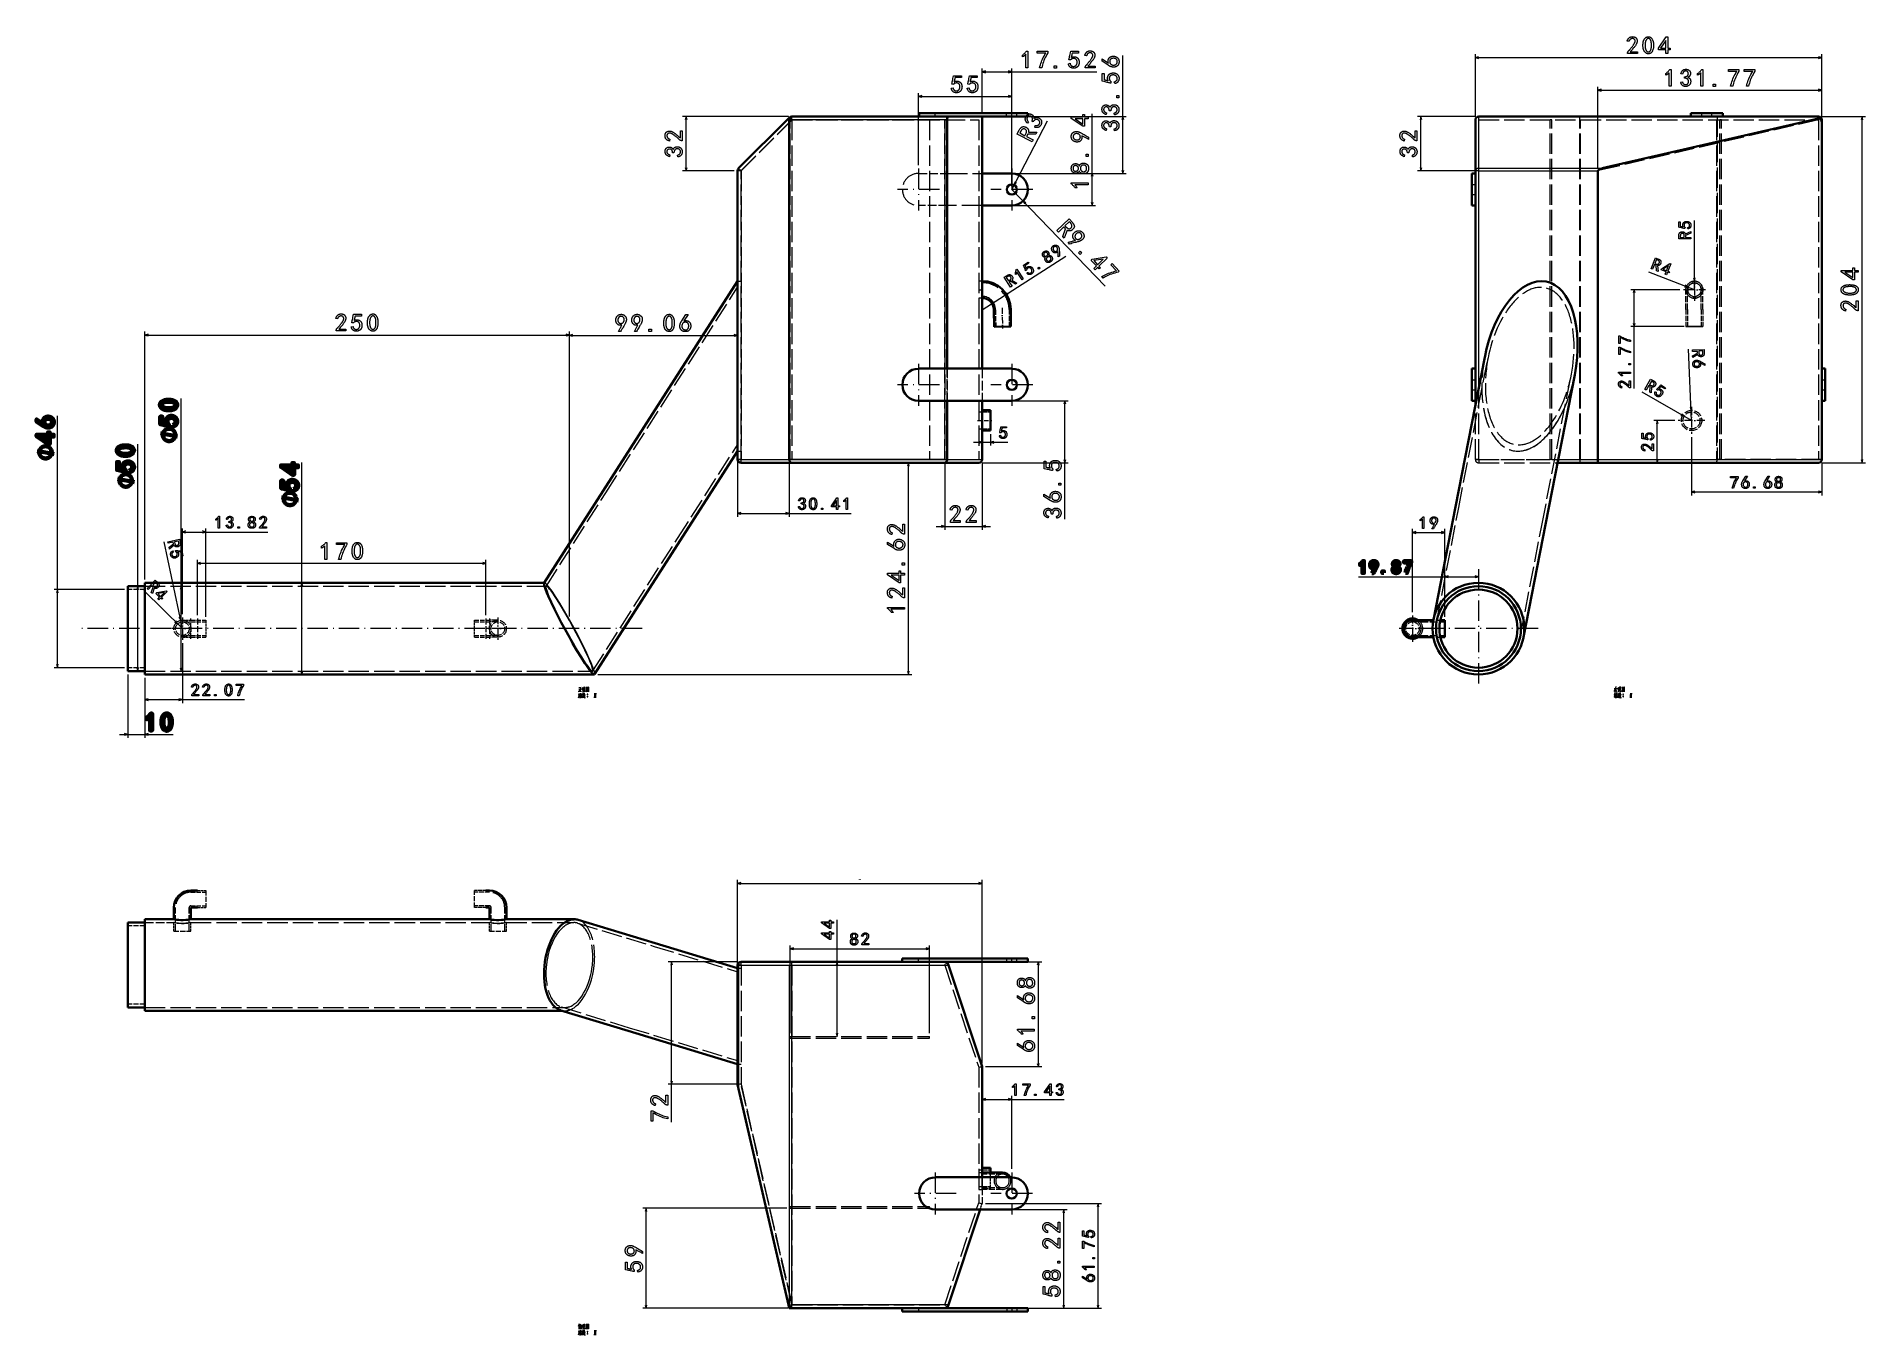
# Model space of a CAD drawing. Extents: x 28 to 1105, y 59 to 824.
import ezdxf

# ---------------------------------------------------------------- set-up
doc = ezdxf.new("R2010")
doc.units = 0
doc.linetypes.add('DASHDOT', pattern=[18.5, 12, -3, 0.5, -3])
doc.linetypes.add('DASHED', pattern=[15, 12, -3])

msp = doc.modelspace()

# ---------------------------------------------------------------- linework, layer by layer
at = {"color": 7, "lineweight": 13}
for p, q in [((667.9, 743), (667.9, 812.5)), ((875.6, 776.5), (875.6, 813.2)), ((875.6, 811.2), (1079.6, 811.2)), ((1079.6, 775), (1079.6, 813.2)), ((585.1, 778.5), (585.1, 804.7)), ((585.1, 802.7), (652.6, 802.7)), ((602.6, 735.5), (602.6, 804.7)), ((547.6, 747.8), (547.6, 790.3)), ((547.6, 788.3), (602.6, 788.3)), ((602.6, 747.8), (602.6, 790.3)), ((947.8, 746.5), (947.8, 794)), ((947.8, 792), (1079.6, 792)), ((1079.6, 775), (1079.6, 794)), ((471.1, 776.5), (408.7, 776.5)), ((410.7, 744.5), (410.7, 776.5)), ((473.1, 774.5), (471.7, 776)), ((473.1, 774.5), (473.1, 776.5)), ((557.5, 776.5), (557.5, 778.5)), ((567.2, 776.5), (669.9, 776.5)), ((602.5, 776.5), (602.5, 778.5)), ((649.9, 724), (649.9, 778.1)), ((875.6, 776.5), (841.5, 776.5)), ((843.5, 744.5), (843.5, 776.5)), ((877.6, 776), (877.6, 776.5)), ((1077.6, 776), (877.6, 776)), ((877.6, 746), (877.6, 776)), ((1077.6, 776), (1077.6, 776.5)), ((1077.6, 775.3), (1077.6, 776)), ((1079.6, 776.5), (1105.3, 776.5)), ((1103.3, 572.5), (1103.3, 776.5)), ((471.5, 773), (473.1, 774.5)), ((564.5, 774.5), (473.1, 774.5)), ((602.6, 733.5), (623.5, 774)), ((439.1, 744.5), (408.7, 744.5)), ((875.6, 744.5), (841.5, 744.5)), ((877.6, 744.5), (875.6, 744.5)), ((877.6, 746), (950.3, 746)), ((877.6, 744.5), (877.6, 746)), ((877.6, 744.5), (947.8, 744.5)), ((877.6, 616.8), (877.6, 744.5)), ((602.6, 733.5), (657.6, 676.6)), ((604.6, 743), (651.9, 743)), ((604.6, 743), (669.9, 743)), ((604.6, 724), (651.9, 724)), ((1004.6, 674.5), (1004.6, 715.3)), ((585.1, 662.7), (634.4, 694.2)), ((1004.6, 674.5), (977.8, 684.9)), ((996.1, 674.5), (967.1, 674.5)), ((969.1, 616.3), (969.1, 674.5)), ((92, 503.9), (92, 649.8)), ((92, 647.8), (342, 647.8)), ((342, 482.1), (342, 649.8)), ((342, 482.1), (342, 649.6)), ((342, 647.6), (441.1, 647.6)), ((998.6, 652.8), (967.1, 652.8)), ((1002.9, 597.5), (1001.2, 639.4)), ((1002.9, 597.5), (973.9, 614.2)), ((113.3, 449.9), (113.3, 610.4)), ((604.6, 609), (635.8, 609)), ((633.8, 539.4), (633.8, 609)), ((40.5, 451.9), (40.5, 600.2)), ((993.1, 597.5), (980.7, 597.5)), ((982.7, 572.5), (982.7, 597.5)), ((87.8, 449.9), (87.8, 583.6)), ((580.1, 584.7), (600.2, 584.7)), ((590.1, 589.5), (590.1, 582.7)), ((1002.9, 587.7), (1002.9, 553.4)), ((184.4, 447.9), (184.4, 572.7)), ((441.1, 577.5), (441.1, 540.8)), ((441.1, 574.5), (471.5, 574.5)), ((471.5, 574.5), (564.5, 574.5)), ((471.5, 572.5), (471.5, 540.8)), ((541.7, 447.9), (541.7, 572.5)), ((563.1, 572.5), (563.1, 533.1)), ((564.5, 574.5), (585.1, 574.5)), ((585.1, 572.5), (635.8, 572.5)), ((585.1, 572.5), (585.1, 533.1)), ((924.4, 574.5), (947.8, 574.5)), ((947.8, 574.5), (1079.6, 574.5)), ((1079.6, 572.5), (1105.3, 572.5)), ((1079.6, 572.5), (1079.6, 553.4)), ((1002.9, 555.4), (1079.6, 555.4)), ((441.1, 542.8), (508, 542.8)), ((114.1, 483.4), (114.1, 533.8)), ((114.1, 531.8), (164.4, 531.8)), ((127.9, 481.9), (127.9, 533.8)), ((558.1, 535.1), (590.1, 535.1)), ((838.6, 484.7), (838.6, 533.6)), ((838.6, 531.6), (857.6, 531.6)), ((857.6, 481.9), (857.6, 533.6)), ((114.1, 474.9), (103.3, 526.1)), ((122.9, 482.9), (122.9, 515.4)), ((122.9, 513.4), (292.9, 513.4)), ((292.9, 482.9), (292.9, 515.4)), ((857.6, 481.9), (857.6, 507.5)), ((80, 497.9), (38.5, 497.9)), ((114.1, 474.9), (91.4, 497.3)), ((806.8, 505.5), (877.4, 505.5)), ((114.1, 466.4), (114.1, 431.1)), ((80, 451.9), (38.5, 451.9)), ((82, 447.9), (82, 410.6)), ((92, 445.9), (92, 410.6)), ((92, 445.9), (92, 431.1)), ((358.7, 447.9), (543.7, 447.9)), ((92, 433.1), (150.6, 433.1)), ((77, 412.6), (108.6, 412.6)), ((441.1, 276.9), (441.1, 326.9)), ((441.1, 324.9), (585.1, 324.9)), ((585.1, 219), (585.1, 326.9)), ((499.7, 234.7), (499.7, 303.4)), ((472.1, 236.7), (472.1, 288.4)), ((472.1, 286.4), (554.1, 286.4)), ((547.6, 278.7), (547.6, 280.7)), ((554.1, 236.7), (554.1, 288.4)), ((602.6, 278.7), (602.6, 280.7)), ((441.1, 278.7), (400.2, 278.7)), ((402.2, 184.2), (402.2, 278.7)), ((441.1, 276.7), (441.7, 276.7)), ((441.7, 276.7), (441.7, 203.9)), ((441.7, 276.7), (471.7, 276.7)), ((471.7, 276.7), (473.1, 276.7)), ((471.7, 76.7), (471.7, 276.7)), ((473.1, 276.7), (473.1, 278.7)), ((473.1, 76.7), (473.1, 276.7)), ((473.1, 276.7), (565.2, 276.7)), ((604.6, 278.7), (620.2, 278.7)), ((618.2, 217), (618.2, 278.7)), ((587.1, 217), (620.2, 217)), ((441.1, 206.7), (400.2, 206.7)), ((585.1, 197.7), (633.5, 197.7)), ((602.5, 156.7), (602.5, 199.7)), ((470.1, 133.7), (385.2, 133.7)), ((387.2, 74.7), (387.2, 133.7)), ((587.1, 136.4), (655.4, 136.4)), ((604.5, 132.9), (635.2, 132.9)), ((633.2, 74.7), (633.2, 132.9)), ((653.4, 74.7), (653.4, 136.4)), ((471, 76.7), (471.7, 76.7)), ((471.7, 76.7), (473.1, 76.7)), ((565.2, 76.7), (473.1, 76.7)), ((473.1, 74.7), (473.1, 76.7)), ((471.1, 74.7), (385.2, 74.7)), ((547.6, 74.7), (547.6, 72.7)), ((566.5, 74.7), (635.2, 74.7)), ((566.5, 74.7), (655.4, 74.7)), ((602.6, 74.7), (602.6, 72.7))]:
    msp.add_line(p, q, dxfattribs=at)
at = {"color": 7, "lineweight": 35}
for p, q in [((471, 775.3), (471.7, 776)), ((565.2, 776.5), (473.1, 776.5)), ((557.5, 778.5), (548, 778.5)), ((548, 776.5), (548, 778.5)), ((602.5, 778.5), (557.5, 778.5)), ((565.2, 776.5), (583.9, 776.5)), ((602.5, 776.5), (583.9, 776.5)), ((585.1, 776.5), (585.1, 628)), ((612, 778.5), (602.5, 778.5)), ((612, 776.5), (602.5, 776.5)), ((612, 776.5), (612, 778.5)), ((1077.6, 776.5), (877.6, 776.5)), ((1021.3, 778.5), (1002.4, 778.5)), ((1002.4, 776.5), (1002.4, 778.5)), ((1021.3, 776.5), (1021.3, 778.5)), ((441.7, 746), (471, 775.3)), ((471.5, 574.5), (471.5, 773)), ((564.5, 774.5), (564.5, 628)), ((875.6, 744.5), (875.6, 774.5)), ((950.3, 746), (1077.6, 775.3)), ((1079.6, 773), (1079.6, 774.5)), ((1079.6, 574.5), (1079.6, 773)), ((441.1, 574.5), (441.1, 744.5)), ((875.6, 606.5), (875.6, 744.5)), ((947.8, 574.5), (947.8, 744.5)), ((585.1, 743), (602.6, 743)), ((875.6, 743), (873.6, 743)), ((873.6, 724), (873.6, 743)), ((602.6, 724), (585.1, 724)), ((875.6, 724), (873.6, 724)), ((361.9, 556), (441.1, 679.6)), ((441.1, 679.6), (441.1, 579.7)), ((592, 662.7), (592.1, 652.7)), ((602, 662.8), (602.1, 652.8)), ((592.1, 652.7), (602.1, 652.8)), ((602.6, 628), (547.6, 628)), ((863.9, 546.6), (881.1, 634.7)), ((875.6, 628), (873.6, 628)), ((873.6, 609), (873.6, 628)), ((1079.6, 628), (1081.6, 628)), ((1081.6, 628), (1081.6, 609)), ((916.9, 536.2), (934.1, 624.4)), ((547.6, 609), (602.6, 609)), ((564.5, 609), (564.5, 574.5)), ((585.1, 609), (585.1, 574.5)), ((585.1, 603.5), (590.1, 603.5)), ((590.1, 591.5), (590.1, 603.5)), ((875.6, 609), (873.6, 609)), ((1079.6, 609), (1081.6, 609)), ((585.1, 591.5), (590.1, 591.5)), ((407.3, 526.8), (441.1, 579.5)), ((441.1, 579.7), (441.1, 579.5)), ((443.1, 572.5), (473.1, 572.5)), ((473.1, 572.5), (563.1, 572.5)), ((563.1, 572.5), (583.1, 572.5)), ((924, 572.5), (947.6, 572.5)), ((947.6, 572.5), (1077.6, 572.5)), ((327.2, 501.8), (361.9, 556)), ((850.9, 480.1), (863.9, 546.6)), ((904, 469.9), (916.9, 536.2)), ((356.8, 448), (407.3, 526.8)), ((92, 499.9), (82, 499.9)), ((82, 499.9), (82, 449.9)), ((92, 501.9), (92, 447.9)), ((92, 501.9), (327.2, 501.9)), ((843.6, 479.9), (838.6, 479.9)), ((843.6, 479.9), (850.9, 479.9)), ((855, 479.9), (857.6, 479.9)), ((857.6, 474.9), (857.6, 479.9)), ((857.6, 469.9), (857.6, 474.9)), ((843.6, 469.9), (838.6, 469.9)), ((839.3, 469.9), (838.6, 469.9)), ((843.6, 469.9), (841.9, 469.9)), ((843.6, 469.9), (850.9, 469.9)), ((843.6, 469.9), (850.9, 469.9)), ((855, 469.9), (857.6, 469.9)), ((855, 469.9), (857.6, 469.9)), ((92, 449.9), (82, 449.9)), ((92, 447.9), (356.7, 447.9)), ((119.1, 320.7), (122.9, 320.7)), ((294.9, 320.7), (292.9, 320.7)), ((82, 301.8), (82, 276.8)), ((92, 301.8), (82, 301.8)), ((92, 303.8), (92, 276.8)), ((92, 303.8), (109.1, 303.8)), ((109.1, 303.8), (109.1, 310.7)), ((119.1, 303.8), (119.1, 310.7)), ((119.1, 310.7), (122.9, 310.7)), ((119.1, 303.8), (294.9, 303.8)), ((294.9, 310.7), (292.9, 310.7)), ((294.9, 303.8), (294.9, 310.7)), ((304.9, 303.8), (304.9, 310.7)), ((304.9, 303.8), (344.9, 303.8)), ((347.1, 303.4), (392.5, 289.7)), ((392.5, 289.7), (441.1, 274.9)), ((538.1, 280.7), (547.6, 280.7)), ((538.1, 280.7), (538.1, 278.7)), ((538.1, 280.7), (538.1, 278.7)), ((547.6, 280.7), (602.6, 280.7)), ((602.6, 280.7), (612.1, 280.7)), ((612.1, 280.7), (612.1, 278.7)), ((82, 276.8), (82, 251.8)), ((92, 276.8), (92, 249.8)), ((441.1, 276.7), (441.1, 206.4)), ((441.1, 274.9), (441.1, 242.4)), ((443.1, 278.7), (473.1, 278.7)), ((473.1, 278.7), (564.5, 278.7)), ((564.5, 278.7), (565.2, 276.7)), ((564.5, 278.7), (602.6, 278.7)), ((565.2, 276.7), (585.1, 217)), ((602.6, 278.7), (612.1, 278.7)), ((92, 251.8), (82, 251.8)), ((92, 249.8), (338, 249.8)), ((336.9, 250.1), (376.7, 238)), ((376.7, 238), (441.1, 218.4)), ((441.1, 242.4), (441.1, 218.4)), ((585.1, 217), (585.1, 151.8)), ((441.1, 206.4), (441.7, 203.9)), ((441.7, 203.9), (471, 76.7)), ((557.5, 151.8), (602.5, 151.8)), ((585.1, 157.3), (590.1, 157.3)), ((597, 154.7), (585.1, 154.7)), ((590.1, 154.7), (590.1, 157.3)), ((597, 154.7), (597.1, 154.7)), ((602.5, 132.9), (557.5, 132.9)), ((565.2, 76.7), (583.9, 132.9)), ((471, 76.7), (471.5, 74.7)), ((564.5, 74.7), (565.2, 76.7)), ((471.5, 74.7), (473.1, 74.7)), ((564.5, 74.7), (473.1, 74.7)), ((538.1, 74.7), (538.1, 72.7)), ((547.6, 72.7), (538.1, 72.7)), ((602.6, 72.7), (547.6, 72.7)), ((602.6, 74.7), (564.5, 74.7)), ((612.1, 74.7), (602.6, 74.7)), ((612.1, 72.7), (602.6, 72.7)), ((612.1, 74.7), (612.1, 72.7))]:
    msp.add_line(p, q, dxfattribs=at)
at = {"color": 7, "linetype": 'DASHED', "lineweight": 13, "ltscale": 0.050001}
for p, q in [((473.1, 774.5), (471.7, 776)), ((443.1, 744.5), (441.7, 746))]:
    msp.add_line(p, q, dxfattribs=at)
at = {"color": 7, "linetype": 'DASHED', "lineweight": 13, "ltscale": 0.05}
for p, q in [((473.1, 774.5), (473.1, 776.5)), ((557.5, 776.5), (557.5, 778.5)), ((599.5, 776.5), (599.5, 778.5)), ((602.5, 776.5), (602.5, 778.5)), ((605.5, 776.5), (605.5, 778.5)), ((1008.9, 776.5), (1008.9, 778.5)), ((1014.9, 776.5), (1014.9, 778.5)), ((443.1, 744.5), (441.1, 744.5)), ((873.6, 736.5), (875.6, 736.5)), ((873.6, 730.5), (875.6, 730.5)), ((441.1, 679.6), (443.1, 679.6)), ((585.1, 679.5), (583.1, 679.5)), ((585.1, 669.5), (583.1, 669.5)), ((873.6, 621.5), (875.6, 621.5)), ((873.6, 615.5), (875.6, 615.5)), ((1079.6, 621.5), (1081.6, 621.5)), ((1079.6, 615.5), (1081.6, 615.5)), ((441.1, 579.5), (443.1, 579.5)), ((443.1, 574.5), (441.1, 574.5)), ((443.1, 572.5), (443.1, 574.5)), ((877.6, 574.5), (875.6, 574.5)), ((877.6, 574.5), (877.6, 572.5)), ((547.6, 278.7), (547.6, 280.7)), ((547.6, 278.7), (547.6, 280.7)), ((547.6, 278.7), (547.6, 280.7)), ((599.6, 278.7), (599.6, 280.7)), ((599.6, 278.7), (599.6, 280.7)), ((602.6, 278.7), (602.6, 280.7)), ((602.6, 278.7), (602.6, 280.7)), ((602.6, 278.7), (602.6, 280.7)), ((605.6, 278.7), (605.6, 280.7)), ((605.6, 278.7), (605.6, 280.7)), ((612.1, 280.7), (612.1, 278.7)), ((443.1, 276.7), (441.1, 276.7)), ((441.1, 274.9), (443.1, 274.9)), ((443.1, 276.7), (443.1, 278.7)), ((441.1, 218.4), (443.1, 218.4)), ((583.1, 154.7), (585.1, 154.7)), ((583.1, 144.7), (585.1, 144.7)), ((547.6, 74.7), (547.6, 72.7)), ((599.6, 74.7), (599.6, 72.7)), ((602.6, 74.7), (602.6, 72.7)), ((605.6, 74.7), (605.6, 72.7))]:
    msp.add_line(p, q, dxfattribs=at)
at = {"color": 7, "linetype": 'DASHDOT', "lineweight": 13, "ltscale": 0.060001}
for p, q in [((557.5, 776.3), (557.5, 778.7)), ((602.5, 776.3), (602.5, 778.7)), ((582.9, 674.5), (585.3, 674.5))]:
    msp.add_line(p, q, dxfattribs=at)
at = {"color": 7, "linetype": 'DASHED', "lineweight": 13, "ltscale": 0.028833}
msp.add_line((583.9, 776.5), (585.1, 776.5), dxfattribs=at)
at = {"color": 7, "linetype": 'DASHED', "lineweight": 13}
for p, q in [((937.2, 574.5), (937.2, 776.5)), ((1017.9, 776.5), (1017.9, 574.5)), ((443.1, 744.5), (473.1, 774.5)), ((473.1, 774.5), (443.1, 744.5)), ((472.1, 774.5), (554.1, 774.5)), ((472.1, 574.5), (472.1, 774.5)), ((473.1, 774.5), (564.5, 774.5)), ((473.1, 774.5), (563.1, 774.5)), ((473.1, 774.5), (473.1, 574.5)), ((554.1, 774.5), (554.1, 574.5)), ((563.1, 774.5), (583.1, 774.5)), ((563.1, 774.5), (563.1, 574.5)), ((563.1, 574.5), (563.1, 774.5)), ((564.5, 743), (564.5, 774.5)), ((583.1, 774.5), (583.1, 574.5)), ((877.6, 774.5), (1077.6, 774.5)), ((877.6, 744.5), (877.6, 774.5)), ((919.6, 574.5), (919.6, 774.5)), ((920.6, 574.5), (920.6, 774.5)), ((937.6, 574.5), (937.6, 774.5)), ((1077.6, 774.5), (947.6, 744.5)), ((1017.6, 774.5), (1017.6, 574.5)), ((1019.6, 574.5), (1019.6, 774.5)), ((1020.6, 574.5), (1020.6, 774.5)), ((1077.6, 774.5), (1077.6, 574.5)), ((443.1, 574.5), (443.1, 744.5)), ((443.1, 744.5), (443.1, 574.5)), ((877.6, 574.5), (877.6, 744.5)), ((877.6, 744.5), (947.6, 744.5)), ((947.6, 744.5), (947.6, 574.5)), ((564.5, 743), (585.1, 743)), ((564.5, 628), (564.5, 724)), ((585.1, 724), (564.5, 724)), ((363.5, 554.9), (441.1, 675.9)), ((865.8, 546.2), (883, 634.3)), ((914.9, 536.6), (932.1, 624.8)), ((877.6, 574.5), (877.6, 616.8)), ((564.5, 574.5), (564.5, 609)), ((875.6, 574.5), (875.6, 606.5)), ((405.6, 527.9), (441.1, 583.2)), ((443.1, 574.5), (564.5, 574.5)), ((443.1, 574.5), (473.1, 574.5)), ((554.1, 574.5), (472.1, 574.5)), ((563.1, 574.5), (473.1, 574.5)), ((563.1, 574.5), (583.1, 574.5)), ((564.5, 574.5), (585.1, 574.5)), ((875.6, 574.5), (937.2, 574.5)), ((877.6, 574.5), (924.4, 574.5)), ((877.6, 574.5), (947.6, 574.5)), ((877.6, 572.5), (924, 572.5)), ((937.2, 574.5), (1017.9, 574.5)), ((947.6, 574.5), (1077.6, 574.5)), ((1079.6, 574.5), (1017.9, 574.5)), ((328.3, 499.8), (363.5, 554.9)), ((852.9, 479.7), (865.8, 546.2)), ((355.8, 450), (405.6, 527.9)), ((902, 470.1), (914.9, 536.6)), ((92, 499.9), (328.5, 499.9)), ((92, 449.9), (355.6, 449.9)), ((119.1, 301.8), (294.9, 301.8)), ((304.9, 301.8), (344.7, 301.8)), ((346.8, 301.5), (391.9, 287.8)), ((391.9, 287.8), (441.1, 272.8)), ((443.1, 276.7), (563.1, 276.7)), ((443.1, 276.7), (443.1, 206.7)), ((443.1, 276.7), (473.1, 276.7)), ((443.1, 276.7), (443.1, 206.7)), ((473.1, 276.7), (563.1, 276.7)), ((473.1, 276.7), (473.1, 76.7)), ((563.1, 276.7), (583.1, 216.7)), ((563.1, 276.7), (583.1, 216.7)), ((92, 251.8), (339.4, 251.8)), ((337.3, 252.1), (377.3, 239.9)), ((377.3, 239.9), (441.1, 220.5)), ((472.1, 234.7), (554.1, 234.7)), ((472.1, 233.7), (554.1, 233.7)), ((583.1, 216.7), (583.1, 136.7)), ((583.1, 216.7), (583.1, 136.7)), ((443.1, 206.7), (473.1, 76.7)), ((473.1, 76.7), (443.1, 206.7)), ((472.1, 134.7), (554.1, 134.7)), ((472.1, 133.7), (554.1, 133.7)), ((563.1, 76.7), (583.1, 136.7)), ((563.1, 76.7), (583.1, 136.7)), ((473.1, 76.7), (563.1, 76.7)), ((473.1, 76.7), (563.1, 76.7))]:
    msp.add_line(p, q, dxfattribs=at)
at = {"color": 7, "linetype": 'DASHED', "lineweight": 13, "ltscale": 0.387097}
msp.add_line((1002.4, 776.5), (1017.9, 776.5), dxfattribs=at)
at = {"color": 7, "linetype": 'DASHED', "lineweight": 13, "ltscale": 0.086502}
msp.add_line((1021.3, 776.5), (1017.9, 776.5), dxfattribs=at)
at = {"color": 7, "linetype": 'DASHED', "lineweight": 13, "ltscale": 0.025}
for p, q in [((920.6, 774.5), (919.6, 774.5)), ((1020.6, 774.5), (1019.6, 774.5)), ((920.6, 574.5), (919.6, 574.5)), ((1020.6, 574.5), (1019.6, 574.5)), ((472.1, 233.7), (472.1, 234.7)), ((554.1, 233.7), (554.1, 234.7)), ((472.1, 133.7), (472.1, 134.7)), ((554.1, 133.7), (554.1, 134.7))]:
    msp.add_line(p, q, dxfattribs=at)
at = {"color": 7, "linetype": 'DASHDOT', "lineweight": 13}
for p, q in [((547.6, 745.8), (547.6, 721.2)), ((602.6, 745.8), (602.6, 721.2)), ((559.9, 733.5), (535.3, 733.5)), ((614.9, 733.5), (590.3, 733.5)), ((547.6, 630.8), (547.6, 606.2)), ((602.6, 630.8), (602.6, 606.2)), ((559.9, 618.5), (535.3, 618.5)), ((614.9, 618.5), (590.3, 618.5)), ((877.4, 510), (877.4, 439.8)), ((384.8, 474.9), (54.5, 474.9)), ((912.5, 474.9), (842.3, 474.9)), ((557.5, 154.7), (557.5, 130)), ((602.5, 154.7), (602.5, 130)), ((569.8, 142.3), (545.2, 142.3)), ((614.8, 142.3), (590.2, 142.3))]:
    msp.add_line(p, q, dxfattribs=at)
at = {"color": 7, "linetype": 'DASHED', "lineweight": 13, "ltscale": 0.423129}
for p, q in [((547.6, 743), (564.5, 743)), ((564.5, 724), (547.6, 724))]:
    msp.add_line(p, q, dxfattribs=at)
at = {"color": 7, "linetype": 'DASHED', "lineweight": 13, "ltscale": 0.473604}
for p, q in [((564.5, 724), (564.5, 743)), ((875.6, 724), (875.6, 743)), ((564.5, 628), (564.5, 609)), ((564.5, 609), (564.5, 628)), ((585.1, 628), (585.1, 609)), ((875.6, 609), (875.6, 628)), ((1079.6, 628), (1079.6, 609))]:
    msp.add_line(p, q, dxfattribs=at)
at = {"color": 7, "linetype": 'DASHED', "lineweight": 13, "ltscale": 0.25}
for p, q in [((585.1, 669.5), (585.1, 679.5)), ((601, 662.8), (601.1, 652.8)), ((92, 497.9), (82, 497.9)), ((92, 451.9), (82, 451.9)), ((127.9, 320.7), (127.9, 310.7)), ((286.1, 310.7), (286.1, 320.7)), ((92, 299.8), (82, 299.8)), ((109.1, 296.7), (119.1, 296.7)), ((294.9, 296.7), (304.9, 296.7)), ((92, 253.8), (82, 253.8))]:
    msp.add_line(p, q, dxfattribs=at)
at = {"color": 7, "linetype": 'DASHDOT', "lineweight": 13, "ltscale": 0.325}
for p, q in [((1004.6, 681), (1004.6, 668)), ((1011.1, 674.5), (998.1, 674.5)), ((120.6, 474.9), (107.6, 474.9)), ((114.1, 481.4), (114.1, 468.4)), ((306.4, 474.9), (293.4, 474.9)), ((299.9, 481.4), (299.9, 468.4))]:
    msp.add_line(p, q, dxfattribs=at)
at = {"color": 7, "linetype": 'DASHED', "lineweight": 13, "ltscale": 0.294159}
for p, q in [((999.6, 662.8), (999.6, 674.5)), ((1000.6, 662.8), (1000.6, 674.5)), ((1008.6, 662.8), (1008.6, 674.5)), ((1009.6, 662.8), (1009.6, 674.5))]:
    msp.add_line(p, q, dxfattribs=at)
at = {"color": 7, "linetype": 'DASHED', "lineweight": 13, "ltscale": 0.249999}
msp.add_line((593, 662.7), (593.1, 652.7), dxfattribs=at)
at = {"color": 7, "linetype": 'DASHDOT', "lineweight": 13, "ltscale": 0.306382}
msp.add_line((596.9, 663.9), (597.1, 651.7), dxfattribs=at)
at = {"color": 7, "linetype": 'DASHED', "lineweight": 13, "ltscale": 0.249986}
for p, q in [((999.6, 662.8), (999.6, 652.8)), ((1000.6, 662.8), (1000.6, 652.8)), ((1008.6, 662.8), (1008.6, 652.8)), ((1009.6, 662.8), (1009.6, 652.8))]:
    msp.add_line(p, q, dxfattribs=at)
at = {"color": 7, "linetype": 'DASHDOT', "lineweight": 13, "ltscale": 0.389999}
for p, q in [((1002.9, 605.3), (1002.9, 589.7)), ((846.4, 474.9), (830.8, 474.9))]:
    msp.add_line(p, q, dxfattribs=at)
at = {"color": 7, "linetype": 'DASHDOT', "lineweight": 13, "ltscale": 0.210001}
msp.add_line((582.4, 597.5), (590.8, 597.5), dxfattribs=at)
at = {"color": 7, "linetype": 'DASHED', "lineweight": 13, "ltscale": 0.175}
for p, q in [((583.1, 602.5), (590.1, 602.5)), ((583.1, 592.5), (590.1, 592.5)), ((583.1, 156.3), (590.1, 156.3)), ((583.1, 146.3), (590.1, 146.3))]:
    msp.add_line(p, q, dxfattribs=at)
at = {"color": 7, "linetype": 'DASHDOT', "lineweight": 13, "ltscale": 0.390001}
msp.add_line((1010.7, 597.5), (995.1, 597.5), dxfattribs=at)
at = {"color": 7, "linetype": 'DASHED', "lineweight": 13, "ltscale": 0.003178}
msp.add_line((327.2, 501.9), (327.4, 501.9), dxfattribs=at)
at = {"color": 7, "linetype": 'DASHED', "lineweight": 13, "ltscale": 0.125}
for p, q in [((114.1, 479.9), (119.1, 479.9)), ((114.1, 478.9), (119.1, 478.9)), ((127.9, 479.9), (127.9, 474.9)), ((127.9, 474.9), (127.9, 469.9)), ((286.1, 474.9), (286.1, 479.9)), ((286.1, 469.9), (286.1, 474.9)), ((299.9, 479.9), (294.9, 479.9)), ((299.9, 478.9), (294.9, 478.9)), ((843.6, 479.9), (838.6, 479.9)), ((843.6, 478.9), (838.6, 478.9)), ((843.6, 478.9), (838.6, 478.9)), ((114.1, 470.9), (119.1, 470.9)), ((114.1, 469.9), (119.1, 469.9)), ((299.9, 470.9), (294.9, 470.9)), ((299.9, 469.9), (294.9, 469.9)), ((843.6, 470.9), (838.6, 470.9)), ((843.6, 470.9), (838.6, 470.9)), ((122.9, 320.7), (127.9, 320.7)), ((122.9, 310.7), (127.9, 310.7)), ((585.1, 145.3), (590.1, 145.3))]:
    msp.add_line(p, q, dxfattribs=at)
at = {"color": 7, "linetype": 'DASHDOT', "lineweight": 13, "ltscale": 0.3}
msp.add_line((119.1, 468.9), (119.1, 480.9), dxfattribs=at)
at = {"color": 7, "linetype": 'DASHED', "lineweight": 13, "ltscale": 0.220539}
for p, q in [((119.1, 479.9), (127.9, 479.9)), ((119.1, 478.9), (127.9, 478.9)), ((286.1, 479.9), (294.9, 479.9)), ((286.1, 478.9), (294.9, 478.9)), ((119.1, 470.9), (127.9, 470.9)), ((119.1, 469.9), (127.9, 469.9)), ((286.1, 470.9), (294.9, 470.9)), ((286.1, 469.9), (294.9, 469.9)), ((119.1, 319.7), (127.9, 319.7)), ((294.9, 319.7), (286.1, 319.7)), ((119.1, 311.7), (127.9, 311.7)), ((294.9, 311.7), (286.1, 311.7))]:
    msp.add_line(p, q, dxfattribs=at)
at = {"color": 7, "linetype": 'DASHED', "lineweight": 13, "ltscale": 0.3}
for p, q in [((122.9, 480.9), (122.9, 468.9)), ((292.9, 480.9), (292.9, 468.9))]:
    msp.add_line(p, q, dxfattribs=at)
at = {"color": 7, "linetype": 'DASHDOT', "lineweight": 13, "ltscale": 0.300015}
msp.add_line((294.9, 480.9), (294.9, 468.9), dxfattribs=at)
at = {"color": 7, "linetype": 'DASHDOT', "lineweight": 13, "ltscale": 0.39}
msp.add_line((838.6, 482.7), (838.6, 467.1), dxfattribs=at)
at = {"color": 7, "linetype": 'DASHED', "lineweight": 13, "ltscale": 0.183548}
msp.add_line((843.6, 479.9), (850.9, 479.9), dxfattribs=at)
at = {"color": 7, "linetype": 'DASHED', "lineweight": 13, "ltscale": 0.35}
for p, q in [((843.6, 478.9), (857.6, 478.9)), ((843.6, 478.9), (857.6, 478.9)), ((843.6, 470.9), (857.6, 470.9)), ((843.6, 470.9), (857.6, 470.9)), ((110.1, 296.7), (110.1, 310.7)), ((118.1, 296.7), (118.1, 310.7)), ((295.9, 296.7), (295.9, 310.7)), ((303.9, 296.7), (303.9, 310.7))]:
    msp.add_line(p, q, dxfattribs=at)
at = {"color": 7, "linetype": 'DASHED', "lineweight": 13, "ltscale": 0.051125}
for p, q in [((852.9, 479.9), (855, 479.9)), ((852.9, 469.9), (855, 469.9))]:
    msp.add_line(p, q, dxfattribs=at)
at = {"color": 7, "linetype": 'DASHED', "lineweight": 13, "ltscale": 0.1155}
msp.add_line((852.9, 479.9), (857.6, 479.9), dxfattribs=at)
at = {"color": 7, "linetype": 'DASHED', "lineweight": 13, "ltscale": 0.065192}
msp.add_line((841.9, 469.9), (839.3, 469.9), dxfattribs=at)
at = {"color": 7, "linetype": 'DASHED', "lineweight": 13, "ltscale": 0.051129}
msp.add_line((852.9, 469.9), (855, 469.9), dxfattribs=at)
at = {"color": 7, "linetype": 'DASHED', "lineweight": 13, "ltscale": 0.002235}
msp.add_line((903.9, 469.8), (904, 469.9), dxfattribs=at)
at = {"color": 7, "linetype": 'DASHED', "lineweight": 13, "ltscale": 0.169505}
for p, q in [((292.9, 320.7), (286.1, 320.7)), ((292.9, 310.7), (286.1, 310.7))]:
    msp.add_line(p, q, dxfattribs=at)
at = {"color": 7, "linetype": 'DASHED', "lineweight": 13, "ltscale": 0.426714}
msp.add_line((92, 301.8), (109.1, 301.8), dxfattribs=at)
at = {"color": 7, "linetype": 'DASHED', "lineweight": 13, "ltscale": 0.128127}
for p, q in [((109.1, 296.7), (109.1, 301.8)), ((119.1, 296.7), (119.1, 301.8)), ((294.9, 296.7), (294.9, 301.8)), ((304.9, 296.7), (304.9, 301.8))]:
    msp.add_line(p, q, dxfattribs=at)
at = {"color": 7, "linetype": 'DASHED', "lineweight": 13, "ltscale": 0.061634}
for p, q in [((563.1, 276.7), (564.5, 278.7)), ((563.1, 76.7), (564.5, 74.7))]:
    msp.add_line(p, q, dxfattribs=at)
at = {"color": 7, "linetype": 'DASHED', "lineweight": 13, "ltscale": 0.02907}
msp.add_line((338, 249.8), (339.2, 249.8), dxfattribs=at)
at = {"color": 7, "linetype": 'DASHED', "lineweight": 13, "ltscale": 0.050654}
for p, q in [((583.1, 216.7), (585.1, 217)), ((583.1, 136.7), (585.1, 136.3))]:
    msp.add_line(p, q, dxfattribs=at)
at = {"color": 7, "linetype": 'DASHED', "lineweight": 13, "ltscale": 0.050323}
msp.add_line((443.1, 206.7), (441.1, 206.4), dxfattribs=at)
at = {"color": 7, "linetype": 'DASHED', "lineweight": 13, "ltscale": 0.000253296}
msp.add_line((585.1, 154.7), (585.1, 154.7), dxfattribs=at)
at = {"color": 7, "linetype": 'DASHED', "lineweight": 13, "ltscale": 0.297556}
for p, q in [((597, 153.7), (585.1, 153.7)), ((597, 145.7), (585.1, 145.7)), ((597, 144.7), (585.1, 144.7))]:
    msp.add_line(p, q, dxfattribs=at)
at = {"color": 7, "linetype": 'DASHED', "lineweight": 13, "ltscale": 0.387099}
msp.add_line((585.1, 151.8), (585.1, 136.3), dxfattribs=at)
at = {"color": 7, "linetype": 'DASHED', "lineweight": 13, "ltscale": 0.083114}
msp.add_line((590.1, 151.3), (590.1, 154.7), dxfattribs=at)
at = {"color": 7, "linetype": 'DASHED', "lineweight": 13, "ltscale": 0.15}
msp.add_line((590.1, 145.3), (590.1, 151.3), dxfattribs=at)
at = {"color": 7, "linetype": 'DASHED', "lineweight": 13, "ltscale": 0.00266}
for p, q in [((597, 153.7), (597.1, 153.7)), ((597, 145.7), (597.1, 145.7)), ((597, 144.7), (597.1, 144.7))]:
    msp.add_line(p, q, dxfattribs=at)
at = {"color": 7, "linetype": 'DASHED', "lineweight": 13, "ltscale": 0.091181}
msp.add_line((583.9, 132.9), (585.1, 136.3), dxfattribs=at)
at = {"color": 7, "linetype": 'DASHED', "lineweight": 13, "ltscale": 0.063891}
msp.add_line((473.1, 76.7), (471.5, 74.7), dxfattribs=at)
at = {"color": 7, "lineweight": 13}
for points in [[(965.2, 813.8), (965.2, 813.9), (965.2, 814.1), (965.3, 814.3), (965.3, 814.4), (965.4, 814.6), (965.5, 814.7), (965.6, 814.9), (965.7, 815), (965.8, 815.2), (966, 815.3), (966.1, 815.5), (966.3, 815.6), (966.5, 815.8), (966.6, 816), (966.8, 816.2), (967, 816.4), (967.2, 816.7), (967.4, 816.9), (967.6, 817.2), (967.9, 817.5), (968.1, 817.8), (968.3, 818.1), (968.5, 818.3), (968.7, 818.6), (968.8, 818.8), (969, 819), (969.1, 819.2), (969.2, 819.4), (969.3, 819.6), (969.4, 819.8), (969.4, 819.9), (969.5, 820.1), (969.5, 820.2), (969.6, 820.4), (969.6, 820.5), (969.6, 820.7), (969.6, 820.8), (969.7, 820.9), (969.6, 821), (969.6, 821.2), (969.6, 821.3), (969.6, 821.4), (969.6, 821.5), (969.5, 821.6), (969.5, 821.7), (969.4, 821.8), (969.3, 821.9), (969.3, 822), (969.2, 822), (969.1, 822.1), (969, 822.2), (968.9, 822.2), (968.8, 822.3), (968.7, 822.3), (968.6, 822.4), (968.5, 822.4), (968.4, 822.4), (968.3, 822.4), (968.1, 822.4), (968, 822.4), (967.9, 822.4), (967.8, 822.4), (967.7, 822.4), (967.5, 822.3), (967.4, 822.3), (967.3, 822.2), (967.2, 822.2), (967.1, 822.1), (967, 822), (966.9, 822), (966.8, 821.9), (966.7, 821.8), (966.6, 821.7), (966.5, 821.6), (966.4, 821.5), (966.3, 821.3), (966.2, 821.2), (966.2, 821.1), (966.1, 820.9), (966, 820.8), (964.9, 820.9), (965, 821.2), (965.1, 821.4), (965.2, 821.7), (965.3, 821.9), (965.5, 822.1), (965.6, 822.3), (965.7, 822.4), (965.8, 822.6), (966, 822.7), (966.1, 822.9), (966.3, 823), (966.4, 823.1), (966.6, 823.2), (966.7, 823.3), (966.9, 823.3), (967.1, 823.4), (967.2, 823.4), (967.4, 823.5), (967.6, 823.5), (967.8, 823.5), (967.9, 823.5), (968, 823.5), (968.2, 823.5), (968.3, 823.6), (968.4, 823.5), (968.5, 823.5), (968.6, 823.5), (968.7, 823.5), (968.8, 823.5), (968.9, 823.5), (968.9, 823.5), (969, 823.5), (969.1, 823.4), (969.2, 823.4), (969.3, 823.4), (969.4, 823.3), (969.5, 823.3), (969.6, 823.2), (969.7, 823.2), (969.8, 823.1), (969.9, 823), (970, 823), (970.1, 822.9), (970.2, 822.8), (970.3, 822.7), (970.3, 822.6), (970.4, 822.5), (970.5, 822.4), (970.6, 822.3), (970.6, 822.1), (970.7, 822), (970.7, 821.9), (970.8, 821.7), (970.8, 821.6), (970.8, 821.4), (970.9, 821.3), (970.9, 821.1), (970.9, 821), (970.9, 820.8), (970.9, 820.6), (970.8, 820.4), (970.8, 820.2), (970.7, 820), (970.7, 819.8), (970.6, 819.6), (970.5, 819.4), (970.4, 819.2), (970.2, 819), (970.1, 818.7), (970, 818.5), (969.8, 818.2), (969.6, 817.9), (969.3, 817.6), (969.1, 817.2), (968.8, 816.9), (968.4, 816.5), (968.1, 816), (967.7, 815.6), (967.3, 815.1), (966.8, 814.6), (971, 814.6), (971, 813.5), (965.2, 813.5)], [(974.3, 819), (974.4, 819.3), (974.4, 819.6), (974.4, 819.9), (974.4, 820.2), (974.5, 820.4), (974.5, 820.7), (974.6, 820.9), (974.6, 821.1), (974.7, 821.3), (974.8, 821.5), (974.9, 821.7), (974.9, 821.8), (975, 822), (975.1, 822.1), (975.2, 822.3), (975.3, 822.4), (975.5, 822.6), (975.6, 822.7), (975.7, 822.8), (975.9, 823), (976, 823.1), (976.1, 823.2), (976.3, 823.2), (976.5, 823.3), (976.6, 823.4), (976.8, 823.4), (977, 823.5), (977.2, 823.5), (977.4, 823.5), (977.6, 823.5), (977.8, 823.5), (978, 823.5), (978.1, 823.5), (978.3, 823.4), (978.5, 823.3), (978.7, 823.2), (978.8, 823.1), (979, 823), (979.2, 822.8), (979.3, 822.7), (979.5, 822.5), (979.6, 822.3), (979.7, 822.1), (979.8, 822), (979.9, 821.7), (980, 821.5), (980.1, 821.3), (980.2, 821.1), (980.3, 820.8), (980.3, 820.6), (980.3, 820.3), (980.4, 820.1), (980.4, 819.8), (980.4, 819.5), (980.5, 819.2), (980.5, 818.9), (980.5, 818.6), (980.5, 818.3), (980.5, 818), (980.4, 817.7), (980.4, 817.3), (980.4, 817), (980.4, 816.7), (980.3, 816.4), (980.3, 816.2), (980.2, 815.9), (980.1, 815.7), (980, 815.4), (980, 815.2), (979.9, 815), (979.8, 814.8), (979.7, 814.6), (979.5, 814.4), (979.4, 814.2), (979.3, 814.1), (979.1, 814), (978.9, 813.8), (978.8, 813.7), (978.6, 813.6), (978.4, 813.5), (978.2, 813.5), (978, 813.4), (977.8, 813.4), (977.6, 813.3), (977.4, 813.3), (977.2, 813.4), (977, 813.4), (976.8, 813.5), (976.6, 813.5), (976.4, 813.6), (976.2, 813.7), (976.1, 813.8), (975.9, 813.9), (975.7, 814.1), (975.6, 814.2), (975.5, 814.3), (975.3, 814.5), (975.2, 814.6), (975.1, 814.8), (975, 814.9), (975, 815.1), (974.9, 815.2), (974.8, 815.4), (974.8, 815.6), (974.7, 815.7), (974.6, 815.9), (974.6, 816.1), (974.5, 816.3), (974.5, 816.4), (974.5, 816.6), (974.4, 816.8), (974.4, 817), (974.4, 817.2), (974.4, 817.4), (974.3, 817.7), (974.3, 817.9), (974.3, 818.2), (974.3, 818.5), (974.3, 818.7)], [(975.6, 819.4), (975.5, 819.1), (975.5, 818.8), (975.5, 818.5), (975.5, 818.2), (975.5, 817.9), (975.5, 817.6), (975.5, 817.3), (975.6, 817.1), (975.6, 816.8), (975.7, 816.6), (975.7, 816.3), (975.8, 816.1), (975.9, 815.9), (976, 815.7), (976.1, 815.5), (976.2, 815.3), (976.3, 815.2), (976.4, 815), (976.5, 814.9), (976.6, 814.8), (976.8, 814.7), (976.9, 814.6), (977, 814.6), (977.2, 814.5), (977.3, 814.5), (977.4, 814.5), (977.6, 814.5), (977.7, 814.5), (977.9, 814.5), (978, 814.6), (978.1, 814.7), (978.3, 814.8), (978.4, 814.8), (978.5, 815), (978.6, 815.1), (978.7, 815.2), (978.8, 815.4), (978.9, 815.5), (978.9, 815.7), (979, 815.9), (979.1, 816.1), (979.1, 816.3), (979.2, 816.5), (979.2, 816.7), (979.2, 816.9), (979.3, 817.1), (979.3, 817.3), (979.3, 817.5), (979.3, 817.7), (979.3, 818), (979.3, 818.2), (979.3, 818.4), (979.3, 818.6), (979.3, 818.8), (979.3, 819), (979.3, 819.2), (979.3, 819.4), (979.3, 819.6), (979.2, 819.8), (979.2, 820), (979.2, 820.2), (979.2, 820.4), (979.1, 820.5), (979.1, 820.7), (979.1, 820.9), (979, 821), (978.9, 821.2), (978.9, 821.4), (978.8, 821.5), (978.7, 821.7), (978.6, 821.8), (978.5, 822), (978.4, 822.1), (978.3, 822.2), (978.2, 822.2), (978.1, 822.3), (978, 822.4), (977.8, 822.4), (977.7, 822.4), (977.6, 822.5), (977.4, 822.5), (977.3, 822.4), (977.1, 822.4), (977, 822.4), (976.9, 822.3), (976.8, 822.2), (976.6, 822.1), (976.5, 822), (976.4, 821.9), (976.3, 821.7), (976.2, 821.6), (976.1, 821.4), (976, 821.2), (975.9, 821), (975.8, 820.8), (975.8, 820.5), (975.7, 820.3), (975.6, 820), (975.6, 819.7)], [(987.8, 815.7), (983.4, 815.7), (983.4, 816.7), (988, 823.5), (988.9, 823.5), (988.9, 816.7), (990.3, 816.7), (990.3, 815.7), (988.9, 815.7), (988.9, 813.5), (987.8, 813.5)], [(987.8, 816.7), (987.8, 821.3), (984.6, 816.7)], [(610.8, 813.1), (610.7, 812.9), (610.5, 812.8), (610.3, 812.6), (610.2, 812.5), (610, 812.3), (609.8, 812.2), (609.6, 812), (609.4, 811.9), (609.1, 811.8), (608.9, 811.6), (608.9, 812.7), (609.2, 812.9), (609.5, 813.1), (609.7, 813.3), (610, 813.6), (610.2, 813.8), (610.5, 814), (610.7, 814.3), (610.9, 814.5), (611.1, 814.8), (611.3, 815), (612, 815), (612, 805.1), (610.8, 805.1)], [(618.9, 805.1), (619.1, 806), (619.4, 806.9), (619.7, 807.7), (620, 808.6), (620.3, 809.5), (620.7, 810.3), (621.1, 811.2), (621.6, 812.1), (622.1, 813), (622.6, 813.8), (617.6, 813.8), (617.6, 814.9), (623.8, 814.9), (623.8, 813.9), (623.2, 813), (622.8, 812.1), (622.3, 811.2), (621.9, 810.4), (621.5, 809.5), (621.2, 808.6), (620.9, 807.7), (620.6, 806.9), (620.4, 806), (620.2, 805.1)], [(636.9, 807.8), (637, 807.5), (637.1, 807.2), (637.2, 807), (637.4, 806.8), (637.5, 806.6), (637.6, 806.4), (637.8, 806.3), (638, 806.2), (638.1, 806.1), (638.3, 806.1), (638.5, 806), (638.7, 806), (638.9, 806), (639.1, 806), (639.2, 806), (639.4, 806.1), (639.5, 806.1), (639.7, 806.2), (639.8, 806.2), (639.9, 806.3), (640, 806.4), (640.2, 806.4), (640.3, 806.5), (640.4, 806.6), (640.4, 806.7), (640.5, 806.8), (640.6, 806.9), (640.7, 807), (640.7, 807.1), (640.8, 807.3), (640.8, 807.4), (640.9, 807.5), (640.9, 807.6), (641, 807.8), (641, 807.9), (641, 808), (641, 808.2), (641, 808.3), (641, 808.5), (641, 808.6), (641, 808.8), (641, 808.9), (641, 809.1), (640.9, 809.2), (640.9, 809.3), (640.9, 809.4), (640.8, 809.6), (640.8, 809.7), (640.7, 809.8), (640.6, 809.9), (640.5, 810), (640.5, 810.1), (640.4, 810.2), (640.3, 810.3), (640.2, 810.3), (640.1, 810.4), (640, 810.5), (639.9, 810.5), (639.8, 810.5), (639.7, 810.6), (639.5, 810.6), (639.4, 810.6), (639.3, 810.7), (639.2, 810.7), (639.1, 810.7), (638.9, 810.7), (638.8, 810.7), (638.6, 810.6), (638.5, 810.6), (638.4, 810.6), (638.2, 810.5), (638.1, 810.5), (638, 810.4), (637.8, 810.4), (637.7, 810.3), (637.6, 810.2), (637.5, 810.1), (637.4, 810), (637.3, 809.9), (637.2, 809.8), (636.2, 809.9), (636.2, 810), (636.3, 810.2), (636.3, 810.5), (636.4, 810.9), (636.5, 811.3), (636.6, 811.8), (636.8, 812.5), (636.9, 813.2), (637.1, 814), (637.3, 814.9), (641.9, 814.9), (641.9, 813.8), (638.2, 813.8), (638.1, 813.5), (638, 813.2), (638, 812.9), (637.9, 812.7), (637.9, 812.4), (637.8, 812.2), (637.8, 812), (637.7, 811.7), (637.6, 811.5), (637.6, 811.3), (637.8, 811.4), (637.9, 811.5), (638.1, 811.5), (638.3, 811.6), (638.4, 811.6), (638.6, 811.7), (638.7, 811.7), (638.9, 811.7), (639.1, 811.7), (639.2, 811.7), (639.4, 811.7), (639.5, 811.7), (639.6, 811.7), (639.8, 811.6), (639.9, 811.6), (640.1, 811.6), (640.2, 811.5), (640.4, 811.5), (640.5, 811.4), (640.6, 811.4), (640.8, 811.3), (640.9, 811.2), (641, 811.2), (641.1, 811.1), (641.2, 811), (641.3, 810.9), (641.4, 810.8), (641.5, 810.7), (641.6, 810.6), (641.7, 810.5), (641.7, 810.4), (641.8, 810.3), (641.8, 810.2), (641.9, 810.1), (641.9, 810), (642, 809.8), (642, 809.7), (642.1, 809.6), (642.1, 809.5), (642.1, 809.4), (642.1, 809.3), (642.2, 809.2), (642.2, 809.1), (642.2, 808.9), (642.2, 808.8), (642.2, 808.7), (642.2, 808.6), (642.2, 808.5), (642.2, 808.3), (642.2, 808.2), (642.2, 808.1), (642.2, 808), (642.2, 807.8), (642.2, 807.7), (642.2, 807.6), (642.1, 807.4), (642.1, 807.3), (642.1, 807.2), (642, 807), (642, 806.9), (641.9, 806.8), (641.9, 806.7), (641.8, 806.5), (641.8, 806.4), (641.7, 806.3), (641.6, 806.2), (641.5, 806.1), (641.5, 806), (641.4, 805.9), (641.3, 805.8), (641.2, 805.7), (641.1, 805.7), (641, 805.6), (640.9, 805.5), (640.8, 805.4), (640.7, 805.4), (640.5, 805.3), (640.4, 805.2), (640.3, 805.2), (640.2, 805.1), (640, 805.1), (639.9, 805), (639.7, 805), (639.6, 805), (639.4, 804.9), (639.3, 804.9), (639.1, 804.9), (639, 804.9), (638.8, 804.9), (638.6, 804.9), (638.5, 804.9), (638.3, 805), (638.1, 805), (637.9, 805.1), (637.8, 805.1), (637.6, 805.2), (637.5, 805.3), (637.3, 805.3), (637.1, 805.4), (637, 805.6), (636.8, 805.7), (636.7, 805.8), (636.6, 806), (636.4, 806.1), (636.3, 806.3), (636.2, 806.5), (636.1, 806.8), (636, 807), (636, 807.3), (635.9, 807.5)], [(645.7, 805.3), (645.8, 805.5), (645.8, 805.7), (645.8, 805.8), (645.9, 806), (646, 806.1), (646.1, 806.3), (646.2, 806.5), (646.3, 806.6), (646.4, 806.7), (646.5, 806.9), (646.7, 807), (646.9, 807.2), (647, 807.4), (647.2, 807.6), (647.4, 807.8), (647.6, 808), (647.8, 808.2), (648, 808.5), (648.2, 808.8), (648.5, 809.1), (648.7, 809.3), (648.9, 809.6), (649.1, 809.9), (649.2, 810.1), (649.4, 810.4), (649.5, 810.6), (649.7, 810.8), (649.8, 811), (649.9, 811.2), (650, 811.3), (650, 811.5), (650.1, 811.7), (650.1, 811.8), (650.2, 811.9), (650.2, 812.1), (650.2, 812.2), (650.2, 812.4), (650.2, 812.5), (650.2, 812.6), (650.2, 812.7), (650.2, 812.8), (650.2, 812.9), (650.1, 813.1), (650.1, 813.2), (650, 813.3), (650, 813.3), (649.9, 813.4), (649.8, 813.5), (649.8, 813.6), (649.7, 813.7), (649.6, 813.8), (649.5, 813.8), (649.4, 813.9), (649.3, 813.9), (649.2, 813.9), (649.1, 814), (648.9, 814), (648.8, 814), (648.7, 814), (648.6, 814), (648.5, 814), (648.4, 814), (648.2, 813.9), (648.1, 813.9), (648, 813.9), (647.9, 813.8), (647.8, 813.7), (647.7, 813.7), (647.6, 813.6), (647.4, 813.5), (647.3, 813.4), (647.2, 813.4), (647.1, 813.3), (647, 813.1), (647, 813), (646.9, 812.9), (646.8, 812.8), (646.7, 812.6), (646.7, 812.5), (646.6, 812.3), (645.5, 812.5), (645.6, 812.8), (645.7, 813), (645.8, 813.2), (645.9, 813.4), (646, 813.6), (646.2, 813.8), (646.3, 814), (646.4, 814.2), (646.5, 814.3), (646.7, 814.4), (646.8, 814.5), (647, 814.7), (647.1, 814.7), (647.3, 814.8), (647.5, 814.9), (647.6, 815), (647.8, 815), (648, 815.1), (648.2, 815.1), (648.4, 815.1), (648.5, 815.1), (648.6, 815.1), (648.7, 815.1), (648.8, 815.1), (648.9, 815.1), (649, 815.1), (649.1, 815.1), (649.2, 815.1), (649.3, 815.1), (649.4, 815.1), (649.5, 815), (649.6, 815), (649.7, 815), (649.8, 815), (649.9, 814.9), (650, 814.9), (650.1, 814.8), (650.2, 814.8), (650.3, 814.7), (650.4, 814.7), (650.5, 814.6), (650.6, 814.5), (650.7, 814.4), (650.8, 814.4), (650.8, 814.3), (650.9, 814.2), (651, 814.1), (651.1, 813.9), (651.1, 813.8), (651.2, 813.7), (651.3, 813.6), (651.3, 813.4), (651.4, 813.3), (651.4, 813.2), (651.4, 813), (651.4, 812.9), (651.4, 812.7), (651.4, 812.5), (651.4, 812.4), (651.4, 812.2), (651.4, 812), (651.4, 811.8), (651.3, 811.6), (651.2, 811.4), (651.2, 811.2), (651.1, 811), (651, 810.8), (650.8, 810.5), (650.7, 810.3), (650.5, 810), (650.4, 809.8), (650.1, 809.5), (649.9, 809.2), (649.6, 808.8), (649.3, 808.4), (649, 808), (648.7, 807.6), (648.3, 807.1), (647.9, 806.7), (647.4, 806.1), (651.6, 806.1), (651.6, 805.1), (645.7, 805.1)], [(662.2, 805.6), (662.1, 805.6), (661.9, 805.6), (661.7, 805.6), (661.6, 805.7), (661.4, 805.7), (661.3, 805.7), (661.2, 805.8), (661, 805.8), (660.9, 805.8), (660.8, 805.9), (660.7, 805.9), (660.6, 806), (660.4, 806.1), (660.3, 806.1), (660.2, 806.2), (660, 806.3), (659.9, 806.4), (659.7, 806.5), (659.5, 806.6), (659.4, 806.7), (655.7, 809), (655.7, 810.4), (659.5, 807.9), (659.4, 808.3), (659.3, 808.5), (659.3, 808.8), (659.3, 809.1), (659.3, 809.3), (659.3, 809.6), (659.4, 809.8), (659.4, 810), (659.5, 810.2), (659.6, 810.4), (659.7, 810.6), (659.8, 810.8), (659.9, 810.9), (660, 811.1), (660.1, 811.2), (660.3, 811.3), (660.4, 811.4), (660.5, 811.5), (660.6, 811.6), (660.8, 811.7), (660.9, 811.7), (661, 811.8), (661.2, 811.8), (661.3, 811.9), (661.5, 811.9), (661.6, 812), (661.8, 812), (661.9, 812), (662.1, 812), (662.2, 812), (662.4, 812), (662.5, 812), (662.7, 812), (662.8, 812), (663, 812), (663.1, 812), (663.3, 811.9), (663.4, 811.9), (663.6, 811.8), (663.8, 811.8), (663.9, 811.7), (664, 811.7), (664.2, 811.6), (664.3, 811.5), (664.5, 811.4), (664.6, 811.3), (664.7, 811.2), (664.9, 811.1), (665, 811), (665.1, 810.9), (665.2, 810.7), (665.3, 810.6), (665.4, 810.4), (665.5, 810.2), (665.6, 810.1), (665.6, 809.9), (665.7, 809.7), (665.7, 809.5), (665.8, 809.2), (665.8, 809), (665.8, 808.8), (665.8, 808.6), (665.8, 808.3), (665.7, 808.1), (665.7, 807.9), (665.6, 807.7), (665.6, 807.5), (665.5, 807.3), (665.4, 807.2), (665.3, 807), (665.2, 806.8), (665.1, 806.7), (665, 806.5), (664.9, 806.4), (664.7, 806.3), (664.6, 806.2), (664.5, 806.1), (664.3, 806), (664.1, 805.9), (664, 805.8), (663.8, 805.8), (663.6, 805.7), (663.4, 805.7), (663.2, 805.6), (663.1, 805.6), (662.9, 805.6), (662.7, 805.6), (662.6, 805.6), (662.4, 805.6)], [(664.1, 807.4), (664.2, 807.5), (664.3, 807.6), (664.4, 807.7), (664.5, 807.8), (664.6, 808), (664.6, 808.1), (664.7, 808.3), (664.7, 808.4), (664.7, 808.6), (664.7, 808.8), (664.7, 808.9), (664.7, 809.1), (664.7, 809.2), (664.7, 809.4), (664.6, 809.5), (664.6, 809.7), (664.5, 809.8), (664.4, 810), (664.3, 810.1), (664.2, 810.2), (664, 810.3), (663.9, 810.4), (663.7, 810.5), (663.6, 810.6), (663.4, 810.6), (663.2, 810.7), (663, 810.7), (662.8, 810.8), (662.5, 810.8), (662.3, 810.8), (662.1, 810.8), (661.9, 810.7), (661.6, 810.7), (661.5, 810.7), (661.3, 810.6), (661.1, 810.5), (661, 810.4), (660.8, 810.3), (660.7, 810.2), (660.6, 810.1), (660.5, 809.9), (660.5, 809.8), (660.4, 809.6), (660.4, 809.4), (660.3, 809.3), (660.3, 809.1), (660.3, 809), (660.3, 808.8), (660.3, 808.6), (660.3, 808.4), (660.3, 808.3), (660.4, 808.1), (660.4, 807.9), (660.5, 807.8), (660.6, 807.7), (660.7, 807.5), (660.8, 807.4), (660.9, 807.3), (661, 807.2), (661.2, 807.1), (661.3, 807.1), (661.5, 807), (661.6, 806.9), (661.8, 806.9), (661.9, 806.8), (662.1, 806.8), (662.2, 806.8), (662.4, 806.8), (662.6, 806.8), (662.7, 806.8), (662.9, 806.8), (663.1, 806.8), (663.2, 806.9), (663.4, 806.9), (663.5, 807), (663.6, 807), (663.8, 807.1), (663.9, 807.2), (664, 807.3)], [(568, 793.4), (568, 793.1), (568.1, 792.8), (568.3, 792.6), (568.4, 792.4), (568.5, 792.2), (568.7, 792), (568.8, 791.9), (569, 791.8), (569.2, 791.7), (569.3, 791.7), (569.5, 791.6), (569.7, 791.6), (569.9, 791.6), (570.1, 791.6), (570.2, 791.6), (570.4, 791.7), (570.5, 791.7), (570.7, 791.7), (570.8, 791.8), (570.9, 791.9), (571.1, 792), (571.2, 792), (571.3, 792.1), (571.4, 792.2), (571.5, 792.3), (571.5, 792.4), (571.6, 792.5), (571.7, 792.6), (571.7, 792.7), (571.8, 792.9), (571.9, 793), (571.9, 793.1), (571.9, 793.2), (572, 793.4), (572, 793.5), (572, 793.6), (572, 793.8), (572, 793.9), (572, 794.1), (572, 794.2), (572, 794.4), (572, 794.5), (572, 794.6), (572, 794.8), (571.9, 794.9), (571.9, 795), (571.8, 795.2), (571.8, 795.3), (571.7, 795.4), (571.6, 795.5), (571.6, 795.6), (571.5, 795.7), (571.4, 795.8), (571.3, 795.8), (571.2, 795.9), (571.1, 796), (571, 796), (570.9, 796.1), (570.8, 796.1), (570.7, 796.2), (570.6, 796.2), (570.4, 796.2), (570.3, 796.3), (570.2, 796.3), (570.1, 796.3), (569.9, 796.3), (569.8, 796.3), (569.7, 796.2), (569.5, 796.2), (569.4, 796.2), (569.2, 796.1), (569.1, 796.1), (569, 796), (568.8, 796), (568.7, 795.9), (568.6, 795.8), (568.5, 795.7), (568.4, 795.6), (568.3, 795.5), (568.2, 795.4), (567.2, 795.5), (567.2, 795.6), (567.3, 795.8), (567.4, 796.1), (567.4, 796.5), (567.5, 796.9), (567.7, 797.4), (567.8, 798.1), (567.9, 798.8), (568.1, 799.6), (568.3, 800.5), (572.9, 800.5), (572.9, 799.4), (569.2, 799.4), (569.1, 799.1), (569.1, 798.8), (569, 798.5), (568.9, 798.3), (568.9, 798), (568.8, 797.8), (568.8, 797.5), (568.7, 797.3), (568.7, 797.1), (568.6, 796.9), (568.8, 797), (568.9, 797.1), (569.1, 797.1), (569.3, 797.2), (569.4, 797.2), (569.6, 797.3), (569.8, 797.3), (569.9, 797.3), (570.1, 797.3), (570.2, 797.3), (570.4, 797.3), (570.5, 797.3), (570.7, 797.3), (570.8, 797.2), (570.9, 797.2), (571.1, 797.2), (571.2, 797.1), (571.4, 797.1), (571.5, 797), (571.7, 797), (571.8, 796.9), (571.9, 796.8), (572, 796.8), (572.2, 796.7), (572.3, 796.6), (572.4, 796.5), (572.4, 796.4), (572.5, 796.3), (572.6, 796.2), (572.7, 796.1), (572.7, 796), (572.8, 795.9), (572.8, 795.8), (572.9, 795.7), (572.9, 795.5), (573, 795.4), (573, 795.3), (573.1, 795.2), (573.1, 795.1), (573.1, 795), (573.2, 794.9), (573.2, 794.8), (573.2, 794.7), (573.2, 794.5), (573.2, 794.4), (573.2, 794.3), (573.2, 794.2), (573.3, 794.1), (573.3, 793.9), (573.2, 793.8), (573.2, 793.7), (573.2, 793.6), (573.2, 793.4), (573.2, 793.3), (573.2, 793.2), (573.1, 793), (573.1, 792.9), (573.1, 792.8), (573, 792.6), (573, 792.5), (572.9, 792.4), (572.9, 792.3), (572.8, 792.1), (572.8, 792), (572.7, 791.9), (572.6, 791.8), (572.5, 791.7), (572.5, 791.6), (572.4, 791.5), (572.3, 791.4), (572.2, 791.3), (572.1, 791.2), (572, 791.2), (571.9, 791.1), (571.8, 791), (571.7, 791), (571.5, 790.9), (571.4, 790.8), (571.3, 790.8), (571.2, 790.7), (571, 790.7), (570.9, 790.6), (570.7, 790.6), (570.6, 790.6), (570.5, 790.5), (570.3, 790.5), (570.1, 790.5), (570, 790.5), (569.8, 790.5), (569.6, 790.5), (569.5, 790.5), (569.3, 790.6), (569.1, 790.6), (569, 790.6), (568.8, 790.7), (568.6, 790.8), (568.5, 790.9), (568.3, 790.9), (568.1, 791), (568, 791.2), (567.8, 791.3), (567.7, 791.4), (567.6, 791.6), (567.4, 791.7), (567.3, 791.9), (567.2, 792.1), (567.1, 792.4), (567.1, 792.6), (567, 792.8), (566.9, 793.1)], [(577.3, 793.4), (577.4, 793.1), (577.5, 792.8), (577.6, 792.6), (577.7, 792.4), (577.9, 792.2), (578, 792), (578.2, 791.9), (578.3, 791.8), (578.5, 791.7), (578.7, 791.7), (578.9, 791.6), (579.1, 791.6), (579.3, 791.6), (579.4, 791.6), (579.6, 791.6), (579.8, 791.7), (579.9, 791.7), (580, 791.7), (580.2, 791.8), (580.3, 791.9), (580.4, 792), (580.5, 792), (580.6, 792.1), (580.7, 792.2), (580.8, 792.3), (580.9, 792.4), (581, 792.5), (581, 792.6), (581.1, 792.7), (581.2, 792.9), (581.2, 793), (581.3, 793.1), (581.3, 793.2), (581.3, 793.4), (581.4, 793.5), (581.4, 793.6), (581.4, 793.8), (581.4, 793.9), (581.4, 794.1), (581.4, 794.2), (581.4, 794.4), (581.4, 794.5), (581.3, 794.6), (581.3, 794.8), (581.3, 794.9), (581.2, 795), (581.2, 795.2), (581.1, 795.3), (581.1, 795.4), (581, 795.5), (580.9, 795.6), (580.8, 795.7), (580.7, 795.8), (580.7, 795.8), (580.6, 795.9), (580.5, 796), (580.4, 796), (580.3, 796.1), (580.2, 796.1), (580, 796.2), (579.9, 796.2), (579.8, 796.2), (579.7, 796.3), (579.6, 796.3), (579.4, 796.3), (579.3, 796.3), (579.2, 796.3), (579, 796.2), (578.9, 796.2), (578.7, 796.2), (578.6, 796.1), (578.5, 796.1), (578.3, 796), (578.2, 796), (578.1, 795.9), (578, 795.8), (577.9, 795.7), (577.7, 795.6), (577.6, 795.5), (577.6, 795.4), (576.6, 795.5), (576.6, 795.6), (576.7, 795.8), (576.7, 796.1), (576.8, 796.5), (576.9, 796.9), (577, 797.4), (577.2, 798.1), (577.3, 798.8), (577.5, 799.6), (577.7, 800.5), (582.2, 800.5), (582.2, 799.4), (578.5, 799.4), (578.5, 799.1), (578.4, 798.8), (578.4, 798.5), (578.3, 798.3), (578.2, 798), (578.2, 797.8), (578.1, 797.5), (578.1, 797.3), (578, 797.1), (578, 796.9), (578.1, 797), (578.3, 797.1), (578.5, 797.1), (578.6, 797.2), (578.8, 797.2), (579, 797.3), (579.1, 797.3), (579.3, 797.3), (579.4, 797.3), (579.6, 797.3), (579.7, 797.3), (579.9, 797.3), (580, 797.3), (580.2, 797.2), (580.3, 797.2), (580.5, 797.2), (580.6, 797.1), (580.7, 797.1), (580.9, 797), (581, 797), (581.2, 796.9), (581.3, 796.8), (581.4, 796.8), (581.5, 796.7), (581.6, 796.6), (581.7, 796.5), (581.8, 796.4), (581.9, 796.3), (582, 796.2), (582, 796.1), (582.1, 796), (582.2, 795.9), (582.2, 795.8), (582.3, 795.7), (582.3, 795.5), (582.4, 795.4), (582.4, 795.3), (582.4, 795.2), (582.5, 795.1), (582.5, 795), (582.5, 794.9), (582.5, 794.8), (582.6, 794.7), (582.6, 794.5), (582.6, 794.4), (582.6, 794.3), (582.6, 794.2), (582.6, 794.1), (582.6, 793.9), (582.6, 793.8), (582.6, 793.7), (582.6, 793.6), (582.6, 793.4), (582.6, 793.3), (582.5, 793.2), (582.5, 793), (582.5, 792.9), (582.4, 792.8), (582.4, 792.6), (582.4, 792.5), (582.3, 792.4), (582.2, 792.3), (582.2, 792.1), (582.1, 792), (582.1, 791.9), (582, 791.8), (581.9, 791.7), (581.8, 791.6), (581.7, 791.5), (581.7, 791.4), (581.6, 791.3), (581.5, 791.2), (581.4, 791.2), (581.3, 791.1), (581.1, 791), (581, 791), (580.9, 790.9), (580.8, 790.8), (580.7, 790.8), (580.5, 790.7), (580.4, 790.7), (580.3, 790.6), (580.1, 790.6), (580, 790.6), (579.8, 790.5), (579.7, 790.5), (579.5, 790.5), (579.3, 790.5), (579.2, 790.5), (579, 790.5), (578.8, 790.5), (578.7, 790.6), (578.5, 790.6), (578.3, 790.6), (578.2, 790.7), (578, 790.8), (577.8, 790.9), (577.7, 790.9), (577.5, 791), (577.4, 791.2), (577.2, 791.3), (577.1, 791.4), (576.9, 791.6), (576.8, 791.7), (576.7, 791.9), (576.6, 792.1), (576.5, 792.4), (576.4, 792.6), (576.3, 792.8), (576.3, 793.1)], [(628.8, 805), (627.5, 805), (627.5, 806.3), (628.8, 806.3)], [(662.9, 796.9), (663.2, 797), (663.5, 797.1), (663.7, 797.2), (663.9, 797.3), (664.1, 797.5), (664.3, 797.6), (664.4, 797.8), (664.5, 797.9), (664.6, 798.1), (664.6, 798.3), (664.6, 798.5), (664.7, 798.7), (664.7, 798.8), (664.7, 799), (664.7, 799.2), (664.6, 799.3), (664.6, 799.5), (664.5, 799.6), (664.5, 799.8), (664.4, 799.9), (664.3, 800), (664.3, 800.1), (664.2, 800.2), (664.1, 800.3), (664, 800.4), (663.9, 800.5), (663.8, 800.6), (663.7, 800.6), (663.6, 800.7), (663.4, 800.7), (663.3, 800.8), (663.2, 800.8), (663.1, 800.9), (662.9, 800.9), (662.8, 800.9), (662.7, 801), (662.5, 801), (662.4, 801), (662.2, 801), (662.1, 801), (661.9, 801), (661.8, 801), (661.6, 800.9), (661.5, 800.9), (661.4, 800.9), (661.3, 800.8), (661.1, 800.8), (661, 800.7), (660.9, 800.6), (660.8, 800.6), (660.7, 800.5), (660.6, 800.4), (660.5, 800.3), (660.4, 800.2), (660.4, 800.1), (660.3, 800.1), (660.2, 800), (660.2, 799.8), (660.1, 799.7), (660.1, 799.6), (660.1, 799.5), (660.1, 799.4), (660, 799.3), (660, 799.1), (660, 799), (660, 798.9), (660, 798.7), (660.1, 798.6), (660.1, 798.5), (660.1, 798.3), (660.1, 798.2), (660.2, 798), (660.3, 797.9), (660.3, 797.8), (660.4, 797.7), (660.5, 797.5), (660.6, 797.4), (660.7, 797.3), (660.8, 797.2), (660.9, 797.1), (660.8, 796.2), (660.7, 796.2), (660.5, 796.2), (660.2, 796.3), (659.8, 796.4), (659.4, 796.5), (658.8, 796.6), (658.2, 796.7), (657.5, 796.9), (656.7, 797.1), (655.8, 797.3), (655.8, 801.8), (656.9, 801.8), (656.9, 798.1), (657.2, 798.1), (657.5, 798), (657.8, 797.9), (658, 797.9), (658.3, 797.8), (658.5, 797.8), (658.7, 797.7), (659, 797.7), (659.2, 797.6), (659.4, 797.5), (659.3, 797.7), (659.2, 797.9), (659.2, 798.1), (659.1, 798.2), (659.1, 798.4), (659, 798.5), (659, 798.7), (659, 798.9), (659, 799), (659, 799.2), (659, 799.3), (659, 799.5), (659, 799.6), (659.1, 799.8), (659.1, 799.9), (659.1, 800), (659.2, 800.2), (659.2, 800.3), (659.3, 800.5), (659.3, 800.6), (659.4, 800.7), (659.5, 800.9), (659.5, 801), (659.6, 801.1), (659.7, 801.2), (659.8, 801.3), (659.9, 801.4), (660, 801.5), (660.1, 801.5), (660.2, 801.6), (660.3, 801.7), (660.4, 801.7), (660.5, 801.8), (660.6, 801.8), (660.7, 801.9), (660.9, 801.9), (661, 802), (661.1, 802), (661.2, 802), (661.3, 802.1), (661.4, 802.1), (661.5, 802.1), (661.6, 802.1), (661.7, 802.2), (661.9, 802.2), (662, 802.2), (662.1, 802.2), (662.2, 802.2), (662.4, 802.2), (662.5, 802.2), (662.6, 802.2), (662.7, 802.2), (662.9, 802.2), (663, 802.1), (663.1, 802.1), (663.3, 802.1), (663.4, 802.1), (663.5, 802), (663.6, 802), (663.8, 801.9), (663.9, 801.9), (664, 801.8), (664.2, 801.8), (664.3, 801.7), (664.4, 801.6), (664.5, 801.6), (664.6, 801.5), (664.7, 801.4), (664.8, 801.3), (664.9, 801.2), (665, 801.1), (665, 801), (665.1, 800.9), (665.2, 800.8), (665.3, 800.7), (665.3, 800.6), (665.4, 800.5), (665.5, 800.4), (665.5, 800.2), (665.6, 800.1), (665.6, 800), (665.7, 799.8), (665.7, 799.7), (665.7, 799.5), (665.8, 799.4), (665.8, 799.2), (665.8, 799.1), (665.8, 798.9), (665.8, 798.8), (665.8, 798.6), (665.8, 798.4), (665.7, 798.2), (665.7, 798.1), (665.6, 797.9), (665.6, 797.7), (665.5, 797.6), (665.4, 797.4), (665.3, 797.2), (665.2, 797.1), (665.1, 796.9), (665, 796.8), (664.9, 796.6), (664.7, 796.5), (664.5, 796.4), (664.4, 796.3), (664.2, 796.2), (663.9, 796.1), (663.7, 796), (663.4, 795.9), (663.2, 795.9)], [(989.7, 802.3), (989.6, 802.1), (989.4, 802), (989.2, 801.8), (989.1, 801.7), (988.9, 801.5), (988.7, 801.4), (988.5, 801.3), (988.3, 801.1), (988, 801), (987.8, 800.8), (987.8, 801.9), (988.1, 802.1), (988.4, 802.3), (988.6, 802.6), (988.9, 802.8), (989.1, 803), (989.4, 803.2), (989.6, 803.5), (989.8, 803.7), (990, 804), (990.2, 804.2), (990.9, 804.2), (990.9, 794.3), (989.7, 794.3)], [(996.4, 796.8), (997.5, 797), (997.5, 796.8), (997.6, 796.7), (997.6, 796.5), (997.7, 796.4), (997.8, 796.3), (997.8, 796.2), (997.9, 796), (998, 795.9), (998.1, 795.8), (998.2, 795.7), (998.3, 795.6), (998.4, 795.5), (998.5, 795.5), (998.7, 795.4), (998.8, 795.4), (998.9, 795.3), (999.1, 795.3), (999.2, 795.3), (999.4, 795.3), (999.5, 795.3), (999.7, 795.3), (999.8, 795.3), (1000, 795.3), (1000.1, 795.4), (1000.2, 795.4), (1000.3, 795.5), (1000.5, 795.6), (1000.6, 795.7), (1000.7, 795.8), (1000.8, 795.9), (1000.8, 796), (1000.9, 796.1), (1001, 796.3), (1001, 796.4), (1001.1, 796.5), (1001.1, 796.7), (1001.1, 796.8), (1001.2, 797), (1001.2, 797.1), (1001.2, 797.3), (1001.1, 797.4), (1001.1, 797.6), (1001.1, 797.7), (1001, 797.8), (1001, 798), (1000.9, 798.1), (1000.8, 798.2), (1000.8, 798.3), (1000.7, 798.4), (1000.6, 798.5), (1000.4, 798.6), (1000.3, 798.7), (1000.2, 798.7), (1000, 798.8), (999.8, 798.9), (999.7, 798.9), (999.5, 799), (999.3, 799), (999, 799.1), (998.8, 799.1), (998.8, 799.8), (999, 799.9), (999.3, 799.9), (999.5, 800), (999.7, 800), (999.8, 800.1), (1000, 800.1), (1000.2, 800.2), (1000.3, 800.3), (1000.4, 800.4), (1000.6, 800.5), (1000.7, 800.6), (1000.7, 800.7), (1000.8, 800.8), (1000.9, 801), (1001, 801.1), (1001, 801.2), (1001, 801.4), (1001, 801.5), (1001.1, 801.7), (1001, 801.8), (1001, 802), (1001, 802.2), (1001, 802.3), (1000.9, 802.4), (1000.8, 802.6), (1000.7, 802.7), (1000.7, 802.8), (1000.5, 802.9), (1000.4, 803), (1000.3, 803.1), (1000.2, 803.1), (1000, 803.2), (999.9, 803.2), (999.7, 803.3), (999.6, 803.3), (999.4, 803.3), (999.3, 803.3), (999.1, 803.2), (999, 803.2), (998.8, 803.1), (998.7, 803.1), (998.5, 803), (998.4, 802.9), (998.2, 802.7), (998.1, 802.6), (998, 802.4), (997.9, 802.2), (997.8, 802), (997.7, 801.8), (997.6, 801.5), (996.5, 801.7), (996.6, 801.9), (996.7, 802.1), (996.8, 802.3), (996.9, 802.5), (996.9, 802.7), (997, 802.8), (997.2, 803), (997.3, 803.1), (997.4, 803.3), (997.5, 803.4), (997.6, 803.6), (997.8, 803.7), (997.9, 803.8), (998, 803.9), (998.2, 804), (998.4, 804.1), (998.6, 804.1), (998.7, 804.2), (998.9, 804.2), (999.1, 804.2), (999.3, 804.3), (999.5, 804.3), (999.7, 804.3), (999.9, 804.3), (1000.1, 804.2), (1000.3, 804.2), (1000.5, 804.2), (1000.6, 804.1), (1000.8, 804.1), (1001, 804), (1001.1, 803.9), (1001.3, 803.8), (1001.4, 803.7), (1001.5, 803.6), (1001.6, 803.5), (1001.7, 803.4), (1001.8, 803.3), (1001.9, 803.1), (1002, 803), (1002.1, 802.8), (1002.1, 802.7), (1002.2, 802.5), (1002.2, 802.3), (1002.2, 802.2), (1002.2, 802), (1002.2, 801.8), (1002.2, 801.7), (1002.2, 801.5), (1002.2, 801.3), (1002.1, 801.1), (1002.1, 800.9), (1002, 800.8), (1001.9, 800.6), (1001.8, 800.4), (1001.7, 800.3), (1001.6, 800.1), (1001.4, 799.9), (1001.2, 799.8), (1001, 799.6), (1000.8, 799.5), (1001, 799.4), (1001.1, 799.3), (1001.3, 799.3), (1001.4, 799.2), (1001.5, 799.1), (1001.7, 799), (1001.8, 798.8), (1001.9, 798.7), (1002, 798.6), (1002.1, 798.5), (1002.1, 798.3), (1002.2, 798.2), (1002.3, 798), (1002.3, 797.8), (1002.3, 797.7), (1002.4, 797.5), (1002.4, 797.3), (1002.4, 797.1), (1002.4, 796.9), (1002.3, 796.6), (1002.3, 796.4), (1002.3, 796.2), (1002.2, 796), (1002.1, 795.8), (1002, 795.6), (1001.9, 795.4), (1001.8, 795.3), (1001.7, 795.1), (1001.5, 795), (1001.3, 794.8), (1001.2, 794.7), (1001, 794.6), (1000.8, 794.5), (1000.6, 794.4), (1000.4, 794.3), (1000.2, 794.2), (1000, 794.2), (999.8, 794.2), (999.6, 794.2), (999.4, 794.2), (999.2, 794.2), (998.9, 794.2), (998.7, 794.2), (998.5, 794.3), (998.3, 794.3), (998.2, 794.4), (998, 794.5), (997.8, 794.6), (997.6, 794.7), (997.5, 794.8), (997.3, 795), (997.2, 795.1), (997, 795.3), (996.9, 795.5), (996.8, 795.7), (996.7, 795.9), (996.6, 796.1), (996.5, 796.3), (996.5, 796.5)], [(1008.4, 802.3), (1008.3, 802.1), (1008.1, 802), (1008, 801.8), (1007.8, 801.7), (1007.6, 801.5), (1007.4, 801.4), (1007.2, 801.3), (1007, 801.1), (1006.8, 801), (1006.5, 800.8), (1006.5, 801.9), (1006.8, 802.1), (1007.1, 802.3), (1007.4, 802.6), (1007.6, 802.8), (1007.9, 803), (1008.1, 803.2), (1008.3, 803.5), (1008.5, 803.7), (1008.7, 804), (1008.9, 804.2), (1009.6, 804.2), (1009.6, 794.3), (1008.4, 794.3)], [(1025.9, 794.3), (1026.1, 795.2), (1026.4, 796.1), (1026.7, 796.9), (1027, 797.8), (1027.3, 798.7), (1027.7, 799.6), (1028.1, 800.4), (1028.6, 801.3), (1029, 802.2), (1029.5, 803), (1024.6, 803), (1024.6, 804.1), (1030.8, 804.1), (1030.8, 803.1), (1030.2, 802.2), (1029.7, 801.3), (1029.3, 800.4), (1028.9, 799.6), (1028.5, 798.7), (1028.2, 797.8), (1027.9, 796.9), (1027.6, 796.1), (1027.4, 795.2), (1027.2, 794.3)], [(1035.3, 794.3), (1035.5, 795.2), (1035.7, 796.1), (1036, 796.9), (1036.3, 797.8), (1036.7, 798.7), (1037.1, 799.6), (1037.5, 800.4), (1037.9, 801.3), (1038.4, 802.2), (1038.9, 803), (1033.9, 803), (1033.9, 804.1), (1040.1, 804.1), (1040.1, 803.1), (1039.6, 802.2), (1039.1, 801.3), (1038.7, 800.4), (1038.2, 799.6), (1037.9, 798.7), (1037.5, 797.8), (1037.2, 796.9), (1037, 796.1), (1036.7, 795.2), (1036.5, 794.3)], [(665.7, 788.8), (665.7, 787.4), (664.4, 787.4), (664.4, 788.8)], [(1017.1, 794.2), (1015.7, 794.2), (1015.7, 795.5), (1017.1, 795.5)], [(616.1, 770.2), (616.4, 771.2), (616.6, 771.2), (616.7, 771.1), (616.9, 771.1), (617, 771.1), (617.1, 771.1), (617.3, 771.1), (617.4, 771.2), (617.6, 771.2), (617.7, 771.2), (617.8, 771.3), (618, 771.3), (618.1, 771.4), (618.2, 771.5), (618.3, 771.5), (618.4, 771.6), (618.5, 771.7), (618.6, 771.8), (618.7, 772), (618.8, 772.1), (618.9, 772.2), (618.9, 772.4), (619, 772.5), (619, 772.6), (619, 772.8), (619, 772.9), (619, 773.1), (619, 773.2), (619, 773.3), (618.9, 773.5), (618.9, 773.6), (618.8, 773.7), (618.7, 773.9), (618.6, 774), (618.5, 774.1), (618.4, 774.2), (618.3, 774.3), (618.2, 774.4), (618.1, 774.5), (618, 774.5), (617.8, 774.6), (617.7, 774.7), (617.5, 774.7), (617.4, 774.7), (617.2, 774.8), (617.1, 774.8), (617, 774.8), (616.8, 774.7), (616.7, 774.7), (616.6, 774.7), (616.5, 774.6), (616.3, 774.6), (616.2, 774.5), (616.1, 774.4), (615.9, 774.3), (615.8, 774.2), (615.7, 774), (615.5, 773.9), (615.4, 773.7), (615.2, 773.5), (615.1, 773.3), (614.4, 773.7), (614.5, 773.9), (614.6, 774.1), (614.7, 774.3), (614.7, 774.5), (614.7, 774.7), (614.7, 774.9), (614.7, 775.1), (614.7, 775.2), (614.7, 775.4), (614.7, 775.5), (614.6, 775.7), (614.6, 775.8), (614.5, 775.9), (614.4, 776.1), (614.3, 776.2), (614.2, 776.3), (614.1, 776.4), (614, 776.5), (613.8, 776.5), (613.7, 776.6), (613.5, 776.7), (613.4, 776.7), (613.2, 776.7), (613.1, 776.7), (613, 776.7), (612.8, 776.7), (612.7, 776.7), (612.5, 776.6), (612.4, 776.6), (612.3, 776.5), (612.2, 776.4), (612, 776.3), (611.9, 776.2), (611.8, 776.1), (611.8, 776), (611.7, 775.8), (611.6, 775.7), (611.6, 775.5), (611.5, 775.4), (611.5, 775.2), (611.5, 775.1), (611.5, 774.9), (611.6, 774.7), (611.6, 774.5), (611.7, 774.3), (611.8, 774.2), (611.9, 774), (612, 773.8), (612.2, 773.6), (612.4, 773.4), (611.8, 772.5), (611.6, 772.7), (611.5, 772.8), (611.3, 773), (611.2, 773.2), (611.1, 773.3), (611, 773.5), (610.9, 773.7), (610.8, 773.8), (610.7, 774), (610.7, 774.2), (610.6, 774.3), (610.6, 774.5), (610.5, 774.7), (610.5, 774.9), (610.5, 775.1), (610.5, 775.2), (610.5, 775.4), (610.6, 775.6), (610.6, 775.8), (610.7, 776), (610.8, 776.2), (610.9, 776.4), (610.9, 776.6), (611, 776.7), (611.1, 776.9), (611.3, 777), (611.4, 777.2), (611.5, 777.3), (611.6, 777.4), (611.8, 777.5), (611.9, 777.6), (612, 777.7), (612.2, 777.8), (612.3, 777.8), (612.5, 777.9), (612.6, 777.9), (612.8, 777.9), (613, 778), (613.1, 778), (613.3, 778), (613.5, 777.9), (613.6, 777.9), (613.8, 777.9), (613.9, 777.8), (614.1, 777.7), (614.3, 777.7), (614.4, 777.6), (614.6, 777.5), (614.7, 777.4), (614.8, 777.2), (615, 777.1), (615.1, 777), (615.2, 776.8), (615.3, 776.6), (615.4, 776.4), (615.5, 776.3), (615.6, 776), (615.6, 775.8), (615.6, 775.6), (615.7, 775.3), (615.8, 775.4), (616, 775.5), (616.1, 775.6), (616.2, 775.7), (616.4, 775.8), (616.5, 775.8), (616.7, 775.9), (616.8, 775.9), (617, 775.9), (617.2, 775.9), (617.3, 776), (617.5, 775.9), (617.7, 775.9), (617.8, 775.9), (618, 775.8), (618.2, 775.8), (618.4, 775.7), (618.6, 775.6), (618.7, 775.5), (618.9, 775.4), (619.1, 775.2), (619.3, 775.1), (619.4, 774.9), (619.6, 774.8), (619.7, 774.6), (619.8, 774.4), (619.9, 774.2), (620, 774.1), (620, 773.8), (620.1, 773.6), (620.1, 773.4), (620.1, 773.2), (620.1, 773), (620.1, 772.8), (620.1, 772.6), (620.1, 772.4), (620, 772.2), (619.9, 772), (619.9, 771.8), (619.8, 771.6), (619.7, 771.4), (619.5, 771.2), (619.4, 771.1), (619.3, 770.9), (619.1, 770.8), (619, 770.6), (618.8, 770.5), (618.6, 770.4), (618.5, 770.3), (618.3, 770.2), (618.1, 770.1), (617.9, 770.1), (617.7, 770), (617.5, 770), (617.2, 770), (617, 770), (616.8, 770), (616.6, 770.1), (616.3, 770.1)], [(645.4, 775.1), (645.4, 770.7), (644.4, 770.7), (637.6, 775.4), (637.6, 776.2), (644.4, 776.2), (644.4, 777.6), (645.4, 777.6), (645.4, 776.2), (647.6, 776.2), (647.6, 775.1)], [(663.1, 777.5), (662.9, 778.5), (663.1, 778.6), (663.2, 778.6), (663.4, 778.7), (663.5, 778.8), (663.6, 778.8), (663.8, 778.9), (663.9, 779), (664, 779.1), (664.1, 779.2), (664.2, 779.3), (664.3, 779.4), (664.4, 779.5), (664.4, 779.6), (664.5, 779.7), (664.5, 779.9), (664.6, 780), (664.6, 780.1), (664.6, 780.3), (664.6, 780.4), (664.6, 780.6), (664.6, 780.7), (664.6, 780.9), (664.6, 781), (664.5, 781.1), (664.5, 781.3), (664.4, 781.4), (664.3, 781.5), (664.2, 781.6), (664.1, 781.7), (664, 781.8), (663.9, 781.9), (663.8, 782), (663.6, 782), (663.5, 782.1), (663.4, 782.2), (663.2, 782.2), (663.1, 782.2), (662.9, 782.2), (662.8, 782.2), (662.6, 782.2), (662.5, 782.2), (662.3, 782.2), (662.2, 782.1), (662.1, 782.1), (661.9, 782), (661.8, 782), (661.7, 781.9), (661.6, 781.8), (661.5, 781.7), (661.4, 781.6), (661.3, 781.5), (661.2, 781.4), (661.2, 781.2), (661.1, 781.1), (661, 780.9), (661, 780.7), (660.9, 780.5), (660.9, 780.3), (660.8, 780.1), (660.8, 779.9), (660.1, 779.9), (660, 780.1), (660, 780.3), (659.9, 780.5), (659.9, 780.7), (659.8, 780.9), (659.8, 781.1), (659.7, 781.2), (659.6, 781.4), (659.5, 781.5), (659.4, 781.6), (659.3, 781.7), (659.2, 781.8), (659.1, 781.9), (658.9, 782), (658.8, 782), (658.7, 782.1), (658.5, 782.1), (658.4, 782.1), (658.2, 782.1), (658.1, 782.1), (657.9, 782.1), (657.7, 782.1), (657.6, 782), (657.5, 782), (657.3, 781.9), (657.2, 781.8), (657.1, 781.7), (657, 781.6), (656.9, 781.5), (656.8, 781.4), (656.8, 781.2), (656.7, 781.1), (656.7, 780.9), (656.6, 780.8), (656.6, 780.6), (656.6, 780.5), (656.6, 780.3), (656.7, 780.2), (656.7, 780), (656.8, 779.9), (656.8, 779.7), (656.9, 779.6), (657, 779.4), (657.2, 779.3), (657.3, 779.2), (657.5, 779.1), (657.7, 778.9), (657.9, 778.8), (658.1, 778.7), (658.4, 778.6), (658.2, 777.6), (658, 777.7), (657.8, 777.7), (657.6, 777.8), (657.4, 777.9), (657.2, 778), (657.1, 778.1), (656.9, 778.2), (656.8, 778.3), (656.6, 778.4), (656.5, 778.6), (656.3, 778.7), (656.2, 778.8), (656.1, 779), (656, 779.1), (655.9, 779.3), (655.8, 779.4), (655.8, 779.6), (655.7, 779.8), (655.7, 780), (655.7, 780.2), (655.6, 780.4), (655.6, 780.6), (655.6, 780.8), (655.6, 781), (655.7, 781.2), (655.7, 781.4), (655.7, 781.5), (655.8, 781.7), (655.8, 781.9), (655.9, 782), (656, 782.2), (656.1, 782.3), (656.2, 782.4), (656.3, 782.6), (656.4, 782.7), (656.5, 782.8), (656.6, 782.9), (656.8, 783), (656.9, 783.1), (657.1, 783.1), (657.2, 783.2), (657.4, 783.2), (657.6, 783.3), (657.7, 783.3), (657.9, 783.3), (658.1, 783.3), (658.2, 783.3), (658.4, 783.3), (658.6, 783.2), (658.8, 783.2), (659, 783.2), (659.1, 783.1), (659.3, 783), (659.5, 782.9), (659.6, 782.8), (659.8, 782.6), (660, 782.5), (660.1, 782.3), (660.3, 782.1), (660.4, 781.9), (660.5, 782), (660.6, 782.2), (660.6, 782.3), (660.7, 782.5), (660.8, 782.6), (660.9, 782.7), (661.1, 782.8), (661.2, 782.9), (661.3, 783), (661.4, 783.1), (661.6, 783.2), (661.7, 783.3), (661.9, 783.3), (662.1, 783.4), (662.2, 783.4), (662.4, 783.4), (662.6, 783.4), (662.8, 783.4), (663, 783.4), (663.3, 783.4), (663.5, 783.4), (663.7, 783.3), (663.9, 783.3), (664.1, 783.2), (664.3, 783.1), (664.5, 783), (664.6, 782.9), (664.8, 782.7), (664.9, 782.6), (665.1, 782.4), (665.2, 782.2), (665.3, 782), (665.4, 781.9), (665.5, 781.7), (665.6, 781.5), (665.7, 781.3), (665.7, 781.1), (665.7, 780.9), (665.7, 780.6), (665.7, 780.4), (665.7, 780.2), (665.7, 780), (665.7, 779.8), (665.6, 779.6), (665.6, 779.4), (665.5, 779.2), (665.4, 779), (665.3, 778.9), (665.2, 778.7), (665.1, 778.5), (664.9, 778.4), (664.8, 778.2), (664.6, 778.1), (664.4, 778), (664.2, 777.9), (664, 777.8), (663.8, 777.7), (663.6, 777.6), (663.4, 777.5)], [(408.2, 762.2), (408, 762.2), (407.8, 762.3), (407.7, 762.3), (407.5, 762.4), (407.3, 762.4), (407.2, 762.5), (407, 762.6), (406.9, 762.7), (406.7, 762.9), (406.6, 763), (406.5, 763.2), (406.3, 763.3), (406.1, 763.5), (405.9, 763.7), (405.7, 763.9), (405.5, 764.1), (405.2, 764.3), (405, 764.5), (404.7, 764.7), (404.4, 764.9), (404.1, 765.1), (403.9, 765.4), (403.6, 765.5), (403.4, 765.7), (403.1, 765.9), (402.9, 766), (402.7, 766.1), (402.5, 766.3), (402.3, 766.3), (402.1, 766.4), (402, 766.5), (401.8, 766.5), (401.7, 766.6), (401.5, 766.6), (401.4, 766.7), (401.3, 766.7), (401.1, 766.7), (401, 766.7), (400.9, 766.7), (400.8, 766.7), (400.6, 766.7), (400.5, 766.6), (400.4, 766.6), (400.3, 766.6), (400.2, 766.5), (400.1, 766.4), (400.1, 766.4), (400, 766.3), (399.9, 766.2), (399.8, 766.1), (399.7, 766), (399.7, 765.9), (399.6, 765.8), (399.6, 765.7), (399.5, 765.6), (399.5, 765.5), (399.5, 765.4), (399.5, 765.3), (399.5, 765.2), (399.5, 765.1), (399.5, 764.9), (399.5, 764.8), (399.6, 764.7), (399.6, 764.6), (399.6, 764.5), (399.7, 764.4), (399.7, 764.2), (399.8, 764.1), (399.9, 764), (400, 763.9), (400, 763.8), (400.1, 763.7), (400.2, 763.6), (400.3, 763.5), (400.5, 763.4), (400.6, 763.3), (400.7, 763.3), (400.9, 763.2), (401, 763.1), (401.2, 763.1), (401, 762), (400.7, 762.1), (400.5, 762.2), (400.3, 762.3), (400, 762.4), (399.8, 762.5), (399.7, 762.6), (399.5, 762.7), (399.3, 762.9), (399.2, 763), (399.1, 763.2), (398.9, 763.3), (398.8, 763.5), (398.7, 763.6), (398.7, 763.8), (398.6, 763.9), (398.5, 764.1), (398.5, 764.3), (398.4, 764.5), (398.4, 764.7), (398.4, 764.9), (398.4, 765), (398.4, 765.1), (398.4, 765.2), (398.4, 765.3), (398.4, 765.4), (398.4, 765.5), (398.4, 765.6), (398.4, 765.7), (398.4, 765.8), (398.4, 765.9), (398.4, 766), (398.5, 766.1), (398.5, 766.2), (398.5, 766.3), (398.6, 766.4), (398.6, 766.5), (398.7, 766.6), (398.7, 766.7), (398.8, 766.8), (398.8, 766.9), (398.9, 767), (399, 767), (399, 767.1), (399.1, 767.2), (399.2, 767.3), (399.3, 767.4), (399.4, 767.5), (399.5, 767.5), (399.7, 767.6), (399.8, 767.7), (399.9, 767.7), (400, 767.8), (400.2, 767.8), (400.3, 767.9), (400.5, 767.9), (400.6, 767.9), (400.8, 767.9), (401, 767.9), (401.1, 767.9), (401.3, 767.9), (401.5, 767.9), (401.7, 767.8), (401.9, 767.8), (402.1, 767.7), (402.3, 767.6), (402.5, 767.5), (402.7, 767.4), (403, 767.3), (403.2, 767.2), (403.4, 767), (403.7, 766.8), (404, 766.6), (404.3, 766.4), (404.7, 766.1), (405, 765.8), (405.4, 765.5), (405.9, 765.1), (406.3, 764.7), (406.8, 764.3), (407.4, 763.9), (407.4, 768), (408.4, 768), (408.4, 762.2)], [(617.4, 767.2), (616.8, 766), (612, 766.1), (611.3, 764.7), (615.1, 762.8), (614.5, 761.6), (605.7, 766.1), (607, 768.7), (607.2, 768.9), (607.3, 769.2), (607.5, 769.4), (607.6, 769.6), (607.8, 769.7), (607.9, 769.9), (608.1, 770), (608.3, 770.2), (608.5, 770.3), (608.7, 770.4), (608.9, 770.5), (609.1, 770.5), (609.3, 770.6), (609.5, 770.6), (609.7, 770.6), (610, 770.5), (610.2, 770.5), (610.5, 770.4), (610.7, 770.3), (611, 770.2), (611.2, 770.1), (611.4, 769.9), (611.5, 769.8), (611.7, 769.7), (611.8, 769.6), (612, 769.4), (612.1, 769.3), (612.2, 769.1), (612.3, 769), (612.3, 768.8), (612.4, 768.7), (612.4, 768.5), (612.5, 768.4), (612.5, 768.2), (612.5, 768), (612.5, 767.9), (612.5, 767.7), (612.5, 767.6), (612.5, 767.4), (612.4, 767.3)], [(610.4, 769), (610.2, 769.1), (610.1, 769.1), (610, 769.2), (609.8, 769.2), (609.7, 769.2), (609.6, 769.2), (609.4, 769.2), (609.3, 769.2), (609.2, 769.2), (609, 769.1), (608.9, 769.1), (608.8, 769), (608.7, 768.9), (608.5, 768.8), (608.4, 768.7), (608.3, 768.6), (608.2, 768.5), (608.1, 768.3), (608, 768.1), (607.9, 767.9), (607.3, 766.8), (610.3, 765.2), (611.1, 766.7), (611.1, 766.8), (611.2, 766.9), (611.2, 767), (611.3, 767.2), (611.3, 767.3), (611.3, 767.4), (611.3, 767.6), (611.3, 767.7), (611.3, 767.8), (611.3, 767.9), (611.3, 768.1), (611.2, 768.2), (611.2, 768.3), (611.1, 768.4), (611, 768.5), (610.9, 768.6), (610.8, 768.7), (610.7, 768.8), (610.5, 768.9)], [(647.8, 763), (647.3, 763.3), (646.9, 763.5), (646.5, 763.7), (646.1, 763.9), (645.7, 764.2), (645.3, 764.4), (645, 764.6), (644.6, 764.7), (644.2, 764.9), (643.9, 765.1), (643.9, 764.8), (643.9, 764.5), (643.9, 764.3), (643.9, 764), (643.9, 763.8), (643.9, 763.5), (643.8, 763.3), (643.7, 763.1), (643.6, 762.9), (643.5, 762.7), (643.4, 762.5), (643.2, 762.3), (643.1, 762.2), (642.9, 762), (642.8, 761.9), (642.6, 761.8), (642.4, 761.7), (642.3, 761.6), (642.1, 761.6), (641.9, 761.5), (641.7, 761.5), (641.4, 761.5), (641.3, 761.4), (641.1, 761.4), (640.9, 761.4), (640.7, 761.4), (640.5, 761.5), (640.3, 761.5), (640.1, 761.5), (640, 761.6), (639.8, 761.6), (639.7, 761.7), (639.5, 761.7), (639.4, 761.8), (639.2, 761.9), (639.1, 761.9), (638.9, 762), (638.8, 762.1), (638.7, 762.2), (638.6, 762.3), (638.5, 762.4), (638.4, 762.5), (638.3, 762.6), (638.2, 762.7), (638.1, 762.8), (638, 762.9), (638, 763.1), (637.9, 763.2), (637.9, 763.3), (637.8, 763.5), (637.8, 763.6), (637.7, 763.7), (637.7, 763.9), (637.7, 764), (637.6, 764.1), (637.6, 764.2), (637.6, 764.4), (637.6, 764.5), (637.6, 764.6), (637.6, 764.7), (637.6, 764.8), (637.6, 764.9), (637.6, 765), (637.6, 765.2), (637.6, 765.3), (637.7, 765.4), (637.7, 765.5), (637.7, 765.6), (637.8, 765.7), (637.8, 765.8), (637.9, 766), (637.9, 766.1), (638, 766.2), (638, 766.3), (638.1, 766.4), (638.2, 766.5), (638.2, 766.6), (638.3, 766.7), (638.4, 766.8), (638.5, 766.9), (638.6, 767), (638.7, 767), (638.8, 767.1), (638.9, 767.2), (639, 767.3), (639.1, 767.3), (639.2, 767.4), (639.3, 767.4), (639.4, 767.5), (639.5, 767.5), (639.6, 767.5), (639.7, 767.6), (639.8, 767.6), (639.9, 767.6), (640, 767.6), (640.2, 767.7), (640.3, 767.7), (640.4, 767.7), (640.6, 767.7), (640.7, 767.7), (640.9, 767.7), (641.1, 767.7), (641.2, 767.6), (641.4, 767.6), (641.6, 767.5), (641.8, 767.5), (642, 767.4), (642.3, 767.3), (642.5, 767.2), (642.7, 767.1), (643, 767), (643.3, 766.8), (643.7, 766.6), (644.1, 766.4), (644.6, 766.1), (645.1, 765.8), (645.7, 765.5), (646.3, 765.1), (647, 764.7), (647.8, 764.3)], [(641.3, 762.7), (641.4, 762.7), (641.6, 762.7), (641.7, 762.8), (641.8, 762.8), (642, 762.9), (642.1, 763), (642.2, 763), (642.3, 763.1), (642.4, 763.2), (642.5, 763.3), (642.6, 763.4), (642.7, 763.5), (642.8, 763.7), (642.8, 763.8), (642.9, 763.9), (642.9, 764), (642.9, 764.1), (643, 764.3), (643, 764.4), (643, 764.5), (642.9, 764.6), (642.9, 764.8), (642.9, 764.9), (642.9, 765), (642.8, 765.1), (642.8, 765.2), (642.8, 765.3), (642.7, 765.4), (642.7, 765.4), (642.6, 765.5), (642.5, 765.6), (642.5, 765.7), (642.4, 765.7), (642.3, 765.8), (642.2, 765.9), (642.1, 766), (642, 766), (641.9, 766.1), (641.8, 766.2), (641.6, 766.2), (641.5, 766.3), (641.3, 766.3), (641.1, 766.3), (641, 766.4), (640.8, 766.4), (640.7, 766.4), (640.5, 766.4), (640.4, 766.4), (640.3, 766.4), (640.2, 766.4), (640, 766.3), (639.9, 766.3), (639.8, 766.3), (639.7, 766.2), (639.6, 766.1), (639.5, 766.1), (639.4, 766), (639.3, 765.9), (639.2, 765.8), (639.1, 765.7), (639.1, 765.7), (639, 765.5), (638.9, 765.4), (638.9, 765.3), (638.8, 765.2), (638.8, 765.1), (638.8, 765), (638.8, 764.9), (638.7, 764.8), (638.7, 764.7), (638.7, 764.6), (638.7, 764.5), (638.7, 764.5), (638.7, 764.4), (638.7, 764.3), (638.8, 764.2), (638.8, 764.1), (638.8, 764), (638.9, 763.9), (638.9, 763.8), (639, 763.7), (639, 763.6), (639.1, 763.5), (639.2, 763.4), (639.3, 763.3), (639.4, 763.2), (639.5, 763.1), (639.6, 763.1), (639.7, 763), (639.8, 762.9), (640, 762.9), (640.1, 762.8), (640.3, 762.8), (640.4, 762.7), (640.5, 762.7), (640.7, 762.7), (640.8, 762.7), (641, 762.7), (641.1, 762.7)], [(644.4, 775.1), (639.8, 775.1), (644.4, 771.9)], [(663.1, 768.1), (662.9, 769.2), (663.1, 769.2), (663.2, 769.3), (663.4, 769.3), (663.5, 769.4), (663.6, 769.5), (663.8, 769.5), (663.9, 769.6), (664, 769.7), (664.1, 769.8), (664.2, 769.9), (664.3, 770), (664.4, 770.1), (664.4, 770.2), (664.5, 770.4), (664.5, 770.5), (664.6, 770.6), (664.6, 770.8), (664.6, 770.9), (664.6, 771.1), (664.6, 771.2), (664.6, 771.4), (664.6, 771.5), (664.6, 771.7), (664.5, 771.8), (664.5, 771.9), (664.4, 772), (664.3, 772.1), (664.2, 772.3), (664.1, 772.4), (664, 772.5), (663.9, 772.5), (663.8, 772.6), (663.6, 772.7), (663.5, 772.7), (663.4, 772.8), (663.2, 772.8), (663.1, 772.8), (662.9, 772.9), (662.8, 772.9), (662.6, 772.9), (662.5, 772.8), (662.3, 772.8), (662.2, 772.8), (662.1, 772.7), (661.9, 772.7), (661.8, 772.6), (661.7, 772.5), (661.6, 772.5), (661.5, 772.4), (661.4, 772.3), (661.3, 772.1), (661.2, 772), (661.2, 771.9), (661.1, 771.7), (661, 771.5), (661, 771.4), (660.9, 771.2), (660.9, 770.9), (660.8, 770.7), (660.8, 770.5), (660.1, 770.5), (660, 770.7), (660, 770.9), (659.9, 771.2), (659.9, 771.4), (659.8, 771.5), (659.8, 771.7), (659.7, 771.9), (659.6, 772), (659.5, 772.1), (659.4, 772.3), (659.3, 772.4), (659.2, 772.4), (659.1, 772.5), (658.9, 772.6), (658.8, 772.6), (658.7, 772.7), (658.5, 772.7), (658.4, 772.7), (658.2, 772.7), (658.1, 772.7), (657.9, 772.7), (657.7, 772.7), (657.6, 772.7), (657.5, 772.6), (657.3, 772.5), (657.2, 772.4), (657.1, 772.4), (657, 772.2), (656.9, 772.1), (656.8, 772), (656.8, 771.9), (656.7, 771.7), (656.7, 771.6), (656.6, 771.4), (656.6, 771.3), (656.6, 771.1), (656.6, 771), (656.7, 770.8), (656.7, 770.7), (656.8, 770.5), (656.8, 770.4), (656.9, 770.2), (657, 770.1), (657.2, 769.9), (657.3, 769.8), (657.5, 769.7), (657.7, 769.6), (657.9, 769.5), (658.1, 769.4), (658.4, 769.3), (658.2, 768.2), (658, 768.3), (657.8, 768.4), (657.6, 768.5), (657.4, 768.6), (657.2, 768.6), (657.1, 768.7), (656.9, 768.8), (656.8, 769), (656.6, 769.1), (656.5, 769.2), (656.3, 769.3), (656.2, 769.4), (656.1, 769.6), (656, 769.7), (655.9, 769.9), (655.8, 770.1), (655.8, 770.3), (655.7, 770.4), (655.7, 770.6), (655.7, 770.8), (655.6, 771), (655.6, 771.2), (655.6, 771.4), (655.6, 771.6), (655.7, 771.8), (655.7, 772), (655.7, 772.2), (655.8, 772.3), (655.8, 772.5), (655.9, 772.7), (656, 772.8), (656.1, 772.9), (656.2, 773.1), (656.3, 773.2), (656.4, 773.3), (656.5, 773.4), (656.6, 773.5), (656.8, 773.6), (656.9, 773.7), (657.1, 773.8), (657.2, 773.8), (657.4, 773.9), (657.6, 773.9), (657.7, 773.9), (657.9, 773.9), (658.1, 773.9), (658.2, 773.9), (658.4, 773.9), (658.6, 773.9), (658.8, 773.8), (659, 773.8), (659.1, 773.7), (659.3, 773.6), (659.5, 773.5), (659.6, 773.4), (659.8, 773.3), (660, 773.1), (660.1, 772.9), (660.3, 772.7), (660.4, 772.5), (660.5, 772.7), (660.6, 772.8), (660.6, 773), (660.7, 773.1), (660.8, 773.2), (660.9, 773.3), (661.1, 773.5), (661.2, 773.6), (661.3, 773.7), (661.4, 773.8), (661.6, 773.8), (661.7, 773.9), (661.9, 774), (662.1, 774), (662.2, 774), (662.4, 774.1), (662.6, 774.1), (662.8, 774.1), (663, 774.1), (663.3, 774), (663.5, 774), (663.7, 774), (663.9, 773.9), (664.1, 773.8), (664.3, 773.7), (664.5, 773.6), (664.6, 773.5), (664.8, 773.3), (664.9, 773.2), (665.1, 773), (665.2, 772.9), (665.3, 772.7), (665.4, 772.5), (665.5, 772.3), (665.6, 772.1), (665.7, 771.9), (665.7, 771.7), (665.7, 771.5), (665.7, 771.3), (665.7, 771.1), (665.7, 770.8), (665.7, 770.6), (665.7, 770.4), (665.6, 770.2), (665.6, 770), (665.5, 769.9), (665.4, 769.7), (665.3, 769.5), (665.2, 769.3), (665.1, 769.2), (664.9, 769), (664.8, 768.9), (664.6, 768.7), (664.4, 768.6), (664.2, 768.5), (664, 768.4), (663.8, 768.3), (663.6, 768.2), (663.4, 768.2)], [(840.9, 762.2), (840.7, 762.2), (840.6, 762.3), (840.4, 762.3), (840.2, 762.4), (840.1, 762.4), (839.9, 762.5), (839.8, 762.6), (839.6, 762.7), (839.5, 762.9), (839.3, 763), (839.2, 763.2), (839, 763.3), (838.9, 763.5), (838.7, 763.7), (838.4, 763.9), (838.2, 764.1), (838, 764.3), (837.7, 764.5), (837.5, 764.7), (837.2, 764.9), (836.9, 765.1), (836.6, 765.4), (836.3, 765.5), (836.1, 765.7), (835.9, 765.9), (835.6, 766), (835.4, 766.1), (835.2, 766.3), (835.1, 766.3), (834.9, 766.4), (834.7, 766.5), (834.6, 766.5), (834.4, 766.6), (834.3, 766.6), (834.1, 766.7), (834, 766.7), (833.9, 766.7), (833.7, 766.7), (833.6, 766.7), (833.5, 766.7), (833.4, 766.7), (833.3, 766.6), (833.2, 766.6), (833.1, 766.6), (833, 766.5), (832.9, 766.4), (832.8, 766.4), (832.7, 766.3), (832.6, 766.2), (832.5, 766.1), (832.5, 766), (832.4, 765.9), (832.4, 765.8), (832.3, 765.7), (832.3, 765.6), (832.2, 765.5), (832.2, 765.4), (832.2, 765.3), (832.2, 765.2), (832.2, 765.1), (832.2, 764.9), (832.3, 764.8), (832.3, 764.7), (832.3, 764.6), (832.4, 764.5), (832.4, 764.4), (832.5, 764.2), (832.5, 764.1), (832.6, 764), (832.7, 763.9), (832.8, 763.8), (832.9, 763.7), (833, 763.6), (833.1, 763.5), (833.2, 763.4), (833.3, 763.3), (833.5, 763.3), (833.6, 763.2), (833.7, 763.1), (833.9, 763.1), (833.7, 762), (833.5, 762.1), (833.2, 762.2), (833, 762.3), (832.8, 762.4), (832.6, 762.5), (832.4, 762.6), (832.2, 762.7), (832.1, 762.9), (831.9, 763), (831.8, 763.2), (831.7, 763.3), (831.6, 763.5), (831.5, 763.6), (831.4, 763.8), (831.3, 763.9), (831.3, 764.1), (831.2, 764.3), (831.2, 764.5), (831.1, 764.7), (831.1, 764.9), (831.1, 765), (831.1, 765.1), (831.1, 765.2), (831.1, 765.3), (831.1, 765.4), (831.1, 765.5), (831.1, 765.6), (831.1, 765.7), (831.1, 765.8), (831.2, 765.9), (831.2, 766), (831.2, 766.1), (831.2, 766.2), (831.3, 766.3), (831.3, 766.4), (831.3, 766.5), (831.4, 766.6), (831.4, 766.7), (831.5, 766.8), (831.6, 766.9), (831.6, 767), (831.7, 767), (831.8, 767.1), (831.9, 767.2), (832, 767.3), (832.1, 767.4), (832.2, 767.5), (832.3, 767.5), (832.4, 767.6), (832.5, 767.7), (832.6, 767.7), (832.8, 767.8), (832.9, 767.8), (833.1, 767.9), (833.2, 767.9), (833.4, 767.9), (833.5, 767.9), (833.7, 767.9), (833.9, 767.9), (834, 767.9), (834.2, 767.9), (834.4, 767.8), (834.6, 767.8), (834.8, 767.7), (835, 767.6), (835.2, 767.5), (835.5, 767.4), (835.7, 767.3), (835.9, 767.2), (836.2, 767), (836.4, 766.8), (836.7, 766.6), (837.1, 766.4), (837.4, 766.1), (837.8, 765.8), (838.2, 765.5), (838.6, 765.1), (839.1, 764.7), (839.6, 764.3), (840.1, 763.9), (840.1, 768), (841.1, 768), (841.1, 762.2)], [(405.9, 752.7), (405.7, 753.8), (405.9, 753.8), (406, 753.9), (406.2, 753.9), (406.3, 754), (406.4, 754.1), (406.5, 754.1), (406.7, 754.2), (406.8, 754.3), (406.9, 754.4), (407, 754.5), (407.1, 754.6), (407.2, 754.7), (407.2, 754.9), (407.3, 755), (407.3, 755.1), (407.4, 755.2), (407.4, 755.4), (407.4, 755.5), (407.4, 755.7), (407.4, 755.8), (407.4, 756), (407.4, 756.1), (407.4, 756.3), (407.3, 756.4), (407.3, 756.5), (407.2, 756.6), (407.1, 756.8), (407, 756.9), (406.9, 757), (406.8, 757.1), (406.7, 757.1), (406.6, 757.2), (406.4, 757.3), (406.3, 757.3), (406.2, 757.4), (406, 757.4), (405.9, 757.5), (405.7, 757.5), (405.6, 757.5), (405.4, 757.5), (405.3, 757.4), (405.1, 757.4), (405, 757.4), (404.8, 757.3), (404.7, 757.3), (404.6, 757.2), (404.5, 757.1), (404.4, 757.1), (404.3, 757), (404.2, 756.9), (404.1, 756.7), (404, 756.6), (404, 756.5), (403.9, 756.3), (403.8, 756.1), (403.8, 756), (403.7, 755.8), (403.7, 755.6), (403.6, 755.3), (403.6, 755.1), (402.8, 755.1), (402.8, 755.3), (402.8, 755.6), (402.7, 755.8), (402.7, 756), (402.6, 756.1), (402.6, 756.3), (402.5, 756.5), (402.4, 756.6), (402.3, 756.7), (402.2, 756.9), (402.1, 757), (402, 757.1), (401.9, 757.1), (401.7, 757.2), (401.6, 757.3), (401.5, 757.3), (401.3, 757.3), (401.2, 757.3), (401, 757.4), (400.8, 757.3), (400.7, 757.3), (400.5, 757.3), (400.4, 757.3), (400.3, 757.2), (400.1, 757.1), (400, 757), (399.9, 757), (399.8, 756.8), (399.7, 756.7), (399.6, 756.6), (399.6, 756.5), (399.5, 756.3), (399.5, 756.2), (399.4, 756), (399.4, 755.9), (399.4, 755.7), (399.4, 755.6), (399.5, 755.4), (399.5, 755.3), (399.5, 755.1), (399.6, 755), (399.7, 754.8), (399.8, 754.7), (399.9, 754.5), (400.1, 754.4), (400.3, 754.3), (400.5, 754.2), (400.7, 754.1), (400.9, 754), (401.2, 753.9), (401, 752.8), (400.8, 752.9), (400.6, 753), (400.4, 753.1), (400.2, 753.2), (400, 753.3), (399.9, 753.3), (399.7, 753.5), (399.5, 753.6), (399.4, 753.7), (399.3, 753.8), (399.1, 753.9), (399, 754.1), (398.9, 754.2), (398.8, 754.3), (398.7, 754.5), (398.6, 754.7), (398.6, 754.9), (398.5, 755), (398.5, 755.2), (398.4, 755.4), (398.4, 755.6), (398.4, 755.8), (398.4, 756), (398.4, 756.2), (398.5, 756.4), (398.5, 756.6), (398.5, 756.8), (398.6, 756.9), (398.6, 757.1), (398.7, 757.3), (398.8, 757.4), (398.9, 757.6), (399, 757.7), (399.1, 757.8), (399.2, 757.9), (399.3, 758), (399.4, 758.1), (399.6, 758.2), (399.7, 758.3), (399.9, 758.4), (400, 758.4), (400.2, 758.5), (400.3, 758.5), (400.5, 758.5), (400.7, 758.5), (400.9, 758.5), (401, 758.5), (401.2, 758.5), (401.4, 758.5), (401.6, 758.4), (401.8, 758.4), (401.9, 758.3), (402.1, 758.2), (402.3, 758.1), (402.4, 758), (402.6, 757.9), (402.8, 757.7), (402.9, 757.5), (403, 757.3), (403.2, 757.1), (403.3, 757.3), (403.3, 757.4), (403.4, 757.6), (403.5, 757.7), (403.6, 757.8), (403.7, 758), (403.8, 758.1), (404, 758.2), (404.1, 758.3), (404.2, 758.4), (404.4, 758.4), (404.5, 758.5), (404.7, 758.6), (404.9, 758.6), (405, 758.6), (405.2, 758.7), (405.4, 758.7), (405.6, 758.7), (405.8, 758.7), (406, 758.6), (406.3, 758.6), (406.5, 758.6), (406.7, 758.5), (406.9, 758.4), (407.1, 758.3), (407.2, 758.2), (407.4, 758.1), (407.6, 758), (407.7, 757.8), (407.9, 757.6), (408, 757.5), (408.1, 757.3), (408.2, 757.1), (408.3, 756.9), (408.4, 756.7), (408.4, 756.5), (408.5, 756.3), (408.5, 756.1), (408.5, 755.9), (408.5, 755.7), (408.5, 755.5), (408.5, 755.2), (408.5, 755), (408.4, 754.8), (408.3, 754.6), (408.3, 754.5), (408.2, 754.3), (408.1, 754.1), (408, 753.9), (407.8, 753.8), (407.7, 753.6), (407.6, 753.5), (407.4, 753.3), (407.2, 753.2), (407, 753.1), (406.8, 753), (406.6, 752.9), (406.4, 752.8), (406.2, 752.8)], [(647.6, 754.3), (647.6, 752.9), (646.4, 752.9), (646.4, 754.3)], [(838.6, 752.7), (838.5, 753.8), (838.6, 753.8), (838.8, 753.9), (838.9, 753.9), (839, 754), (839.2, 754.1), (839.3, 754.1), (839.4, 754.2), (839.5, 754.3), (839.6, 754.4), (839.7, 754.5), (839.8, 754.6), (839.9, 754.7), (840, 754.9), (840, 755), (840.1, 755.1), (840.1, 755.2), (840.1, 755.4), (840.2, 755.5), (840.2, 755.7), (840.2, 755.8), (840.2, 756), (840.1, 756.1), (840.1, 756.3), (840.1, 756.4), (840, 756.5), (839.9, 756.6), (839.9, 756.8), (839.8, 756.9), (839.7, 757), (839.5, 757.1), (839.4, 757.1), (839.3, 757.2), (839.2, 757.3), (839, 757.3), (838.9, 757.4), (838.7, 757.4), (838.6, 757.5), (838.5, 757.5), (838.3, 757.5), (838.2, 757.5), (838, 757.4), (837.9, 757.4), (837.7, 757.4), (837.6, 757.3), (837.5, 757.3), (837.3, 757.2), (837.2, 757.1), (837.1, 757.1), (837, 757), (836.9, 756.9), (836.9, 756.7), (836.8, 756.6), (836.7, 756.5), (836.6, 756.3), (836.6, 756.1), (836.5, 756), (836.5, 755.8), (836.4, 755.6), (836.4, 755.3), (836.3, 755.1), (835.6, 755.1), (835.6, 755.3), (835.5, 755.6), (835.5, 755.8), (835.4, 756), (835.4, 756.1), (835.3, 756.3), (835.2, 756.5), (835.1, 756.6), (835, 756.7), (834.9, 756.9), (834.8, 757), (834.7, 757.1), (834.6, 757.1), (834.5, 757.2), (834.3, 757.3), (834.2, 757.3), (834.1, 757.3), (833.9, 757.3), (833.7, 757.4), (833.6, 757.3), (833.4, 757.3), (833.3, 757.3), (833.1, 757.3), (833, 757.2), (832.9, 757.1), (832.7, 757), (832.6, 757), (832.5, 756.8), (832.5, 756.7), (832.4, 756.6), (832.3, 756.5), (832.2, 756.3), (832.2, 756.2), (832.2, 756), (832.2, 755.9), (832.2, 755.7), (832.2, 755.6), (832.2, 755.4), (832.2, 755.3), (832.3, 755.1), (832.4, 755), (832.4, 754.8), (832.6, 754.7), (832.7, 754.5), (832.8, 754.4), (833, 754.3), (833.2, 754.2), (833.4, 754.1), (833.6, 754), (833.9, 753.9), (833.7, 752.8), (833.5, 752.9), (833.3, 753), (833.1, 753.1), (833, 753.2), (832.8, 753.3), (832.6, 753.3), (832.4, 753.5), (832.3, 753.6), (832.1, 753.7), (832, 753.8), (831.9, 753.9), (831.7, 754.1), (831.6, 754.2), (831.5, 754.3), (831.4, 754.5), (831.4, 754.7), (831.3, 754.9), (831.3, 755), (831.2, 755.2), (831.2, 755.4), (831.2, 755.6), (831.2, 755.8), (831.2, 756), (831.2, 756.2), (831.2, 756.4), (831.2, 756.6), (831.3, 756.8), (831.3, 756.9), (831.4, 757.1), (831.4, 757.3), (831.5, 757.4), (831.6, 757.6), (831.7, 757.7), (831.8, 757.8), (831.9, 757.9), (832, 758), (832.2, 758.1), (832.3, 758.2), (832.5, 758.3), (832.6, 758.4), (832.8, 758.4), (832.9, 758.5), (833.1, 758.5), (833.2, 758.5), (833.4, 758.5), (833.6, 758.5), (833.8, 758.5), (833.9, 758.5), (834.1, 758.5), (834.3, 758.4), (834.5, 758.4), (834.7, 758.3), (834.8, 758.2), (835, 758.1), (835.2, 758), (835.3, 757.9), (835.5, 757.7), (835.6, 757.5), (835.8, 757.3), (835.9, 757.1), (836, 757.3), (836.1, 757.4), (836.2, 757.6), (836.3, 757.7), (836.4, 757.8), (836.5, 758), (836.6, 758.1), (836.7, 758.2), (836.8, 758.3), (837, 758.4), (837.1, 758.4), (837.3, 758.5), (837.4, 758.6), (837.6, 758.6), (837.8, 758.6), (838, 758.7), (838.2, 758.7), (838.4, 758.7), (838.6, 758.7), (838.8, 758.6), (839, 758.6), (839.2, 758.6), (839.4, 758.5), (839.6, 758.4), (839.8, 758.3), (840, 758.2), (840.2, 758.1), (840.3, 758), (840.5, 757.8), (840.6, 757.6), (840.7, 757.5), (840.9, 757.3), (841, 757.1), (841, 756.9), (841.1, 756.7), (841.2, 756.5), (841.2, 756.3), (841.3, 756.1), (841.3, 755.9), (841.3, 755.7), (841.3, 755.5), (841.2, 755.2), (841.2, 755), (841.1, 754.8), (841.1, 754.6), (841, 754.5), (840.9, 754.3), (840.8, 754.1), (840.7, 753.9), (840.6, 753.8), (840.4, 753.6), (840.3, 753.5), (840.1, 753.3), (840, 753.2), (839.8, 753.1), (839.6, 753), (839.4, 752.9), (839.1, 752.8), (838.9, 752.8)], [(644.7, 742.8), (644.6, 742.8), (644.5, 742.8), (644.3, 742.9), (644.2, 742.9), (644.1, 742.9), (643.9, 743), (643.8, 743), (643.7, 743.1), (643.5, 743.1), (643.4, 743.2), (643.3, 743.3), (643.1, 743.3), (643, 743.4), (642.9, 743.5), (642.8, 743.6), (642.7, 743.8), (642.6, 743.9), (642.5, 744), (642.4, 744.2), (642.3, 744.3), (642.2, 744.2), (642.2, 744.1), (642.1, 744), (642, 743.9), (641.9, 743.8), (641.8, 743.7), (641.7, 743.6), (641.6, 743.5), (641.5, 743.5), (641.4, 743.4), (641.3, 743.4), (641.2, 743.3), (641.1, 743.3), (641, 743.3), (640.9, 743.2), (640.8, 743.2), (640.7, 743.2), (640.5, 743.2), (640.4, 743.2), (640.3, 743.1), (640.2, 743.1), (640, 743.1), (639.9, 743.2), (639.8, 743.2), (639.7, 743.2), (639.6, 743.2), (639.5, 743.2), (639.4, 743.2), (639.3, 743.3), (639.2, 743.3), (639.1, 743.4), (639, 743.4), (638.9, 743.5), (638.8, 743.5), (638.7, 743.6), (638.7, 743.6), (638.6, 743.7), (638.5, 743.8), (638.4, 743.8), (638.3, 743.9), (638.3, 744), (638.2, 744.1), (638.1, 744.2), (638, 744.3), (638, 744.4), (637.9, 744.4), (637.9, 744.5), (637.8, 744.6), (637.8, 744.7), (637.8, 744.8), (637.8, 744.9), (637.7, 745), (637.7, 745.1), (637.7, 745.2), (637.7, 745.3), (637.7, 745.4), (637.7, 745.6), (637.6, 745.7), (637.6, 745.8), (637.6, 745.9), (637.6, 746), (637.6, 746.1), (637.6, 746.2), (637.7, 746.3), (637.7, 746.4), (637.7, 746.5), (637.7, 746.6), (637.7, 746.7), (637.7, 746.8), (637.8, 746.9), (637.8, 747), (637.8, 747.1), (637.8, 747.2), (637.9, 747.3), (637.9, 747.4), (638, 747.5), (638, 747.6), (638.1, 747.7), (638.2, 747.8), (638.2, 747.9), (638.3, 748), (638.4, 748.1), (638.5, 748.2), (638.6, 748.3), (638.7, 748.4), (638.8, 748.4), (638.9, 748.5), (639, 748.6), (639.2, 748.6), (639.3, 748.7), (639.5, 748.7), (639.6, 748.7), (639.8, 748.8), (639.9, 748.8), (640.1, 748.8), (640.2, 748.8), (640.4, 748.8), (640.6, 748.7), (640.7, 748.7), (640.9, 748.6), (641.1, 748.6), (641.3, 748.5), (641.5, 748.4), (641.6, 748.3), (641.8, 748.2), (641.9, 748), (642, 747.9), (642.2, 747.7), (642.3, 747.5), (642.4, 747.3), (642.4, 747.5), (642.5, 747.7), (642.6, 747.8), (642.7, 748), (642.7, 748.1), (642.8, 748.3), (642.9, 748.4), (643, 748.5), (643.2, 748.6), (643.3, 748.7), (643.4, 748.7), (643.5, 748.8), (643.7, 748.9), (643.8, 748.9), (643.9, 749), (644.1, 749), (644.2, 749), (644.4, 749.1), (644.6, 749.1), (644.7, 749.1), (644.9, 749.1), (645.1, 749.1), (645.2, 749), (645.4, 749), (645.5, 749), (645.7, 749), (645.8, 748.9), (645.9, 748.9), (646, 748.9), (646.1, 748.8), (646.2, 748.8), (646.3, 748.7), (646.4, 748.7), (646.5, 748.6), (646.6, 748.5), (646.7, 748.5), (646.8, 748.4), (646.9, 748.4), (646.9, 748.3), (647, 748.2), (647.1, 748.2), (647.1, 748.1), (647.2, 748), (647.3, 747.9), (647.3, 747.9), (647.4, 747.8), (647.4, 747.7), (647.5, 747.6), (647.5, 747.5), (647.6, 747.4), (647.6, 747.3), (647.6, 747.1), (647.7, 747), (647.7, 746.9), (647.7, 746.7), (647.7, 746.6), (647.7, 746.5), (647.7, 746.3), (647.8, 746.1), (647.8, 746), (647.8, 745.8), (647.7, 745.7), (647.7, 745.5), (647.7, 745.3), (647.7, 745.2), (647.7, 745.1), (647.7, 744.9), (647.6, 744.8), (647.6, 744.7), (647.6, 744.5), (647.5, 744.4), (647.5, 744.3), (647.4, 744.2), (647.4, 744.1), (647.3, 744), (647.2, 743.9), (647.2, 743.8), (647.1, 743.7), (647, 743.6), (646.9, 743.5), (646.9, 743.4), (646.8, 743.4), (646.7, 743.3), (646.6, 743.2), (646.5, 743.2), (646.4, 743.1), (646.3, 743.1), (646.2, 743), (646.1, 743), (646, 743), (645.9, 742.9), (645.8, 742.9), (645.6, 742.9), (645.5, 742.9), (645.4, 742.9), (645.3, 742.9), (645.2, 742.8), (645, 742.8), (644.9, 742.8)], [(640.2, 744.2), (640.3, 744.2), (640.4, 744.2), (640.5, 744.3), (640.6, 744.3), (640.7, 744.3), (640.9, 744.4), (641, 744.4), (641.1, 744.5), (641.2, 744.5), (641.3, 744.6), (641.4, 744.7), (641.5, 744.8), (641.5, 744.9), (641.6, 745), (641.7, 745.1), (641.7, 745.3), (641.8, 745.4), (641.8, 745.6), (641.8, 745.7), (641.8, 745.9), (641.8, 746.1), (641.8, 746.2), (641.8, 746.4), (641.7, 746.5), (641.7, 746.7), (641.6, 746.8), (641.5, 746.9), (641.5, 747), (641.4, 747.1), (641.3, 747.2), (641.2, 747.3), (641.1, 747.3), (640.9, 747.4), (640.8, 747.5), (640.7, 747.5), (640.6, 747.5), (640.5, 747.6), (640.3, 747.6), (640.2, 747.6), (640, 747.6), (639.9, 747.6), (639.8, 747.6), (639.6, 747.5), (639.5, 747.5), (639.4, 747.5), (639.3, 747.4), (639.2, 747.3), (639.1, 747.3), (639, 747.2), (639, 747.1), (638.9, 747), (638.8, 746.9), (638.8, 746.8), (638.8, 746.6), (638.7, 746.5), (638.7, 746.4), (638.7, 746.2), (638.7, 746.1), (638.7, 745.9), (638.7, 745.7), (638.7, 745.6), (638.7, 745.4), (638.7, 745.3), (638.8, 745.2), (638.8, 745), (638.9, 744.9), (638.9, 744.8), (639, 744.7), (639.1, 744.6), (639.2, 744.6), (639.3, 744.5), (639.3, 744.4), (639.4, 744.4), (639.5, 744.3), (639.6, 744.3), (639.7, 744.3), (639.8, 744.2), (640, 744.2), (640.1, 744.2)], [(644.7, 744), (644.8, 744), (645, 744), (645.1, 744), (645.2, 744), (645.3, 744.1), (645.5, 744.1), (645.6, 744.1), (645.7, 744.2), (645.8, 744.2), (645.9, 744.2), (646, 744.3), (646.1, 744.4), (646.2, 744.4), (646.3, 744.5), (646.3, 744.6), (646.4, 744.7), (646.4, 744.8), (646.5, 744.9), (646.5, 745.1), (646.6, 745.2), (646.6, 745.3), (646.6, 745.5), (646.6, 745.6), (646.6, 745.8), (646.6, 745.9), (646.6, 746.1), (646.6, 746.2), (646.6, 746.3), (646.6, 746.5), (646.5, 746.6), (646.5, 746.8), (646.5, 746.9), (646.4, 747.1), (646.3, 747.2), (646.2, 747.3), (646.2, 747.4), (646.1, 747.5), (646, 747.6), (645.9, 747.6), (645.7, 747.7), (645.6, 747.7), (645.5, 747.8), (645.3, 747.8), (645.2, 747.9), (645.1, 747.9), (645, 747.9), (644.8, 747.9), (644.7, 747.9), (644.6, 747.9), (644.5, 747.9), (644.3, 747.9), (644.2, 747.8), (644.1, 747.8), (644, 747.7), (643.9, 747.7), (643.8, 747.6), (643.7, 747.5), (643.6, 747.4), (643.5, 747.3), (643.4, 747.2), (643.3, 747), (643.2, 746.9), (643.2, 746.8), (643.1, 746.6), (643.1, 746.5), (643, 746.4), (643, 746.2), (643, 746.1), (643, 745.9), (643, 745.8), (643, 745.6), (643.1, 745.5), (643.1, 745.4), (643.1, 745.2), (643.2, 745.1), (643.2, 745), (643.3, 744.9), (643.4, 744.7), (643.4, 744.6), (643.5, 744.5), (643.6, 744.4), (643.7, 744.4), (643.8, 744.3), (643.9, 744.2), (644.1, 744.2), (644.2, 744.1), (644.3, 744.1), (644.4, 744), (644.6, 744)], [(639.6, 736.3), (639.8, 736.1), (639.9, 736), (640, 735.8), (640.2, 735.6), (640.3, 735.4), (640.5, 735.3), (640.6, 735), (640.8, 734.8), (640.9, 734.6), (641, 734.4), (639.9, 734.4), (639.7, 734.7), (639.5, 734.9), (639.3, 735.2), (639.1, 735.5), (638.9, 735.7), (638.6, 735.9), (638.4, 736.2), (638.2, 736.4), (637.9, 736.6), (637.6, 736.8), (637.6, 737.5), (647.6, 737.5), (647.6, 736.3)], [(633.5, 704.8), (632.6, 705.8), (634.2, 710.3), (633.1, 711.4), (630.1, 708.4), (629.1, 709.3), (636.3, 716.2), (638.3, 714.1), (638.4, 713.9), (638.6, 713.7), (638.8, 713.5), (638.9, 713.3), (639, 713.1), (639.1, 712.9), (639.2, 712.7), (639.3, 712.5), (639.3, 712.3), (639.3, 712.1), (639.4, 711.8), (639.4, 711.6), (639.3, 711.4), (639.3, 711.2), (639.2, 711), (639.1, 710.8), (638.9, 710.6), (638.8, 710.3), (638.6, 710.1), (638.4, 709.9), (638.2, 709.8), (638.1, 709.6), (637.9, 709.5), (637.7, 709.4), (637.6, 709.3), (637.4, 709.2), (637.2, 709.2), (637, 709.1), (636.9, 709.1), (636.7, 709.1), (636.5, 709.1), (636.4, 709.1), (636.2, 709.1), (636.1, 709.1), (635.9, 709.2), (635.7, 709.2), (635.6, 709.3), (635.5, 709.3), (635.3, 709.4), (635.2, 709.5)], [(637.5, 710.9), (637.6, 711), (637.7, 711.1), (637.8, 711.2), (637.8, 711.3), (637.9, 711.5), (638, 711.6), (638, 711.7), (638, 711.9), (638, 712), (638, 712.1), (638, 712.3), (638, 712.4), (638, 712.5), (637.9, 712.7), (637.8, 712.8), (637.8, 713), (637.7, 713.1), (637.5, 713.3), (637.4, 713.4), (637.3, 713.6), (636.4, 714.5), (633.9, 712.1), (635.1, 711), (635.2, 710.9), (635.3, 710.8), (635.4, 710.7), (635.5, 710.6), (635.6, 710.6), (635.7, 710.5), (635.8, 710.5), (635.9, 710.4), (636, 710.4), (636.2, 710.3), (636.3, 710.3), (636.4, 710.3), (636.6, 710.3), (636.7, 710.4), (636.8, 710.4), (636.9, 710.5), (637.1, 710.6), (637.2, 710.7), (637.3, 710.8)], [(1000.5, 711), (1000.7, 711.1), (1000.8, 711.1), (1001, 711.2), (1001.2, 711.3), (1001.3, 711.4), (1001.4, 711.5), (1001.5, 711.6), (1001.6, 711.7), (1001.6, 711.8), (1001.7, 712), (1001.7, 712.1), (1001.7, 712.2), (1001.7, 712.4), (1001.7, 712.5), (1001.7, 712.6), (1001.7, 712.7), (1001.6, 712.8), (1001.6, 712.9), (1001.6, 713), (1001.5, 713.1), (1001.5, 713.2), (1001.4, 713.3), (1001.4, 713.3), (1001.3, 713.4), (1001.2, 713.5), (1001.2, 713.5), (1001.1, 713.6), (1001, 713.6), (1000.9, 713.7), (1000.8, 713.7), (1000.8, 713.7), (1000.7, 713.8), (1000.6, 713.8), (1000.5, 713.8), (1000.4, 713.8), (1000.3, 713.8), (1000.2, 713.9), (1000.1, 713.9), (1000, 713.9), (999.9, 713.9), (999.8, 713.9), (999.7, 713.8), (999.6, 713.8), (999.5, 713.8), (999.4, 713.8), (999.3, 713.7), (999.2, 713.7), (999.1, 713.7), (999.1, 713.6), (999, 713.6), (998.9, 713.5), (998.9, 713.5), (998.8, 713.4), (998.7, 713.3), (998.7, 713.3), (998.6, 713.2), (998.6, 713.1), (998.6, 713.1), (998.5, 713), (998.5, 712.9), (998.5, 712.8), (998.5, 712.7), (998.5, 712.7), (998.5, 712.6), (998.4, 712.5), (998.5, 712.4), (998.5, 712.3), (998.5, 712.2), (998.5, 712.1), (998.5, 712), (998.5, 711.9), (998.6, 711.8), (998.6, 711.7), (998.7, 711.6), (998.7, 711.5), (998.8, 711.5), (998.8, 711.4), (998.9, 711.3), (999, 711.2), (999.1, 711.2), (999, 710.5), (998.9, 710.5), (998.8, 710.5), (998.6, 710.6), (998.3, 710.6), (998, 710.7), (997.6, 710.8), (997.2, 710.9), (996.7, 711), (996.1, 711.1), (995.5, 711.3), (995.5, 714.5), (996.2, 714.5), (996.2, 711.9), (996.5, 711.8), (996.7, 711.8), (996.9, 711.7), (997, 711.7), (997.2, 711.7), (997.4, 711.6), (997.6, 711.6), (997.7, 711.5), (997.8, 711.5), (998, 711.5), (997.9, 711.6), (997.9, 711.7), (997.8, 711.8), (997.8, 711.9), (997.8, 712), (997.8, 712.2), (997.7, 712.3), (997.7, 712.4), (997.7, 712.5), (997.7, 712.6), (997.7, 712.7), (997.7, 712.8), (997.8, 712.9), (997.8, 713), (997.8, 713.1), (997.8, 713.2), (997.8, 713.3), (997.9, 713.4), (997.9, 713.5), (998, 713.6), (998, 713.7), (998.1, 713.8), (998.1, 713.9), (998.2, 713.9), (998.2, 714), (998.3, 714.1), (998.4, 714.1), (998.4, 714.2), (998.5, 714.3), (998.6, 714.3), (998.6, 714.3), (998.7, 714.4), (998.8, 714.4), (998.9, 714.5), (999, 714.5), (999, 714.5), (999.1, 714.6), (999.2, 714.6), (999.3, 714.6), (999.3, 714.6), (999.4, 714.6), (999.5, 714.7), (999.6, 714.7), (999.7, 714.7), (999.7, 714.7), (999.8, 714.7), (999.9, 714.7), (1000, 714.7), (1000.1, 714.7), (1000.2, 714.7), (1000.3, 714.7), (1000.4, 714.7), (1000.4, 714.7), (1000.5, 714.7), (1000.6, 714.7), (1000.7, 714.6), (1000.8, 714.6), (1000.9, 714.6), (1001, 714.6), (1001.1, 714.5), (1001.2, 714.5), (1001.3, 714.5), (1001.3, 714.4), (1001.4, 714.4), (1001.5, 714.3), (1001.6, 714.3), (1001.7, 714.2), (1001.7, 714.2), (1001.8, 714.1), (1001.8, 714), (1001.9, 714), (1002, 713.9), (1002, 713.8), (1002.1, 713.8), (1002.1, 713.7), (1002.2, 713.6), (1002.2, 713.5), (1002.3, 713.4), (1002.3, 713.3), (1002.3, 713.3), (1002.4, 713.2), (1002.4, 713.1), (1002.4, 713), (1002.4, 712.9), (1002.5, 712.8), (1002.5, 712.6), (1002.5, 712.5), (1002.5, 712.4), (1002.5, 712.3), (1002.5, 712.2), (1002.5, 712.1), (1002.4, 711.9), (1002.4, 711.8), (1002.4, 711.7), (1002.3, 711.6), (1002.3, 711.5), (1002.2, 711.4), (1002.2, 711.2), (1002.1, 711.1), (1002, 711), (1001.9, 710.9), (1001.8, 710.8), (1001.7, 710.7), (1001.6, 710.6), (1001.5, 710.6), (1001.3, 710.5), (1001.2, 710.4), (1001, 710.4), (1000.8, 710.3), (1000.7, 710.3)], [(629.9, 693.8), (629.9, 694.2), (629.9, 694.5), (629.9, 694.8), (629.9, 695.1), (629.8, 695.5), (629.8, 695.8), (629.8, 696.1), (629.8, 696.3), (629.7, 696.6), (629.7, 696.9), (629.5, 696.8), (629.4, 696.6), (629.2, 696.5), (629.1, 696.5), (628.9, 696.4), (628.8, 696.3), (628.6, 696.3), (628.5, 696.2), (628.3, 696.2), (628.1, 696.2), (628, 696.2), (627.8, 696.2), (627.7, 696.3), (627.6, 696.3), (627.4, 696.3), (627.3, 696.4), (627.2, 696.5), (627.1, 696.6), (626.9, 696.6), (626.8, 696.7), (626.7, 696.9), (626.6, 697), (626.6, 697.1), (626.5, 697.2), (626.4, 697.3), (626.3, 697.4), (626.3, 697.5), (626.2, 697.6), (626.2, 697.7), (626.1, 697.9), (626.1, 698), (626.1, 698.1), (626.1, 698.2), (626, 698.3), (626, 698.4), (626, 698.5), (626, 698.6), (626, 698.7), (626, 698.9), (626.1, 699), (626.1, 699.1), (626.1, 699.2), (626.1, 699.3), (626.2, 699.3), (626.2, 699.4), (626.2, 699.5), (626.3, 699.6), (626.3, 699.7), (626.4, 699.8), (626.5, 699.9), (626.5, 699.9), (626.6, 700), (626.7, 700.1), (626.7, 700.1), (626.8, 700.2), (626.8, 700.3), (626.9, 700.3), (627, 700.4), (627, 700.4), (627.1, 700.5), (627.2, 700.5), (627.2, 700.5), (627.3, 700.6), (627.4, 700.6), (627.5, 700.6), (627.5, 700.7), (627.6, 700.7), (627.7, 700.7), (627.8, 700.7), (627.9, 700.8), (627.9, 700.8), (628, 700.8), (628.1, 700.8), (628.2, 700.8), (628.3, 700.8), (628.4, 700.8), (628.5, 700.8), (628.6, 700.8), (628.6, 700.8), (628.7, 700.7), (628.8, 700.7), (628.9, 700.7), (629, 700.7), (629.1, 700.6), (629.1, 700.6), (629.2, 700.6), (629.3, 700.5), (629.3, 700.5), (629.4, 700.5), (629.5, 700.4), (629.5, 700.4), (629.6, 700.3), (629.6, 700.3), (629.7, 700.2), (629.8, 700.1), (629.8, 700.1), (629.9, 700), (629.9, 699.9), (630, 699.8), (630, 699.7), (630.1, 699.6), (630.2, 699.5), (630.2, 699.4), (630.3, 699.3), (630.3, 699.2), (630.3, 699), (630.4, 698.9), (630.4, 698.7), (630.4, 698.5), (630.5, 698.3), (630.5, 698.1), (630.5, 697.9), (630.5, 697.6), (630.5, 697.2), (630.6, 696.9), (630.6, 696.4), (630.6, 696), (630.6, 695.5), (630.7, 694.9), (630.7, 694.3)], [(635.7, 702.4), (636.2, 702.5), (636.7, 702.6), (637.1, 702.7), (637.6, 702.8), (638, 702.9), (638.4, 703.1), (638.8, 703.2), (639.2, 703.3), (639.6, 703.4), (640, 703.5), (639.8, 703.7), (639.5, 703.9), (639.4, 704.1), (639.2, 704.3), (639, 704.5), (638.9, 704.7), (638.8, 704.9), (638.7, 705.1), (638.6, 705.3), (638.6, 705.5), (638.5, 705.8), (638.5, 706), (638.5, 706.2), (638.5, 706.4), (638.6, 706.6), (638.6, 706.8), (638.7, 707), (638.7, 707.2), (638.8, 707.3), (639, 707.5), (639.1, 707.7), (639.2, 707.8), (639.3, 708), (639.5, 708.1), (639.6, 708.3), (639.7, 708.4), (639.9, 708.5), (640, 708.6), (640.2, 708.7), (640.3, 708.8), (640.5, 708.9), (640.6, 708.9), (640.8, 709), (640.9, 709.1), (641.1, 709.1), (641.2, 709.2), (641.4, 709.2), (641.5, 709.2), (641.7, 709.2), (641.8, 709.2), (642, 709.2), (642.1, 709.2), (642.3, 709.2), (642.4, 709.2), (642.5, 709.2), (642.7, 709.1), (642.8, 709.1), (643, 709.1), (643.1, 709), (643.2, 708.9), (643.3, 708.9), (643.5, 708.8), (643.6, 708.7), (643.7, 708.7), (643.8, 708.6), (643.9, 708.5), (644, 708.4), (644.1, 708.4), (644.2, 708.3), (644.2, 708.2), (644.3, 708.1), (644.4, 708), (644.5, 707.9), (644.5, 707.9), (644.6, 707.8), (644.6, 707.7), (644.7, 707.6), (644.8, 707.5), (644.8, 707.3), (644.9, 707.2), (644.9, 707.1), (644.9, 707), (645, 706.9), (645, 706.8), (645, 706.6), (645.1, 706.5), (645.1, 706.4), (645.1, 706.3), (645.1, 706.1), (645.1, 706), (645.1, 705.9), (645.1, 705.7), (645.1, 705.6), (645, 705.5), (645, 705.4), (645, 705.3), (645, 705.2), (644.9, 705.1), (644.9, 705), (644.8, 704.9), (644.8, 704.8), (644.7, 704.7), (644.7, 704.6), (644.6, 704.5), (644.5, 704.4), (644.4, 704.3), (644.4, 704.2), (644.3, 704.1), (644.2, 704), (644, 703.9), (643.9, 703.8), (643.8, 703.7), (643.6, 703.6), (643.5, 703.5), (643.3, 703.4), (643.1, 703.3), (642.9, 703.2), (642.7, 703.1), (642.5, 703), (642.2, 702.9), (641.9, 702.8), (641.6, 702.7), (641.2, 702.6), (640.7, 702.5), (640.2, 702.3), (639.6, 702.2), (638.9, 702), (638.2, 701.8), (637.5, 701.6), (636.6, 701.4)], [(640.2, 707.1), (640.1, 707), (640, 706.8), (639.9, 706.7), (639.9, 706.6), (639.8, 706.5), (639.8, 706.3), (639.8, 706.2), (639.7, 706), (639.7, 705.9), (639.7, 705.8), (639.7, 705.6), (639.8, 705.5), (639.8, 705.3), (639.8, 705.2), (639.9, 705.1), (639.9, 705), (640, 704.9), (640.1, 704.8), (640.1, 704.7), (640.2, 704.6), (640.3, 704.5), (640.4, 704.5), (640.5, 704.4), (640.6, 704.3), (640.7, 704.3), (640.8, 704.2), (640.9, 704.2), (641, 704.2), (641.1, 704.1), (641.2, 704.1), (641.3, 704.1), (641.4, 704.1), (641.5, 704.1), (641.6, 704.1), (641.7, 704.1), (641.9, 704.1), (642, 704.2), (642.1, 704.2), (642.3, 704.2), (642.4, 704.3), (642.6, 704.4), (642.7, 704.5), (642.8, 704.6), (643, 704.6), (643.1, 704.7), (643.2, 704.8), (643.3, 704.9), (643.4, 705), (643.5, 705.1), (643.5, 705.2), (643.6, 705.3), (643.7, 705.4), (643.7, 705.5), (643.8, 705.7), (643.8, 705.8), (643.8, 705.9), (643.8, 706), (643.8, 706.1), (643.9, 706.2), (643.8, 706.4), (643.8, 706.5), (643.8, 706.6), (643.8, 706.7), (643.7, 706.8), (643.7, 706.9), (643.7, 707), (643.6, 707.1), (643.5, 707.2), (643.5, 707.3), (643.4, 707.4), (643.3, 707.5), (643.3, 707.5), (643.2, 707.6), (643.2, 707.6), (643.1, 707.7), (643, 707.7), (642.9, 707.8), (642.9, 707.8), (642.8, 707.9), (642.6, 707.9), (642.5, 708), (642.4, 708), (642.3, 708), (642.2, 708), (642.1, 708.1), (641.9, 708), (641.8, 708), (641.7, 708), (641.5, 708), (641.4, 707.9), (641.2, 707.9), (641.1, 707.8), (641, 707.7), (640.8, 707.7), (640.7, 707.6), (640.6, 707.5), (640.5, 707.4), (640.4, 707.3), (640.3, 707.2)], [(1002.4, 708.8), (1002.4, 707.8), (999.4, 706.4), (999.4, 705.3), (1002.4, 705.3), (1002.4, 704.4), (995.5, 704.4), (995.5, 706.4), (995.5, 706.6), (995.5, 706.8), (995.5, 707), (995.5, 707.1), (995.6, 707.3), (995.6, 707.4), (995.7, 707.6), (995.8, 707.7), (995.8, 707.9), (995.9, 708), (996, 708.1), (996.1, 708.2), (996.3, 708.3), (996.4, 708.4), (996.5, 708.4), (996.7, 708.5), (996.9, 708.5), (997.1, 708.6), (997.3, 708.6), (997.5, 708.6), (997.6, 708.6), (997.8, 708.6), (997.9, 708.6), (998, 708.5), (998.2, 708.5), (998.3, 708.4), (998.4, 708.4), (998.5, 708.3), (998.6, 708.3), (998.7, 708.2), (998.8, 708.1), (998.9, 708), (998.9, 707.9), (999, 707.8), (999.1, 707.8), (999.1, 707.7), (999.2, 707.6), (999.2, 707.5), (999.2, 707.4), (999.3, 707.3)], [(997.5, 707.7), (997.3, 707.7), (997.2, 707.6), (997.1, 707.6), (997, 707.6), (996.9, 707.6), (996.9, 707.5), (996.8, 707.5), (996.7, 707.4), (996.6, 707.4), (996.6, 707.3), (996.5, 707.2), (996.4, 707.2), (996.4, 707.1), (996.4, 707), (996.3, 706.9), (996.3, 706.8), (996.3, 706.6), (996.3, 706.5), (996.2, 706.4), (996.2, 706.2), (996.2, 705.3), (998.6, 705.3), (998.6, 706.4), (998.6, 706.5), (998.6, 706.6), (998.6, 706.7), (998.6, 706.8), (998.6, 706.9), (998.5, 707), (998.5, 707.1), (998.5, 707.1), (998.4, 707.2), (998.4, 707.3), (998.3, 707.4), (998.2, 707.4), (998.2, 707.5), (998.1, 707.5), (998, 707.6), (997.9, 707.6), (997.8, 707.6), (997.7, 707.6), (997.6, 707.7)], [(611.9, 684.7), (612.1, 684.6), (612.3, 684.5), (612.4, 684.4), (612.6, 684.3), (612.7, 684.2), (612.9, 684.2), (613, 684.2), (613.1, 684.2), (613.3, 684.2), (613.4, 684.2), (613.5, 684.3), (613.6, 684.3), (613.7, 684.4), (613.8, 684.5), (613.9, 684.5), (614, 684.6), (614.1, 684.7), (614.2, 684.8), (614.2, 684.9), (614.3, 684.9), (614.3, 685), (614.3, 685.1), (614.4, 685.2), (614.4, 685.3), (614.4, 685.4), (614.4, 685.5), (614.4, 685.6), (614.4, 685.7), (614.4, 685.8), (614.4, 685.8), (614.4, 685.9), (614.4, 686), (614.3, 686.1), (614.3, 686.2), (614.3, 686.3), (614.2, 686.4), (614.2, 686.5), (614.1, 686.6), (614.1, 686.7), (614, 686.7), (614, 686.8), (613.9, 686.9), (613.8, 687), (613.8, 687), (613.7, 687.1), (613.6, 687.2), (613.5, 687.2), (613.5, 687.3), (613.4, 687.3), (613.3, 687.3), (613.2, 687.4), (613.1, 687.4), (613.1, 687.4), (613, 687.4), (612.9, 687.4), (612.8, 687.4), (612.7, 687.4), (612.6, 687.4), (612.6, 687.4), (612.5, 687.4), (612.4, 687.4), (612.3, 687.3), (612.2, 687.3), (612.2, 687.3), (612.1, 687.2), (612, 687.2), (611.9, 687.1), (611.9, 687), (611.8, 687), (611.7, 686.9), (611.6, 686.8), (611.6, 686.7), (611.5, 686.7), (611.5, 686.6), (611.4, 686.5), (611.4, 686.4), (611.4, 686.3), (611.3, 686.2), (611.3, 686.1), (611.3, 686), (610.7, 685.7), (610.7, 685.7), (610.6, 685.9), (610.6, 686.1), (610.5, 686.3), (610.4, 686.6), (610.2, 687), (610.1, 687.4), (609.9, 687.9), (609.7, 688.4), (609.5, 689), (612.2, 690.7), (612.6, 690.1), (610.4, 688.7), (610.5, 688.5), (610.5, 688.3), (610.6, 688.1), (610.7, 688), (610.7, 687.8), (610.8, 687.6), (610.8, 687.5), (610.9, 687.3), (610.9, 687.2), (611, 687), (611, 687.2), (611.1, 687.3), (611.2, 687.4), (611.3, 687.4), (611.4, 687.5), (611.4, 687.6), (611.5, 687.7), (611.6, 687.8), (611.7, 687.8), (611.8, 687.9), (611.9, 687.9), (612, 688), (612.1, 688), (612.2, 688.1), (612.3, 688.1), (612.4, 688.1), (612.5, 688.2), (612.6, 688.2), (612.7, 688.2), (612.8, 688.2), (612.9, 688.2), (613, 688.2), (613.1, 688.2), (613.2, 688.2), (613.3, 688.2), (613.4, 688.2), (613.4, 688.2), (613.5, 688.2), (613.6, 688.1), (613.7, 688.1), (613.8, 688), (613.8, 688), (613.9, 688), (614, 687.9), (614.1, 687.9), (614.1, 687.8), (614.2, 687.8), (614.3, 687.7), (614.3, 687.7), (614.4, 687.6), (614.4, 687.6), (614.5, 687.5), (614.5, 687.4), (614.6, 687.4), (614.7, 687.3), (614.7, 687.2), (614.8, 687.2), (614.8, 687.1), (614.9, 687), (614.9, 687), (614.9, 686.9), (615, 686.8), (615, 686.7), (615.1, 686.6), (615.1, 686.5), (615.1, 686.5), (615.2, 686.4), (615.2, 686.3), (615.2, 686.2), (615.2, 686.1), (615.3, 686), (615.3, 685.9), (615.3, 685.8), (615.3, 685.7), (615.3, 685.6), (615.3, 685.5), (615.3, 685.4), (615.3, 685.4), (615.3, 685.3), (615.2, 685.2), (615.2, 685.1), (615.2, 685), (615.2, 684.9), (615.1, 684.8), (615.1, 684.8), (615, 684.7), (615, 684.6), (614.9, 684.5), (614.9, 684.4), (614.8, 684.3), (614.8, 684.3), (614.7, 684.2), (614.6, 684.1), (614.6, 684), (614.5, 684), (614.4, 683.9), (614.3, 683.8), (614.2, 683.8), (614.1, 683.7), (614, 683.7), (613.9, 683.6), (613.8, 683.5), (613.7, 683.5), (613.6, 683.5), (613.4, 683.4), (613.3, 683.4), (613.2, 683.4), (613.1, 683.4), (612.9, 683.4), (612.8, 683.4), (612.7, 683.4), (612.5, 683.5), (612.4, 683.5), (612.2, 683.5), (612.1, 683.6), (612, 683.7), (611.8, 683.8), (611.7, 683.9), (611.6, 684), (611.4, 684.2)], [(622.4, 691.5), (622.4, 691.6), (622.3, 691.7), (622.3, 691.8), (622.2, 691.9), (622.2, 692), (622.2, 692.1), (622.2, 692.2), (622.1, 692.3), (622.1, 692.4), (622.1, 692.5), (622.1, 692.6), (622.1, 692.7), (622.1, 692.8), (622.1, 692.9), (622.2, 693), (622.2, 693.1), (622.2, 693.2), (622.3, 693.3), (622.3, 693.4), (622.4, 693.5), (622.3, 693.5), (622.2, 693.5), (622.1, 693.5), (622, 693.5), (621.9, 693.6), (621.8, 693.6), (621.7, 693.6), (621.6, 693.6), (621.6, 693.7), (621.5, 693.7), (621.4, 693.7), (621.4, 693.8), (621.3, 693.8), (621.3, 693.9), (621.2, 693.9), (621.1, 694), (621.1, 694.1), (621, 694.1), (621, 694.2), (620.9, 694.3), (620.9, 694.3), (620.8, 694.4), (620.8, 694.5), (620.8, 694.6), (620.7, 694.6), (620.7, 694.7), (620.7, 694.8), (620.7, 694.8), (620.6, 694.9), (620.6, 695), (620.6, 695.1), (620.6, 695.1), (620.6, 695.2), (620.6, 695.3), (620.6, 695.3), (620.6, 695.4), (620.6, 695.5), (620.6, 695.6), (620.6, 695.6), (620.7, 695.7), (620.7, 695.8), (620.7, 695.9), (620.7, 695.9), (620.7, 696), (620.8, 696.1), (620.8, 696.1), (620.8, 696.2), (620.9, 696.3), (620.9, 696.3), (621, 696.4), (621, 696.4), (621.1, 696.5), (621.1, 696.5), (621.2, 696.6), (621.2, 696.6), (621.3, 696.7), (621.4, 696.7), (621.4, 696.8), (621.5, 696.8), (621.5, 696.9), (621.6, 696.9), (621.7, 697), (621.8, 697), (621.8, 697), (621.9, 697.1), (621.9, 697.1), (622, 697.1), (622.1, 697.1), (622.1, 697.2), (622.2, 697.2), (622.3, 697.2), (622.3, 697.2), (622.4, 697.2), (622.5, 697.3), (622.6, 697.3), (622.6, 697.3), (622.7, 697.3), (622.8, 697.3), (622.9, 697.3), (623, 697.3), (623.1, 697.3), (623.1, 697.3), (623.2, 697.2), (623.3, 697.2), (623.4, 697.2), (623.5, 697.1), (623.6, 697.1), (623.7, 697), (623.7, 697), (623.8, 696.9), (623.9, 696.9), (624, 696.8), (624, 696.7), (624.1, 696.6), (624.2, 696.5), (624.2, 696.4), (624.3, 696.3), (624.3, 696.2), (624.4, 696.1), (624.4, 696), (624.4, 695.8), (624.5, 695.7), (624.5, 695.6), (624.5, 695.4), (624.4, 695.3), (624.4, 695.2), (624.4, 695), (624.3, 694.9), (624.2, 694.7), (624.2, 694.6), (624.3, 694.6), (624.4, 694.7), (624.5, 694.7), (624.7, 694.7), (624.8, 694.7), (624.9, 694.7), (625, 694.7), (625.1, 694.7), (625.2, 694.6), (625.3, 694.6), (625.4, 694.5), (625.5, 694.5), (625.6, 694.4), (625.7, 694.4), (625.7, 694.3), (625.8, 694.2), (625.9, 694.2), (626, 694.1), (626, 694), (626.1, 693.9), (626.2, 693.8), (626.2, 693.7), (626.3, 693.6), (626.3, 693.5), (626.4, 693.4), (626.4, 693.3), (626.4, 693.2), (626.4, 693.1), (626.5, 693), (626.5, 693), (626.5, 692.9), (626.5, 692.8), (626.5, 692.7), (626.5, 692.6), (626.5, 692.6), (626.5, 692.5), (626.5, 692.4), (626.5, 692.4), (626.5, 692.3), (626.5, 692.2), (626.4, 692.2), (626.4, 692.1), (626.4, 692), (626.4, 692), (626.4, 691.9), (626.3, 691.8), (626.3, 691.8), (626.2, 691.7), (626.2, 691.6), (626.2, 691.6), (626.1, 691.5), (626, 691.4), (626, 691.4), (625.9, 691.3), (625.8, 691.3), (625.8, 691.2), (625.7, 691.1), (625.6, 691.1), (625.5, 691), (625.4, 690.9), (625.3, 690.9), (625.2, 690.8), (625.1, 690.8), (625, 690.7), (624.9, 690.7), (624.8, 690.6), (624.7, 690.6), (624.7, 690.6), (624.6, 690.5), (624.5, 690.5), (624.4, 690.5), (624.3, 690.5), (624.2, 690.5), (624.1, 690.5), (624.1, 690.5), (624, 690.5), (623.9, 690.5), (623.8, 690.5), (623.7, 690.5), (623.7, 690.5), (623.6, 690.5), (623.5, 690.5), (623.4, 690.6), (623.4, 690.6), (623.3, 690.6), (623.2, 690.7), (623.2, 690.7), (623.1, 690.7), (623, 690.8), (623, 690.8), (622.9, 690.9), (622.9, 691), (622.8, 691), (622.7, 691.1), (622.7, 691.1), (622.6, 691.2), (622.6, 691.3), (622.5, 691.4), (622.5, 691.4)], [(621.5, 694.7), (621.6, 694.7), (621.6, 694.6), (621.7, 694.6), (621.7, 694.5), (621.8, 694.4), (621.9, 694.4), (621.9, 694.4), (622, 694.3), (622.1, 694.3), (622.2, 694.2), (622.3, 694.2), (622.3, 694.2), (622.4, 694.2), (622.5, 694.2), (622.6, 694.2), (622.7, 694.2), (622.8, 694.3), (622.9, 694.3), (623, 694.4), (623.1, 694.4), (623.2, 694.5), (623.3, 694.6), (623.4, 694.6), (623.5, 694.7), (623.5, 694.8), (623.6, 694.9), (623.6, 694.9), (623.6, 695), (623.7, 695.1), (623.7, 695.2), (623.7, 695.3), (623.7, 695.4), (623.7, 695.5), (623.7, 695.6), (623.7, 695.7), (623.6, 695.8), (623.6, 695.8), (623.6, 695.9), (623.5, 696), (623.5, 696.1), (623.4, 696.2), (623.3, 696.2), (623.3, 696.3), (623.2, 696.4), (623.1, 696.4), (623.1, 696.5), (623, 696.5), (622.9, 696.5), (622.8, 696.5), (622.7, 696.5), (622.7, 696.5), (622.6, 696.5), (622.5, 696.5), (622.4, 696.5), (622.3, 696.5), (622.2, 696.4), (622.1, 696.4), (622, 696.3), (621.9, 696.3), (621.9, 696.2), (621.8, 696.1), (621.7, 696.1), (621.6, 696), (621.5, 695.9), (621.5, 695.8), (621.4, 695.8), (621.4, 695.7), (621.4, 695.6), (621.4, 695.5), (621.3, 695.5), (621.3, 695.4), (621.3, 695.3), (621.3, 695.2), (621.4, 695.2), (621.4, 695.1), (621.4, 695), (621.4, 694.9), (621.4, 694.9), (621.5, 694.8)], [(623.1, 692), (623.1, 691.9), (623.2, 691.8), (623.3, 691.8), (623.3, 691.7), (623.4, 691.6), (623.4, 691.6), (623.5, 691.5), (623.6, 691.5), (623.6, 691.4), (623.7, 691.4), (623.8, 691.3), (623.8, 691.3), (623.9, 691.3), (624, 691.3), (624.1, 691.3), (624.2, 691.3), (624.2, 691.3), (624.3, 691.3), (624.4, 691.3), (624.5, 691.3), (624.6, 691.4), (624.7, 691.4), (624.8, 691.5), (624.9, 691.5), (624.9, 691.6), (625, 691.6), (625.1, 691.7), (625.2, 691.8), (625.3, 691.8), (625.3, 691.9), (625.4, 692), (625.5, 692.1), (625.5, 692.1), (625.6, 692.2), (625.6, 692.3), (625.6, 692.4), (625.7, 692.5), (625.7, 692.6), (625.7, 692.7), (625.7, 692.8), (625.6, 692.9), (625.6, 693), (625.6, 693.1), (625.6, 693.1), (625.5, 693.2), (625.5, 693.3), (625.5, 693.4), (625.4, 693.5), (625.4, 693.5), (625.3, 693.6), (625.2, 693.7), (625.2, 693.7), (625.1, 693.8), (625, 693.8), (624.9, 693.9), (624.9, 693.9), (624.8, 693.9), (624.7, 693.9), (624.6, 694), (624.5, 694), (624.4, 694), (624.3, 694), (624.2, 693.9), (624.1, 693.9), (624, 693.9), (623.9, 693.9), (623.8, 693.8), (623.7, 693.8), (623.6, 693.7), (623.5, 693.7), (623.4, 693.6), (623.4, 693.5), (623.3, 693.5), (623.2, 693.4), (623.2, 693.3), (623.1, 693.2), (623.1, 693.1), (623, 693.1), (623, 693), (623, 692.9), (623, 692.8), (622.9, 692.7), (622.9, 692.6), (622.9, 692.5), (622.9, 692.4), (623, 692.3), (623, 692.3), (623, 692.2), (623.1, 692.1)], [(627.3, 697.5), (627.4, 697.4), (627.4, 697.4), (627.5, 697.3), (627.6, 697.2), (627.7, 697.2), (627.8, 697.1), (627.9, 697.1), (628, 697.1), (628, 697), (628.1, 697), (628.2, 697), (628.3, 697), (628.4, 697), (628.5, 697), (628.6, 697), (628.7, 697.1), (628.8, 697.1), (628.9, 697.1), (628.9, 697.2), (629, 697.2), (629.1, 697.3), (629.1, 697.3), (629.2, 697.4), (629.3, 697.4), (629.3, 697.5), (629.3, 697.6), (629.4, 697.6), (629.4, 697.7), (629.5, 697.7), (629.5, 697.8), (629.5, 697.9), (629.5, 697.9), (629.5, 698), (629.5, 698.1), (629.5, 698.2), (629.5, 698.3), (629.5, 698.4), (629.5, 698.5), (629.5, 698.6), (629.5, 698.7), (629.5, 698.8), (629.5, 698.9), (629.4, 699), (629.4, 699.1), (629.3, 699.2), (629.3, 699.3), (629.2, 699.4), (629.2, 699.4), (629.1, 699.5), (629, 699.6), (629, 699.6), (628.9, 699.7), (628.9, 699.7), (628.8, 699.8), (628.7, 699.8), (628.6, 699.9), (628.6, 699.9), (628.5, 699.9), (628.4, 699.9), (628.3, 699.9), (628.2, 699.9), (628.1, 699.9), (628, 699.9), (628, 699.9), (627.9, 699.9), (627.8, 699.9), (627.7, 699.9), (627.7, 699.9), (627.6, 699.8), (627.5, 699.8), (627.5, 699.8), (627.4, 699.7), (627.4, 699.7), (627.3, 699.7), (627.3, 699.6), (627.2, 699.6), (627.2, 699.5), (627.2, 699.5), (627.1, 699.4), (627.1, 699.3), (627, 699.3), (627, 699.2), (626.9, 699.1), (626.9, 699), (626.9, 698.9), (626.9, 698.9), (626.9, 698.8), (626.9, 698.7), (626.9, 698.6), (626.9, 698.5), (626.9, 698.4), (626.9, 698.3), (627, 698.2), (627, 698.1), (627, 698), (627.1, 697.9), (627.1, 697.8), (627.2, 697.7), (627.2, 697.6)], [(642.8, 695.2), (641.9, 696.2), (642.8, 697.1), (643.7, 696.1)], [(652.4, 688.5), (649.3, 691.7), (650, 692.4), (658.1, 693.8), (658.7, 693.1), (653.9, 688.4), (654.8, 687.4), (654.1, 686.8), (653.2, 687.8), (651.6, 686.2), (650.8, 687)], [(653.1, 689.2), (656.4, 692.4), (650.9, 691.6)], [(655.5, 682.2), (656.3, 682.6), (657.1, 683.1), (657.9, 683.5), (658.8, 683.9), (659.6, 684.2), (660.5, 684.5), (661.4, 684.9), (662.4, 685.1), (663.3, 685.4), (664.3, 685.6), (660.8, 689.2), (661.6, 689.9), (665.9, 685.5), (665.2, 684.8), (664.2, 684.6), (663.2, 684.3), (662.3, 684), (661.3, 683.7), (660.4, 683.4), (659.6, 683), (658.7, 682.6), (657.9, 682.2), (657.1, 681.8), (656.4, 681.3)], [(983.2, 685.2), (982.3, 685.6), (982, 688.9), (981, 689.3), (979.9, 686.5), (979.1, 686.8), (981.6, 693.3), (983.5, 692.5), (983.6, 692.5), (983.8, 692.4), (983.9, 692.3), (984.1, 692.2), (984.2, 692.1), (984.4, 692), (984.5, 691.9), (984.6, 691.8), (984.7, 691.7), (984.8, 691.5), (984.8, 691.4), (984.9, 691.3), (984.9, 691.1), (984.9, 690.9), (985, 690.8), (984.9, 690.6), (984.9, 690.4), (984.9, 690.3), (984.8, 690.1), (984.8, 689.9), (984.7, 689.7), (984.6, 689.6), (984.6, 689.5), (984.5, 689.4), (984.4, 689.3), (984.3, 689.2), (984.2, 689.1), (984.1, 689), (984, 688.9), (983.9, 688.9), (983.8, 688.8), (983.7, 688.8), (983.6, 688.7), (983.5, 688.7), (983.4, 688.7), (983.3, 688.7), (983.2, 688.7), (983.1, 688.7), (983, 688.7), (982.9, 688.7)], [(983.9, 690.2), (983.9, 690.3), (984, 690.4), (984, 690.5), (984, 690.6), (984, 690.7), (984, 690.8), (984, 690.9), (984, 691), (983.9, 691.1), (983.9, 691.2), (983.9, 691.3), (983.8, 691.3), (983.7, 691.4), (983.7, 691.5), (983.6, 691.6), (983.5, 691.6), (983.4, 691.7), (983.2, 691.8), (983.1, 691.8), (983, 691.9), (982.2, 692.2), (981.3, 690), (982.3, 689.6), (982.4, 689.5), (982.5, 689.5), (982.6, 689.5), (982.7, 689.5), (982.8, 689.5), (982.9, 689.5), (983, 689.5), (983.1, 689.5), (983.1, 689.5), (983.2, 689.5), (983.3, 689.5), (983.4, 689.6), (983.5, 689.6), (983.5, 689.7), (983.6, 689.7), (983.7, 689.8), (983.7, 689.9), (983.8, 690), (983.9, 690.1)], [(988, 685), (985.1, 686.2), (985.3, 686.8), (990.1, 690), (990.7, 689.8), (989, 685.4), (989.9, 685), (989.6, 684.4), (988.7, 684.8), (988.2, 683.3), (987.4, 683.6)], [(605.6, 678.4), (604.8, 677.8), (601.9, 679.6), (601, 679), (602.7, 676.5), (601.9, 676), (598.1, 681.8), (599.8, 682.9), (600, 683), (600.2, 683.1), (600.3, 683.2), (600.5, 683.2), (600.7, 683.3), (600.8, 683.3), (601, 683.4), (601.1, 683.4), (601.3, 683.4), (601.4, 683.4), (601.6, 683.3), (601.7, 683.3), (601.9, 683.3), (602, 683.2), (602.1, 683.1), (602.3, 683), (602.4, 682.9), (602.5, 682.7), (602.6, 682.6), (602.8, 682.4), (602.8, 682.3), (602.9, 682.1), (603, 682), (603, 681.9), (603.1, 681.8), (603.1, 681.6), (603.1, 681.5), (603.1, 681.4), (603.1, 681.3), (603.1, 681.1), (603.1, 681), (603, 680.9), (603, 680.8), (603, 680.7), (602.9, 680.6), (602.9, 680.5), (602.8, 680.4), (602.8, 680.3), (602.7, 680.2), (602.6, 680.2)], [(602, 681.9), (601.9, 682), (601.8, 682.1), (601.8, 682.2), (601.7, 682.2), (601.6, 682.3), (601.5, 682.4), (601.5, 682.4), (601.4, 682.4), (601.3, 682.5), (601.2, 682.5), (601.1, 682.5), (601, 682.5), (600.9, 682.5), (600.8, 682.5), (600.7, 682.4), (600.6, 682.4), (600.5, 682.4), (600.3, 682.3), (600.2, 682.2), (600.1, 682.2), (599.3, 681.7), (600.6, 679.7), (601.6, 680.3), (601.7, 680.3), (601.7, 680.4), (601.8, 680.4), (601.9, 680.5), (601.9, 680.6), (602, 680.6), (602, 680.7), (602.1, 680.8), (602.1, 680.9), (602.2, 681), (602.2, 681), (602.2, 681.1), (602.2, 681.2), (602.2, 681.3), (602.2, 681.4), (602.2, 681.5), (602.1, 681.6), (602.1, 681.7), (602, 681.8)], [(605.6, 685), (605.5, 684.9), (605.5, 684.7), (605.5, 684.6), (605.4, 684.4), (605.4, 684.3), (605.3, 684.1), (605.2, 684), (605.2, 683.8), (605.1, 683.6), (605, 683.5), (604.6, 684.1), (604.7, 684.3), (604.8, 684.6), (604.8, 684.8), (604.9, 685), (605, 685.2), (605, 685.5), (605, 685.7), (605.1, 685.9), (605.1, 686.1), (605.1, 686.4), (605.5, 686.6), (609.3, 680.8), (608.6, 680.3)], [(619.2, 687.1), (618.4, 686.6), (618, 687.3), (618.7, 687.8)], [(988.2, 685.7), (989.4, 688.7), (986.1, 686.5)], [(1098.8, 684.8), (1098.8, 680.3), (1097.8, 680.3), (1091, 685), (1091, 685.9), (1097.8, 685.9), (1097.8, 687.3), (1098.8, 687.3), (1098.8, 685.9), (1101, 685.9), (1101, 684.8)], [(1097.8, 684.8), (1093.2, 684.8), (1097.8, 681.6)], [(1100.7, 662.1), (1100.6, 662.2), (1100.4, 662.2), (1100.2, 662.2), (1100.1, 662.3), (1099.9, 662.4), (1099.7, 662.5), (1099.6, 662.6), (1099.5, 662.7), (1099.3, 662.8), (1099.2, 662.9), (1099, 663.1), (1098.9, 663.3), (1098.7, 663.4), (1098.5, 663.6), (1098.3, 663.8), (1098.1, 664), (1097.8, 664.2), (1097.6, 664.4), (1097.3, 664.6), (1097, 664.9), (1096.7, 665.1), (1096.4, 665.3), (1096.2, 665.5), (1095.9, 665.7), (1095.7, 665.8), (1095.5, 666), (1095.3, 666.1), (1095.1, 666.2), (1094.9, 666.3), (1094.7, 666.4), (1094.6, 666.4), (1094.4, 666.5), (1094.3, 666.5), (1094.1, 666.6), (1094, 666.6), (1093.8, 666.6), (1093.7, 666.6), (1093.6, 666.6), (1093.4, 666.6), (1093.3, 666.6), (1093.2, 666.6), (1093.1, 666.6), (1093, 666.5), (1092.9, 666.5), (1092.8, 666.4), (1092.7, 666.4), (1092.6, 666.3), (1092.5, 666.2), (1092.5, 666.2), (1092.4, 666.1), (1092.3, 666), (1092.2, 665.9), (1092.2, 665.8), (1092.1, 665.7), (1092.1, 665.6), (1092.1, 665.5), (1092.1, 665.4), (1092.1, 665.2), (1092, 665.1), (1092.1, 665), (1092.1, 664.9), (1092.1, 664.8), (1092.1, 664.6), (1092.2, 664.5), (1092.2, 664.4), (1092.3, 664.3), (1092.3, 664.2), (1092.4, 664.1), (1092.4, 664), (1092.5, 663.8), (1092.6, 663.7), (1092.7, 663.6), (1092.8, 663.5), (1092.9, 663.4), (1093, 663.4), (1093.1, 663.3), (1093.3, 663.2), (1093.4, 663.1), (1093.6, 663.1), (1093.7, 663), (1093.6, 661.9), (1093.3, 662), (1093.1, 662.1), (1092.8, 662.2), (1092.6, 662.3), (1092.4, 662.4), (1092.2, 662.6), (1092.1, 662.7), (1091.9, 662.8), (1091.8, 663), (1091.6, 663.1), (1091.5, 663.2), (1091.4, 663.4), (1091.3, 663.6), (1091.2, 663.7), (1091.2, 663.9), (1091.1, 664.1), (1091, 664.2), (1091, 664.4), (1091, 664.6), (1091, 664.8), (1090.9, 664.9), (1090.9, 665), (1090.9, 665.1), (1090.9, 665.2), (1090.9, 665.3), (1090.9, 665.5), (1090.9, 665.6), (1091, 665.6), (1091, 665.7), (1091, 665.8), (1091, 665.9), (1091, 666), (1091.1, 666.1), (1091.1, 666.2), (1091.1, 666.3), (1091.2, 666.4), (1091.2, 666.5), (1091.3, 666.6), (1091.3, 666.7), (1091.4, 666.8), (1091.5, 666.9), (1091.5, 667), (1091.6, 667.1), (1091.7, 667.2), (1091.8, 667.2), (1091.9, 667.3), (1092, 667.4), (1092.1, 667.5), (1092.2, 667.5), (1092.3, 667.6), (1092.5, 667.7), (1092.6, 667.7), (1092.7, 667.8), (1092.9, 667.8), (1093, 667.8), (1093.2, 667.8), (1093.4, 667.8), (1093.5, 667.9), (1093.7, 667.8), (1093.9, 667.8), (1094.1, 667.8), (1094.2, 667.8), (1094.4, 667.7), (1094.6, 667.6), (1094.9, 667.6), (1095.1, 667.5), (1095.3, 667.4), (1095.5, 667.2), (1095.8, 667.1), (1096, 666.9), (1096.3, 666.8), (1096.6, 666.6), (1096.9, 666.3), (1097.2, 666), (1097.6, 665.8), (1098, 665.4), (1098.4, 665.1), (1098.9, 664.7), (1099.4, 664.3), (1099.9, 663.8), (1099.9, 668), (1101, 668), (1101, 662.1)], [(1095.4, 671.3), (1095.1, 671.3), (1094.9, 671.4), (1094.6, 671.4), (1094.3, 671.4), (1094.1, 671.5), (1093.8, 671.5), (1093.6, 671.6), (1093.4, 671.6), (1093.2, 671.7), (1093, 671.8), (1092.8, 671.8), (1092.7, 671.9), (1092.5, 672), (1092.3, 672.1), (1092.2, 672.2), (1092, 672.3), (1091.9, 672.4), (1091.8, 672.6), (1091.7, 672.7), (1091.5, 672.8), (1091.4, 673), (1091.3, 673.1), (1091.2, 673.3), (1091.2, 673.4), (1091.1, 673.6), (1091.1, 673.8), (1091, 674), (1091, 674.1), (1091, 674.3), (1091, 674.5), (1091, 674.7), (1091, 674.9), (1091, 675.1), (1091.1, 675.3), (1091.2, 675.5), (1091.3, 675.7), (1091.4, 675.8), (1091.5, 676), (1091.6, 676.1), (1091.8, 676.3), (1092, 676.4), (1092.1, 676.6), (1092.3, 676.7), (1092.5, 676.8), (1092.7, 676.9), (1093, 677), (1093.2, 677.1), (1093.4, 677.2), (1093.7, 677.2), (1093.9, 677.3), (1094.2, 677.3), (1094.4, 677.4), (1094.7, 677.4), (1095, 677.4), (1095.3, 677.4), (1095.6, 677.4), (1095.9, 677.5), (1096.2, 677.5), (1096.5, 677.4), (1096.8, 677.4), (1097.1, 677.4), (1097.5, 677.4), (1097.8, 677.3), (1098, 677.3), (1098.3, 677.2), (1098.6, 677.2), (1098.8, 677.1), (1099.1, 677), (1099.3, 676.9), (1099.5, 676.9), (1099.7, 676.7), (1099.9, 676.6), (1100.1, 676.5), (1100.2, 676.4), (1100.4, 676.2), (1100.5, 676.1), (1100.7, 675.9), (1100.8, 675.8), (1100.9, 675.6), (1101, 675.4), (1101, 675.2), (1101.1, 675), (1101.1, 674.8), (1101.1, 674.6), (1101.1, 674.4), (1101.1, 674.2), (1101.1, 674), (1101, 673.8), (1101, 673.6), (1100.9, 673.4), (1100.8, 673.2), (1100.7, 673), (1100.5, 672.9), (1100.4, 672.7), (1100.3, 672.6), (1100.2, 672.4), (1100, 672.3), (1099.9, 672.2), (1099.7, 672.1), (1099.6, 672), (1099.4, 671.9), (1099.2, 671.9), (1099.1, 671.8), (1098.9, 671.7), (1098.7, 671.7), (1098.6, 671.6), (1098.4, 671.6), (1098.2, 671.5), (1098, 671.5), (1097.9, 671.4), (1097.7, 671.4), (1097.5, 671.4), (1097.3, 671.4), (1097, 671.3), (1096.8, 671.3), (1096.6, 671.3), (1096.3, 671.3), (1096, 671.3), (1095.7, 671.3)], [(1095.1, 672.5), (1095.4, 672.5), (1095.7, 672.5), (1096, 672.5), (1096.3, 672.5), (1096.6, 672.5), (1096.9, 672.5), (1097.1, 672.5), (1097.4, 672.6), (1097.7, 672.6), (1097.9, 672.7), (1098.2, 672.7), (1098.4, 672.8), (1098.6, 672.9), (1098.8, 673), (1099, 673), (1099.2, 673.1), (1099.3, 673.2), (1099.4, 673.4), (1099.6, 673.5), (1099.7, 673.6), (1099.8, 673.7), (1099.9, 673.9), (1099.9, 674), (1100, 674.2), (1100, 674.3), (1100, 674.4), (1100, 674.6), (1100, 674.7), (1099.9, 674.8), (1099.9, 675), (1099.8, 675.1), (1099.7, 675.2), (1099.6, 675.4), (1099.5, 675.5), (1099.4, 675.6), (1099.3, 675.7), (1099.1, 675.8), (1099, 675.8), (1098.8, 675.9), (1098.6, 676), (1098.4, 676), (1098.2, 676.1), (1098, 676.1), (1097.8, 676.2), (1097.6, 676.2), (1097.4, 676.3), (1097.2, 676.3), (1097, 676.3), (1096.8, 676.3), (1096.5, 676.3), (1096.3, 676.3), (1096.1, 676.3), (1095.9, 676.3), (1095.7, 676.3), (1095.5, 676.3), (1095.3, 676.3), (1095.1, 676.3), (1094.9, 676.2), (1094.7, 676.2), (1094.5, 676.2), (1094.3, 676.2), (1094.1, 676.2), (1093.9, 676.1), (1093.8, 676.1), (1093.6, 676), (1093.4, 676), (1093.3, 675.9), (1093.1, 675.9), (1093, 675.8), (1092.8, 675.7), (1092.7, 675.6), (1092.5, 675.5), (1092.4, 675.4), (1092.3, 675.3), (1092.2, 675.2), (1092.2, 675.1), (1092.1, 674.9), (1092.1, 674.8), (1092, 674.7), (1092, 674.5), (1092, 674.4), (1092, 674.3), (1092.1, 674.1), (1092.1, 674), (1092.2, 673.9), (1092.3, 673.7), (1092.4, 673.6), (1092.5, 673.5), (1092.6, 673.4), (1092.7, 673.3), (1092.9, 673.2), (1093.1, 673.1), (1093.3, 673), (1093.5, 672.9), (1093.7, 672.8), (1094, 672.7), (1094.2, 672.7), (1094.5, 672.6), (1094.8, 672.6)], [(204.6, 650.4), (204.6, 650.6), (204.7, 650.8), (204.7, 650.9), (204.8, 651.1), (204.8, 651.2), (204.9, 651.4), (205, 651.5), (205.1, 651.7), (205.3, 651.8), (205.4, 652), (205.6, 652.1), (205.7, 652.3), (205.9, 652.5), (206.1, 652.7), (206.3, 652.9), (206.5, 653.1), (206.7, 653.3), (206.9, 653.6), (207.1, 653.9), (207.3, 654.1), (207.5, 654.4), (207.8, 654.7), (207.9, 655), (208.1, 655.2), (208.3, 655.5), (208.4, 655.7), (208.5, 655.9), (208.7, 656.1), (208.8, 656.3), (208.8, 656.4), (208.9, 656.6), (208.9, 656.7), (209, 656.9), (209, 657), (209.1, 657.2), (209.1, 657.3), (209.1, 657.5), (209.1, 657.6), (209.1, 657.7), (209.1, 657.8), (209.1, 657.9), (209, 658), (209, 658.1), (209, 658.2), (208.9, 658.3), (208.8, 658.4), (208.8, 658.5), (208.7, 658.6), (208.6, 658.7), (208.5, 658.8), (208.4, 658.8), (208.3, 658.9), (208.2, 659), (208.1, 659), (208, 659), (207.9, 659.1), (207.8, 659.1), (207.7, 659.1), (207.6, 659.1), (207.5, 659.1), (207.3, 659.1), (207.2, 659.1), (207.1, 659), (207, 659), (206.9, 658.9), (206.8, 658.9), (206.6, 658.8), (206.5, 658.8), (206.4, 658.7), (206.3, 658.6), (206.2, 658.5), (206.1, 658.5), (206, 658.3), (205.9, 658.2), (205.8, 658.1), (205.7, 658), (205.7, 657.9), (205.6, 657.7), (205.5, 657.6), (205.5, 657.4), (204.4, 657.6), (204.5, 657.8), (204.6, 658.1), (204.7, 658.3), (204.8, 658.5), (204.9, 658.7), (205, 658.9), (205.2, 659.1), (205.3, 659.3), (205.4, 659.4), (205.6, 659.5), (205.7, 659.6), (205.9, 659.7), (206, 659.8), (206.2, 659.9), (206.3, 660), (206.5, 660.1), (206.7, 660.1), (206.9, 660.1), (207.1, 660.2), (207.3, 660.2), (207.4, 660.2), (207.5, 660.2), (207.6, 660.2), (207.7, 660.2), (207.8, 660.2), (207.9, 660.2), (208, 660.2), (208.1, 660.2), (208.2, 660.2), (208.3, 660.2), (208.4, 660.1), (208.5, 660.1), (208.6, 660.1), (208.7, 660.1), (208.8, 660), (208.9, 660), (209, 659.9), (209.1, 659.9), (209.2, 659.8), (209.3, 659.8), (209.4, 659.7), (209.5, 659.6), (209.5, 659.5), (209.6, 659.5), (209.7, 659.4), (209.8, 659.3), (209.9, 659.2), (209.9, 659), (210, 658.9), (210.1, 658.8), (210.1, 658.7), (210.2, 658.5), (210.2, 658.4), (210.3, 658.3), (210.3, 658.1), (210.3, 657.9), (210.3, 657.8), (210.3, 657.6), (210.3, 657.4), (210.3, 657.3), (210.3, 657.1), (210.2, 656.9), (210.2, 656.7), (210.1, 656.5), (210, 656.3), (209.9, 656.1), (209.8, 655.8), (209.7, 655.6), (209.6, 655.4), (209.4, 655.1), (209.2, 654.9), (209, 654.6), (208.8, 654.3), (208.5, 653.9), (208.2, 653.5), (207.9, 653.1), (207.5, 652.7), (207.1, 652.2), (206.7, 651.7), (206.3, 651.2), (210.4, 651.2), (210.4, 650.2), (204.6, 650.2)], [(214.6, 652.9), (214.6, 652.6), (214.7, 652.3), (214.8, 652.1), (215, 651.9), (215.1, 651.7), (215.2, 651.5), (215.4, 651.4), (215.6, 651.3), (215.7, 651.2), (215.9, 651.2), (216.1, 651.1), (216.3, 651.1), (216.5, 651.1), (216.7, 651.1), (216.8, 651.1), (217, 651.2), (217.1, 651.2), (217.3, 651.2), (217.4, 651.3), (217.5, 651.4), (217.6, 651.5), (217.8, 651.5), (217.9, 651.6), (218, 651.7), (218, 651.8), (218.1, 651.9), (218.2, 652), (218.3, 652.1), (218.3, 652.2), (218.4, 652.4), (218.4, 652.5), (218.5, 652.6), (218.5, 652.7), (218.6, 652.9), (218.6, 653), (218.6, 653.1), (218.6, 653.3), (218.6, 653.4), (218.6, 653.6), (218.6, 653.7), (218.6, 653.9), (218.6, 654), (218.6, 654.1), (218.5, 654.3), (218.5, 654.4), (218.5, 654.5), (218.4, 654.7), (218.4, 654.8), (218.3, 654.9), (218.2, 655), (218.1, 655.1), (218.1, 655.2), (218, 655.3), (217.9, 655.3), (217.8, 655.4), (217.7, 655.5), (217.6, 655.5), (217.5, 655.6), (217.4, 655.6), (217.3, 655.7), (217.1, 655.7), (217, 655.7), (216.9, 655.8), (216.8, 655.8), (216.7, 655.8), (216.5, 655.8), (216.4, 655.8), (216.2, 655.7), (216.1, 655.7), (216, 655.7), (215.8, 655.6), (215.7, 655.6), (215.6, 655.5), (215.4, 655.5), (215.3, 655.4), (215.2, 655.3), (215.1, 655.2), (215, 655.1), (214.9, 655), (214.8, 654.9), (213.8, 655), (213.8, 655.1), (213.9, 655.3), (213.9, 655.6), (214, 655.9), (214.1, 656.4), (214.2, 656.9), (214.4, 657.6), (214.5, 658.3), (214.7, 659.1), (214.9, 660), (219.5, 660), (219.5, 658.9), (215.8, 658.9), (215.7, 658.6), (215.6, 658.3), (215.6, 658), (215.5, 657.8), (215.5, 657.5), (215.4, 657.3), (215.4, 657), (215.3, 656.8), (215.2, 656.6), (215.2, 656.4), (215.4, 656.5), (215.5, 656.6), (215.7, 656.6), (215.9, 656.7), (216, 656.7), (216.2, 656.8), (216.3, 656.8), (216.5, 656.8), (216.7, 656.8), (216.8, 656.8), (217, 656.8), (217.1, 656.8), (217.3, 656.8), (217.4, 656.7), (217.5, 656.7), (217.7, 656.7), (217.8, 656.6), (218, 656.6), (218.1, 656.5), (218.2, 656.5), (218.4, 656.4), (218.5, 656.3), (218.6, 656.2), (218.7, 656.2), (218.8, 656.1), (218.9, 656), (219, 655.9), (219.1, 655.8), (219.2, 655.7), (219.3, 655.6), (219.3, 655.5), (219.4, 655.4), (219.4, 655.3), (219.5, 655.2), (219.5, 655), (219.6, 654.9), (219.6, 654.8), (219.7, 654.7), (219.7, 654.6), (219.7, 654.5), (219.8, 654.4), (219.8, 654.3), (219.8, 654.2), (219.8, 654), (219.8, 653.9), (219.8, 653.8), (219.8, 653.7), (219.8, 653.6), (219.8, 653.4), (219.8, 653.3), (219.8, 653.2), (219.8, 653.1), (219.8, 652.9), (219.8, 652.8), (219.8, 652.7), (219.7, 652.5), (219.7, 652.4), (219.7, 652.3), (219.6, 652.1), (219.6, 652), (219.5, 651.9), (219.5, 651.8), (219.4, 651.6), (219.4, 651.5), (219.3, 651.4), (219.2, 651.3), (219.1, 651.2), (219.1, 651.1), (219, 651), (218.9, 650.9), (218.8, 650.8), (218.7, 650.7), (218.6, 650.7), (218.5, 650.6), (218.4, 650.5), (218.3, 650.5), (218.1, 650.4), (218, 650.3), (217.9, 650.3), (217.8, 650.2), (217.6, 650.2), (217.5, 650.1), (217.3, 650.1), (217.2, 650.1), (217, 650), (216.9, 650), (216.7, 650), (216.6, 650), (216.4, 650), (216.2, 650), (216.1, 650), (215.9, 650.1), (215.7, 650.1), (215.5, 650.1), (215.4, 650.2), (215.2, 650.3), (215.1, 650.4), (214.9, 650.4), (214.7, 650.5), (214.6, 650.7), (214.4, 650.8), (214.3, 650.9), (214.2, 651.1), (214, 651.2), (213.9, 651.4), (213.8, 651.6), (213.7, 651.9), (213.6, 652.1), (213.6, 652.3), (213.5, 652.6)], [(223.2, 655.7), (223.2, 656), (223.2, 656.3), (223.2, 656.6), (223.3, 656.8), (223.3, 657.1), (223.3, 657.3), (223.4, 657.5), (223.5, 657.8), (223.5, 658), (223.6, 658.1), (223.7, 658.3), (223.8, 658.5), (223.9, 658.6), (223.9, 658.8), (224.1, 659), (224.2, 659.1), (224.3, 659.2), (224.4, 659.4), (224.5, 659.5), (224.7, 659.6), (224.8, 659.7), (225, 659.8), (225.1, 659.9), (225.3, 660), (225.4, 660), (225.6, 660.1), (225.8, 660.1), (226, 660.2), (226.2, 660.2), (226.4, 660.2), (226.6, 660.2), (226.8, 660.2), (227, 660.1), (227.1, 660.1), (227.3, 660), (227.5, 659.9), (227.7, 659.8), (227.8, 659.7), (228, 659.5), (228.1, 659.4), (228.3, 659.2), (228.4, 659), (228.5, 658.8), (228.7, 658.6), (228.8, 658.4), (228.8, 658.2), (228.9, 658), (229, 657.7), (229.1, 657.5), (229.1, 657.2), (229.2, 657), (229.2, 656.7), (229.2, 656.4), (229.3, 656.2), (229.3, 655.9), (229.3, 655.6), (229.3, 655.3), (229.3, 655), (229.3, 654.6), (229.3, 654.3), (229.2, 654), (229.2, 653.7), (229.2, 653.4), (229.1, 653.1), (229.1, 652.8), (229, 652.6), (228.9, 652.3), (228.9, 652.1), (228.8, 651.8), (228.7, 651.6), (228.6, 651.4), (228.5, 651.2), (228.3, 651.1), (228.2, 650.9), (228.1, 650.8), (227.9, 650.6), (227.8, 650.5), (227.6, 650.4), (227.4, 650.3), (227.2, 650.2), (227, 650.1), (226.8, 650.1), (226.6, 650), (226.4, 650), (226.2, 650), (226, 650), (225.8, 650.1), (225.6, 650.1), (225.4, 650.2), (225.2, 650.3), (225.1, 650.4), (224.9, 650.5), (224.7, 650.6), (224.6, 650.7), (224.4, 650.8), (224.3, 651), (224.2, 651.1), (224, 651.3), (223.9, 651.4), (223.9, 651.6), (223.8, 651.7), (223.7, 651.9), (223.6, 652.1), (223.6, 652.2), (223.5, 652.4), (223.5, 652.6), (223.4, 652.8), (223.4, 652.9), (223.3, 653.1), (223.3, 653.3), (223.2, 653.5), (223.2, 653.7), (223.2, 653.9), (223.2, 654.1), (223.2, 654.3), (223.2, 654.6), (223.1, 654.8), (223.1, 655.1), (223.2, 655.4)], [(224.4, 656.1), (224.3, 655.7), (224.3, 655.4), (224.3, 655.1), (224.3, 654.8), (224.3, 654.6), (224.3, 654.3), (224.4, 654), (224.4, 653.7), (224.4, 653.5), (224.5, 653.2), (224.6, 653), (224.6, 652.8), (224.7, 652.5), (224.8, 652.3), (224.9, 652.2), (225, 652), (225.1, 651.8), (225.2, 651.7), (225.3, 651.6), (225.4, 651.5), (225.6, 651.4), (225.7, 651.3), (225.8, 651.2), (226, 651.2), (226.1, 651.2), (226.3, 651.1), (226.4, 651.1), (226.5, 651.2), (226.7, 651.2), (226.8, 651.3), (226.9, 651.3), (227.1, 651.4), (227.2, 651.5), (227.3, 651.6), (227.4, 651.7), (227.5, 651.9), (227.6, 652), (227.7, 652.2), (227.7, 652.3), (227.8, 652.5), (227.9, 652.7), (227.9, 652.9), (228, 653.1), (228, 653.3), (228.1, 653.5), (228.1, 653.7), (228.1, 654), (228.1, 654.2), (228.1, 654.4), (228.1, 654.6), (228.1, 654.8), (228.1, 655.1), (228.1, 655.3), (228.1, 655.5), (228.1, 655.7), (228.1, 655.9), (228.1, 656.1), (228.1, 656.3), (228.1, 656.5), (228, 656.7), (228, 656.8), (228, 657), (228, 657.2), (227.9, 657.4), (227.9, 657.5), (227.8, 657.7), (227.8, 657.9), (227.7, 658), (227.6, 658.2), (227.5, 658.3), (227.4, 658.5), (227.3, 658.6), (227.2, 658.7), (227.1, 658.8), (227, 658.9), (226.9, 659), (226.8, 659), (226.6, 659.1), (226.5, 659.1), (226.4, 659.1), (226.2, 659.1), (226.1, 659.1), (226, 659.1), (225.8, 659), (225.7, 659), (225.6, 658.9), (225.4, 658.8), (225.3, 658.7), (225.2, 658.5), (225.1, 658.4), (225, 658.2), (224.9, 658.1), (224.8, 657.9), (224.7, 657.7), (224.6, 657.4), (224.6, 657.2), (224.5, 656.9), (224.5, 656.7), (224.4, 656.4)], [(370.9, 649.8), (371.1, 650.2), (371.4, 650.6), (371.6, 651), (371.8, 651.4), (372, 651.8), (372.3, 652.2), (372.4, 652.6), (372.6, 653), (372.8, 653.3), (373, 653.7), (372.7, 653.6), (372.4, 653.6), (372.2, 653.6), (371.9, 653.6), (371.7, 653.6), (371.4, 653.7), (371.2, 653.7), (371, 653.8), (370.8, 653.9), (370.6, 654), (370.4, 654.2), (370.2, 654.3), (370.1, 654.4), (369.9, 654.6), (369.8, 654.8), (369.7, 654.9), (369.6, 655.1), (369.5, 655.3), (369.5, 655.5), (369.4, 655.7), (369.4, 655.9), (369.4, 656.1), (369.3, 656.3), (369.3, 656.5), (369.3, 656.7), (369.3, 656.9), (369.3, 657), (369.4, 657.2), (369.4, 657.4), (369.4, 657.6), (369.5, 657.7), (369.6, 657.9), (369.6, 658), (369.7, 658.2), (369.7, 658.3), (369.8, 658.5), (369.9, 658.6), (370, 658.7), (370.1, 658.8), (370.2, 659), (370.3, 659.1), (370.4, 659.2), (370.5, 659.3), (370.6, 659.3), (370.7, 659.4), (370.8, 659.5), (371, 659.6), (371.1, 659.6), (371.2, 659.7), (371.4, 659.7), (371.5, 659.8), (371.6, 659.8), (371.8, 659.8), (371.9, 659.9), (372, 659.9), (372.1, 659.9), (372.3, 659.9), (372.4, 660), (372.5, 660), (372.6, 660), (372.7, 660), (372.8, 660), (372.9, 659.9), (373, 659.9), (373.2, 659.9), (373.3, 659.9), (373.4, 659.8), (373.5, 659.8), (373.6, 659.8), (373.7, 659.7), (373.8, 659.7), (374, 659.6), (374.1, 659.6), (374.2, 659.5), (374.3, 659.4), (374.4, 659.4), (374.5, 659.3), (374.6, 659.2), (374.7, 659.1), (374.8, 659), (374.9, 658.9), (374.9, 658.9), (375, 658.8), (375.1, 658.7), (375.2, 658.6), (375.2, 658.5), (375.3, 658.4), (375.3, 658.3), (375.4, 658.2), (375.4, 658.1), (375.4, 658), (375.5, 657.9), (375.5, 657.8), (375.5, 657.6), (375.5, 657.5), (375.5, 657.4), (375.6, 657.3), (375.6, 657.1), (375.6, 657), (375.6, 656.8), (375.6, 656.7), (375.6, 656.5), (375.5, 656.3), (375.5, 656.1), (375.4, 655.9), (375.4, 655.7), (375.3, 655.5), (375.2, 655.3), (375.1, 655.1), (375, 654.8), (374.9, 654.5), (374.7, 654.2), (374.5, 653.9), (374.3, 653.4), (374, 653), (373.7, 652.4), (373.4, 651.8), (373, 651.2), (372.6, 650.5), (372.2, 649.8)], [(370.6, 656.3), (370.6, 656.1), (370.6, 656), (370.7, 655.8), (370.7, 655.7), (370.8, 655.6), (370.8, 655.5), (370.9, 655.3), (371, 655.2), (371.1, 655.1), (371.2, 655), (371.3, 654.9), (371.4, 654.8), (371.5, 654.8), (371.7, 654.7), (371.8, 654.7), (371.9, 654.6), (372, 654.6), (372.1, 654.6), (372.3, 654.6), (372.4, 654.6), (372.5, 654.6), (372.6, 654.6), (372.8, 654.6), (372.9, 654.7), (373, 654.7), (373.1, 654.7), (373.2, 654.8), (373.2, 654.8), (373.3, 654.9), (373.4, 654.9), (373.5, 655), (373.6, 655.1), (373.6, 655.1), (373.7, 655.2), (373.8, 655.3), (373.8, 655.4), (373.9, 655.5), (374, 655.7), (374.1, 655.8), (374.1, 655.9), (374.2, 656.1), (374.2, 656.3), (374.2, 656.4), (374.3, 656.6), (374.3, 656.7), (374.3, 656.9), (374.3, 657), (374.3, 657.1), (374.3, 657.3), (374.2, 657.4), (374.2, 657.5), (374.2, 657.6), (374.1, 657.7), (374.1, 657.8), (374, 657.9), (374, 658), (373.9, 658.1), (373.8, 658.2), (373.7, 658.3), (373.6, 658.4), (373.5, 658.5), (373.4, 658.5), (373.3, 658.6), (373.2, 658.7), (373.1, 658.7), (373, 658.7), (372.9, 658.8), (372.8, 658.8), (372.7, 658.8), (372.6, 658.8), (372.5, 658.8), (372.4, 658.8), (372.3, 658.8), (372.3, 658.8), (372.2, 658.8), (372.1, 658.8), (372, 658.7), (371.9, 658.7), (371.8, 658.7), (371.7, 658.6), (371.6, 658.6), (371.5, 658.5), (371.4, 658.5), (371.3, 658.4), (371.2, 658.3), (371.1, 658.2), (371, 658.1), (370.9, 658), (370.9, 657.8), (370.8, 657.7), (370.7, 657.6), (370.7, 657.4), (370.7, 657.3), (370.6, 657.1), (370.6, 657), (370.6, 656.9), (370.6, 656.7), (370.6, 656.6), (370.6, 656.4)], [(380.3, 649.8), (380.5, 650.2), (380.7, 650.6), (381, 651), (381.2, 651.4), (381.4, 651.8), (381.6, 652.2), (381.8, 652.6), (382, 653), (382.2, 653.3), (382.3, 653.7), (382.1, 653.6), (381.8, 653.6), (381.5, 653.6), (381.3, 653.6), (381, 653.6), (380.8, 653.7), (380.6, 653.7), (380.3, 653.8), (380.1, 653.9), (379.9, 654), (379.8, 654.2), (379.6, 654.3), (379.4, 654.4), (379.3, 654.6), (379.2, 654.8), (379.1, 654.9), (379, 655.1), (378.9, 655.3), (378.8, 655.5), (378.8, 655.7), (378.7, 655.9), (378.7, 656.1), (378.7, 656.3), (378.7, 656.5), (378.7, 656.7), (378.7, 656.9), (378.7, 657), (378.7, 657.2), (378.8, 657.4), (378.8, 657.6), (378.9, 657.7), (378.9, 657.9), (379, 658), (379, 658.2), (379.1, 658.3), (379.2, 658.5), (379.3, 658.6), (379.3, 658.7), (379.4, 658.8), (379.5, 659), (379.6, 659.1), (379.7, 659.2), (379.8, 659.3), (380, 659.3), (380.1, 659.4), (380.2, 659.5), (380.3, 659.6), (380.5, 659.6), (380.6, 659.7), (380.7, 659.7), (380.9, 659.8), (381, 659.8), (381.1, 659.8), (381.3, 659.9), (381.4, 659.9), (381.5, 659.9), (381.6, 659.9), (381.7, 660), (381.9, 660), (382, 660), (382.1, 660), (382.2, 660), (382.3, 659.9), (382.4, 659.9), (382.5, 659.9), (382.6, 659.9), (382.7, 659.8), (382.9, 659.8), (383, 659.8), (383.1, 659.7), (383.2, 659.7), (383.3, 659.6), (383.4, 659.6), (383.5, 659.5), (383.6, 659.4), (383.7, 659.4), (383.8, 659.3), (383.9, 659.2), (384, 659.1), (384.1, 659), (384.2, 658.9), (384.3, 658.9), (384.4, 658.8), (384.5, 658.7), (384.5, 658.6), (384.6, 658.5), (384.6, 658.4), (384.7, 658.3), (384.7, 658.2), (384.8, 658.1), (384.8, 658), (384.8, 657.9), (384.9, 657.8), (384.9, 657.6), (384.9, 657.5), (384.9, 657.4), (384.9, 657.3), (384.9, 657.1), (384.9, 657), (384.9, 656.8), (384.9, 656.7), (384.9, 656.5), (384.9, 656.3), (384.8, 656.1), (384.8, 655.9), (384.7, 655.7), (384.7, 655.5), (384.6, 655.3), (384.5, 655.1), (384.4, 654.8), (384.2, 654.5), (384.1, 654.2), (383.9, 653.9), (383.6, 653.4), (383.4, 653), (383.1, 652.4), (382.7, 651.8), (382.4, 651.2), (382, 650.5), (381.5, 649.8)], [(379.9, 656.3), (380, 656.1), (380, 656), (380, 655.8), (380.1, 655.7), (380.1, 655.6), (380.2, 655.5), (380.3, 655.3), (380.4, 655.2), (380.5, 655.1), (380.6, 655), (380.7, 654.9), (380.8, 654.8), (380.9, 654.8), (381, 654.7), (381.1, 654.7), (381.3, 654.6), (381.4, 654.6), (381.5, 654.6), (381.6, 654.6), (381.8, 654.6), (381.9, 654.6), (382, 654.6), (382.1, 654.6), (382.2, 654.7), (382.3, 654.7), (382.4, 654.7), (382.5, 654.8), (382.6, 654.8), (382.7, 654.9), (382.8, 654.9), (382.8, 655), (382.9, 655.1), (383, 655.1), (383.1, 655.2), (383.1, 655.3), (383.2, 655.4), (383.3, 655.5), (383.4, 655.7), (383.4, 655.8), (383.5, 655.9), (383.5, 656.1), (383.6, 656.3), (383.6, 656.4), (383.6, 656.6), (383.6, 656.7), (383.6, 656.9), (383.6, 657), (383.6, 657.1), (383.6, 657.3), (383.6, 657.4), (383.6, 657.5), (383.5, 657.6), (383.5, 657.7), (383.5, 657.8), (383.4, 657.9), (383.3, 658), (383.3, 658.1), (383.2, 658.2), (383.1, 658.3), (383, 658.4), (382.9, 658.5), (382.8, 658.5), (382.7, 658.6), (382.6, 658.7), (382.5, 658.7), (382.4, 658.7), (382.3, 658.8), (382.2, 658.8), (382, 658.8), (381.9, 658.8), (381.9, 658.8), (381.8, 658.8), (381.7, 658.8), (381.6, 658.8), (381.5, 658.8), (381.4, 658.8), (381.3, 658.7), (381.2, 658.7), (381.1, 658.7), (381, 658.6), (380.9, 658.6), (380.8, 658.5), (380.7, 658.5), (380.6, 658.4), (380.5, 658.3), (380.5, 658.2), (380.4, 658.1), (380.3, 658), (380.2, 657.8), (380.2, 657.7), (380.1, 657.6), (380.1, 657.4), (380, 657.3), (380, 657.1), (380, 657), (379.9, 656.9), (379.9, 656.7), (379.9, 656.6), (379.9, 656.4)], [(397.7, 655.5), (397.7, 655.8), (397.7, 656.1), (397.7, 656.3), (397.8, 656.6), (397.8, 656.9), (397.8, 657.1), (397.9, 657.3), (398, 657.5), (398, 657.7), (398.1, 657.9), (398.2, 658.1), (398.3, 658.3), (398.3, 658.4), (398.4, 658.6), (398.5, 658.7), (398.7, 658.9), (398.8, 659), (398.9, 659.1), (399, 659.3), (399.2, 659.4), (399.3, 659.5), (399.4, 659.6), (399.6, 659.7), (399.8, 659.8), (399.9, 659.8), (400.1, 659.9), (400.3, 659.9), (400.5, 659.9), (400.7, 660), (400.9, 660), (401.1, 660), (401.3, 659.9), (401.4, 659.9), (401.6, 659.8), (401.8, 659.8), (402, 659.7), (402.2, 659.6), (402.3, 659.4), (402.5, 659.3), (402.6, 659.1), (402.8, 659), (402.9, 658.8), (403, 658.6), (403.1, 658.4), (403.2, 658.2), (403.3, 658), (403.4, 657.7), (403.5, 657.5), (403.6, 657.3), (403.6, 657), (403.7, 656.8), (403.7, 656.5), (403.7, 656.2), (403.7, 655.9), (403.8, 655.6), (403.8, 655.4), (403.8, 655), (403.8, 654.7), (403.8, 654.4), (403.8, 654.1), (403.7, 653.8), (403.7, 653.5), (403.7, 653.2), (403.6, 652.9), (403.6, 652.6), (403.5, 652.3), (403.4, 652.1), (403.4, 651.8), (403.3, 651.6), (403.2, 651.4), (403.1, 651.2), (403, 651), (402.8, 650.8), (402.7, 650.7), (402.6, 650.5), (402.4, 650.4), (402.2, 650.3), (402.1, 650.1), (401.9, 650), (401.7, 650), (401.5, 649.9), (401.3, 649.8), (401.1, 649.8), (400.9, 649.8), (400.7, 649.8), (400.5, 649.8), (400.3, 649.8), (400.1, 649.9), (399.9, 650), (399.7, 650), (399.5, 650.1), (399.4, 650.3), (399.2, 650.4), (399, 650.5), (398.9, 650.6), (398.8, 650.8), (398.6, 650.9), (398.5, 651), (398.4, 651.2), (398.3, 651.3), (398.3, 651.5), (398.2, 651.7), (398.1, 651.8), (398.1, 652), (398, 652.2), (397.9, 652.4), (397.9, 652.5), (397.9, 652.7), (397.8, 652.9), (397.8, 653.1), (397.7, 653.2), (397.7, 653.4), (397.7, 653.6), (397.7, 653.9), (397.7, 654.1), (397.6, 654.4), (397.6, 654.6), (397.6, 654.9), (397.6, 655.2)], [(398.9, 655.8), (398.8, 655.5), (398.8, 655.2), (398.8, 654.9), (398.8, 654.6), (398.8, 654.3), (398.8, 654), (398.9, 653.8), (398.9, 653.5), (398.9, 653.2), (399, 653), (399, 652.8), (399.1, 652.5), (399.2, 652.3), (399.3, 652.1), (399.4, 651.9), (399.5, 651.8), (399.6, 651.6), (399.7, 651.5), (399.8, 651.3), (399.9, 651.2), (400.1, 651.1), (400.2, 651.1), (400.3, 651), (400.5, 651), (400.6, 650.9), (400.7, 650.9), (400.9, 650.9), (401, 650.9), (401.2, 651), (401.3, 651), (401.4, 651.1), (401.6, 651.2), (401.7, 651.3), (401.8, 651.4), (401.9, 651.5), (402, 651.6), (402.1, 651.8), (402.2, 651.9), (402.2, 652.1), (402.3, 652.3), (402.4, 652.5), (402.4, 652.7), (402.5, 652.9), (402.5, 653.1), (402.5, 653.3), (402.6, 653.5), (402.6, 653.7), (402.6, 653.9), (402.6, 654.2), (402.6, 654.4), (402.6, 654.6), (402.6, 654.8), (402.6, 655), (402.6, 655.3), (402.6, 655.5), (402.6, 655.7), (402.6, 655.9), (402.6, 656.1), (402.6, 656.2), (402.5, 656.4), (402.5, 656.6), (402.5, 656.8), (402.5, 657), (402.4, 657.1), (402.4, 657.3), (402.3, 657.5), (402.2, 657.6), (402.2, 657.8), (402.1, 658), (402, 658.1), (401.9, 658.3), (401.8, 658.4), (401.7, 658.5), (401.6, 658.6), (401.5, 658.7), (401.4, 658.8), (401.3, 658.8), (401.1, 658.9), (401, 658.9), (400.9, 658.9), (400.7, 658.9), (400.6, 658.9), (400.4, 658.8), (400.3, 658.8), (400.2, 658.7), (400.1, 658.6), (399.9, 658.6), (399.8, 658.4), (399.7, 658.3), (399.6, 658.2), (399.5, 658), (399.4, 657.8), (399.3, 657.6), (399.2, 657.4), (399.1, 657.2), (399.1, 657), (399, 656.7), (399, 656.4), (398.9, 656.1)], [(407.1, 653.3), (407.1, 653.5), (407.1, 653.7), (407.1, 653.8), (407.2, 654), (407.2, 654.1), (407.2, 654.3), (407.3, 654.4), (407.3, 654.5), (407.3, 654.6), (407.4, 654.8), (407.5, 654.9), (407.5, 655), (407.6, 655.1), (407.6, 655.3), (407.7, 655.4), (407.8, 655.6), (407.9, 655.7), (408, 655.9), (408.1, 656), (408.2, 656.2), (410.5, 659.9), (411.9, 659.9), (409.4, 656.1), (409.8, 656.2), (410, 656.2), (410.3, 656.2), (410.6, 656.3), (410.8, 656.3), (411.1, 656.2), (411.3, 656.2), (411.5, 656.1), (411.7, 656.1), (411.9, 656), (412.1, 655.9), (412.3, 655.8), (412.4, 655.6), (412.6, 655.5), (412.7, 655.4), (412.8, 655.3), (412.9, 655.2), (413, 655), (413.1, 654.9), (413.2, 654.8), (413.2, 654.7), (413.3, 654.5), (413.3, 654.4), (413.4, 654.2), (413.4, 654.1), (413.5, 653.9), (413.5, 653.8), (413.5, 653.7), (413.5, 653.5), (413.5, 653.3), (413.5, 653.2), (413.5, 653), (413.5, 652.9), (413.5, 652.7), (413.5, 652.6), (413.5, 652.4), (413.4, 652.3), (413.4, 652.1), (413.3, 652), (413.3, 651.8), (413.2, 651.7), (413.2, 651.5), (413.1, 651.4), (413, 651.2), (412.9, 651.1), (412.8, 651), (412.7, 650.8), (412.6, 650.7), (412.5, 650.6), (412.4, 650.5), (412.2, 650.3), (412.1, 650.2), (411.9, 650.1), (411.8, 650.1), (411.6, 650), (411.4, 649.9), (411.2, 649.9), (411, 649.8), (410.7, 649.8), (410.5, 649.8), (410.3, 649.8), (410.1, 649.8), (409.8, 649.8), (409.6, 649.8), (409.4, 649.9), (409.2, 649.9), (409, 650), (408.8, 650), (408.7, 650.1), (408.5, 650.2), (408.3, 650.3), (408.2, 650.4), (408, 650.6), (407.9, 650.7), (407.8, 650.8), (407.7, 651), (407.6, 651.1), (407.5, 651.3), (407.4, 651.4), (407.3, 651.6), (407.3, 651.8), (407.2, 652), (407.2, 652.1), (407.1, 652.3), (407.1, 652.5), (407.1, 652.7), (407.1, 652.8), (407.1, 653), (407.1, 653.2)], [(390.3, 649.9), (388.9, 649.9), (388.9, 651.2), (390.3, 651.2)], [(408.9, 651.4), (409, 651.3), (409.1, 651.2), (409.2, 651.2), (409.3, 651.1), (409.5, 651), (409.6, 651), (409.8, 650.9), (409.9, 650.9), (410.1, 650.8), (410.3, 650.8), (410.4, 650.8), (410.6, 650.8), (410.8, 650.9), (410.9, 650.9), (411.1, 650.9), (411.2, 651), (411.3, 651.1), (411.5, 651.2), (411.6, 651.3), (411.7, 651.4), (411.8, 651.5), (411.9, 651.7), (412, 651.8), (412.1, 652), (412.1, 652.2), (412.2, 652.4), (412.2, 652.6), (412.3, 652.8), (412.3, 653), (412.3, 653.3), (412.3, 653.5), (412.3, 653.7), (412.2, 653.9), (412.2, 654.1), (412.1, 654.3), (412, 654.4), (411.9, 654.6), (411.8, 654.7), (411.7, 654.8), (411.6, 654.9), (411.4, 655), (411.3, 655.1), (411.1, 655.2), (411, 655.2), (410.8, 655.3), (410.6, 655.3), (410.5, 655.3), (410.3, 655.3), (410.1, 655.3), (409.9, 655.3), (409.8, 655.3), (409.6, 655.2), (409.4, 655.2), (409.3, 655.1), (409.2, 655), (409, 654.9), (408.9, 654.8), (408.8, 654.7), (408.7, 654.6), (408.6, 654.4), (408.6, 654.3), (408.5, 654.1), (408.4, 654), (408.4, 653.8), (408.3, 653.6), (408.3, 653.5), (408.3, 653.3), (408.3, 653.2), (408.3, 653), (408.3, 652.8), (408.3, 652.7), (408.3, 652.5), (408.4, 652.3), (408.4, 652.2), (408.5, 652.1), (408.5, 651.9), (408.6, 651.8), (408.7, 651.7), (408.8, 651.5)], [(966.9, 643.9), (966.3, 644), (965.6, 644.2), (965, 644.4), (964.4, 644.6), (963.8, 644.9), (963.2, 645.1), (962.6, 645.4), (962, 645.7), (961.4, 646.1), (960.8, 646.4), (960.8, 642.9), (960, 642.9), (960, 647.3), (960.7, 647.3), (961.3, 646.9), (961.9, 646.6), (962.6, 646.3), (963.2, 646), (963.8, 645.7), (964.4, 645.5), (965, 645.2), (965.6, 645.1), (966.3, 644.9), (966.9, 644.8)], [(966.9, 637.3), (966.3, 637.5), (965.6, 637.7), (965, 637.9), (964.4, 638.1), (963.8, 638.3), (963.2, 638.6), (962.6, 638.9), (962, 639.2), (961.4, 639.5), (960.8, 639.9), (960.8, 636.4), (960, 636.4), (960, 640.7), (960.7, 640.7), (961.3, 640.4), (961.9, 640), (962.6, 639.7), (963.2, 639.4), (963.8, 639.1), (964.4, 638.9), (965, 638.7), (965.6, 638.5), (966.3, 638.3), (966.9, 638.2)], [(1003.6, 634.6), (1003.5, 635.6), (1006.5, 637.2), (1006.4, 638.2), (1003.4, 638.1), (1003.4, 639), (1010.3, 639.3), (1010.4, 637.3), (1010.4, 637.1), (1010.4, 636.9), (1010.4, 636.7), (1010.3, 636.6), (1010.3, 636.4), (1010.3, 636.3), (1010.2, 636.1), (1010.1, 636), (1010.1, 635.8), (1010, 635.7), (1009.9, 635.6), (1009.8, 635.5), (1009.7, 635.4), (1009.5, 635.3), (1009.4, 635.2), (1009.2, 635.2), (1009.1, 635.1), (1008.9, 635.1), (1008.7, 635), (1008.5, 635), (1008.3, 635), (1008.2, 635), (1008, 635.1), (1007.9, 635.1), (1007.8, 635.1), (1007.6, 635.1), (1007.5, 635.2), (1007.4, 635.2), (1007.3, 635.3), (1007.2, 635.4), (1007.1, 635.5), (1007, 635.5), (1007, 635.6), (1006.9, 635.7), (1006.8, 635.8), (1006.8, 635.9), (1006.7, 636), (1006.7, 636.1), (1006.6, 636.2), (1006.6, 636.3)], [(1008.4, 636), (1008.6, 636), (1008.7, 636), (1008.8, 636), (1008.9, 636), (1008.9, 636.1), (1009, 636.1), (1009.1, 636.2), (1009.2, 636.2), (1009.3, 636.3), (1009.3, 636.3), (1009.4, 636.4), (1009.4, 636.5), (1009.5, 636.6), (1009.5, 636.7), (1009.5, 636.8), (1009.6, 636.9), (1009.6, 637), (1009.6, 637.2), (1009.6, 637.3), (1009.6, 637.5), (1009.6, 638.4), (1007.2, 638.3), (1007.2, 637.1), (1007.2, 637), (1007.2, 636.9), (1007.3, 636.8), (1007.3, 636.8), (1007.3, 636.7), (1007.3, 636.6), (1007.4, 636.5), (1007.4, 636.4), (1007.5, 636.4), (1007.5, 636.3), (1007.6, 636.2), (1007.6, 636.2), (1007.7, 636.1), (1007.8, 636.1), (1007.9, 636), (1008, 636), (1008.1, 636), (1008.2, 636), (1008.3, 636)], [(961.3, 625.1), (961.4, 625), (961.5, 624.9), (961.6, 624.8), (961.7, 624.6), (961.8, 624.5), (961.9, 624.4), (962, 624.2), (962.1, 624.1), (962.2, 623.9), (962.3, 623.8), (961.5, 623.8), (961.4, 624), (961.2, 624.2), (961.1, 624.3), (960.9, 624.5), (960.8, 624.7), (960.6, 624.9), (960.4, 625), (960.3, 625.2), (960.1, 625.3), (959.9, 625.4), (959.9, 625.9), (966.9, 625.9), (966.9, 625.1)], [(966.9, 631.1), (966.9, 630.2), (966, 630.2), (966, 631.1)], [(1006, 633), (1006.2, 633), (1006.3, 633), (1006.4, 633), (1006.5, 633), (1006.6, 632.9), (1006.7, 632.9), (1006.8, 632.9), (1006.9, 632.9), (1007, 632.9), (1007, 632.8), (1007.1, 632.8), (1007.2, 632.7), (1007.3, 632.7), (1007.4, 632.7), (1007.5, 632.6), (1007.6, 632.6), (1007.7, 632.5), (1007.8, 632.4), (1007.9, 632.4), (1008.1, 632.3), (1010.7, 630.8), (1010.8, 629.8), (1008, 631.4), (1008.1, 631.2), (1008.1, 631), (1008.2, 630.8), (1008.2, 630.6), (1008.2, 630.4), (1008.2, 630.3), (1008.2, 630.1), (1008.1, 630), (1008.1, 629.8), (1008, 629.7), (1007.9, 629.6), (1007.9, 629.4), (1007.8, 629.3), (1007.7, 629.2), (1007.7, 629.1), (1007.6, 629), (1007.5, 629), (1007.4, 628.9), (1007.3, 628.8), (1007.2, 628.8), (1007.1, 628.7), (1007, 628.7), (1006.9, 628.6), (1006.8, 628.6), (1006.7, 628.6), (1006.6, 628.6), (1006.5, 628.5), (1006.4, 628.5), (1006.3, 628.5), (1006.2, 628.5), (1006.1, 628.5), (1006, 628.5), (1005.9, 628.5), (1005.8, 628.5), (1005.7, 628.5), (1005.6, 628.5), (1005.5, 628.5), (1005.4, 628.6), (1005.3, 628.6), (1005.1, 628.6), (1005, 628.6), (1004.9, 628.7), (1004.8, 628.7), (1004.7, 628.8), (1004.6, 628.8), (1004.5, 628.9), (1004.4, 629), (1004.4, 629.1), (1004.3, 629.1), (1004.2, 629.2), (1004.1, 629.3), (1004, 629.4), (1003.9, 629.5), (1003.9, 629.6), (1003.8, 629.8), (1003.8, 629.9), (1003.7, 630), (1003.7, 630.2), (1003.7, 630.3), (1003.7, 630.5), (1003.6, 630.7), (1003.6, 630.8), (1003.6, 631), (1003.7, 631.1), (1003.7, 631.3), (1003.7, 631.4), (1003.7, 631.5), (1003.8, 631.7), (1003.8, 631.8), (1003.9, 631.9), (1004, 632), (1004, 632.1), (1004.1, 632.2), (1004.2, 632.3), (1004.3, 632.4), (1004.4, 632.5), (1004.5, 632.6), (1004.6, 632.7), (1004.7, 632.7), (1004.8, 632.8), (1005, 632.8), (1005.1, 632.9), (1005.2, 632.9), (1005.3, 632.9), (1005.4, 633), (1005.6, 633), (1005.7, 633), (1005.8, 633), (1005.9, 633)], [(1004.8, 631.7), (1004.7, 631.6), (1004.6, 631.5), (1004.6, 631.4), (1004.5, 631.4), (1004.5, 631.3), (1004.4, 631.2), (1004.4, 631), (1004.4, 630.9), (1004.4, 630.8), (1004.4, 630.7), (1004.4, 630.6), (1004.4, 630.5), (1004.4, 630.4), (1004.4, 630.3), (1004.5, 630.2), (1004.5, 630.1), (1004.6, 630), (1004.7, 629.9), (1004.7, 629.8), (1004.8, 629.7), (1004.9, 629.6), (1005, 629.6), (1005.1, 629.5), (1005.2, 629.5), (1005.4, 629.4), (1005.5, 629.4), (1005.7, 629.4), (1005.8, 629.4), (1006, 629.4), (1006.1, 629.4), (1006.3, 629.4), (1006.4, 629.4), (1006.6, 629.4), (1006.7, 629.5), (1006.8, 629.5), (1007, 629.6), (1007, 629.6), (1007.1, 629.7), (1007.2, 629.8), (1007.3, 629.9), (1007.3, 630), (1007.4, 630.1), (1007.4, 630.2), (1007.5, 630.3), (1007.5, 630.5), (1007.5, 630.6), (1007.5, 630.7), (1007.5, 630.8), (1007.5, 630.9), (1007.5, 631.1), (1007.4, 631.2), (1007.4, 631.3), (1007.4, 631.4), (1007.3, 631.5), (1007.3, 631.6), (1007.2, 631.7), (1007.1, 631.7), (1007, 631.8), (1006.9, 631.9), (1006.8, 631.9), (1006.7, 632), (1006.6, 632), (1006.5, 632.1), (1006.4, 632.1), (1006.3, 632.1), (1006.2, 632.1), (1006.1, 632.1), (1005.9, 632.1), (1005.8, 632.1), (1005.7, 632.1), (1005.6, 632.1), (1005.5, 632.1), (1005.4, 632.1), (1005.3, 632), (1005.2, 632), (1005.1, 631.9), (1005, 631.9), (1004.9, 631.8), (1004.8, 631.8)], [(966.7, 616.8), (966.6, 616.8), (966.5, 616.8), (966.4, 616.8), (966.2, 616.9), (966.1, 616.9), (966, 617), (965.9, 617.1), (965.8, 617.1), (965.7, 617.2), (965.6, 617.3), (965.5, 617.4), (965.4, 617.6), (965.3, 617.7), (965.1, 617.8), (965, 617.9), (964.8, 618.1), (964.7, 618.2), (964.5, 618.4), (964.3, 618.5), (964.1, 618.7), (963.9, 618.8), (963.7, 619), (963.5, 619.1), (963.3, 619.2), (963.2, 619.3), (963, 619.4), (962.9, 619.5), (962.7, 619.6), (962.6, 619.7), (962.5, 619.7), (962.4, 619.8), (962.3, 619.8), (962.2, 619.8), (962.1, 619.9), (962, 619.9), (961.9, 619.9), (961.8, 619.9), (961.7, 619.9), (961.6, 619.9), (961.5, 619.9), (961.4, 619.9), (961.4, 619.9), (961.3, 619.8), (961.2, 619.8), (961.2, 619.8), (961.1, 619.7), (961, 619.7), (961, 619.6), (960.9, 619.6), (960.9, 619.5), (960.8, 619.5), (960.8, 619.4), (960.7, 619.3), (960.7, 619.2), (960.7, 619.2), (960.7, 619.1), (960.6, 619), (960.6, 618.9), (960.6, 618.9), (960.6, 618.8), (960.6, 618.7), (960.7, 618.6), (960.7, 618.5), (960.7, 618.4), (960.7, 618.4), (960.8, 618.3), (960.8, 618.2), (960.9, 618.1), (960.9, 618), (961, 618), (961, 617.9), (961.1, 617.8), (961.2, 617.7), (961.2, 617.7), (961.3, 617.6), (961.4, 617.6), (961.5, 617.5), (961.6, 617.5), (961.7, 617.4), (961.8, 617.4), (961.7, 616.6), (961.5, 616.7), (961.3, 616.7), (961.2, 616.8), (961, 616.9), (960.9, 617), (960.8, 617.1), (960.6, 617.1), (960.5, 617.2), (960.4, 617.3), (960.3, 617.4), (960.3, 617.5), (960.2, 617.6), (960.1, 617.8), (960.1, 617.9), (960, 618), (960, 618.1), (959.9, 618.2), (959.9, 618.4), (959.9, 618.5), (959.9, 618.6), (959.9, 618.7), (959.9, 618.8), (959.9, 618.9), (959.9, 618.9), (959.9, 619), (959.9, 619.1), (959.9, 619.2), (959.9, 619.2), (959.9, 619.3), (959.9, 619.4), (959.9, 619.4), (959.9, 619.5), (959.9, 619.6), (960, 619.6), (960, 619.7), (960, 619.8), (960.1, 619.8), (960.1, 619.9), (960.1, 620), (960.2, 620), (960.2, 620.1), (960.3, 620.2), (960.3, 620.2), (960.4, 620.3), (960.4, 620.3), (960.5, 620.4), (960.6, 620.4), (960.7, 620.5), (960.8, 620.5), (960.8, 620.6), (960.9, 620.6), (961, 620.7), (961.1, 620.7), (961.2, 620.7), (961.3, 620.7), (961.4, 620.8), (961.5, 620.8), (961.7, 620.8), (961.8, 620.8), (961.9, 620.8), (962, 620.7), (962.2, 620.7), (962.3, 620.7), (962.5, 620.6), (962.6, 620.6), (962.7, 620.5), (962.9, 620.4), (963.1, 620.3), (963.2, 620.2), (963.4, 620.1), (963.6, 620), (963.8, 619.9), (964, 619.7), (964.3, 619.5), (964.5, 619.3), (964.8, 619.1), (965.1, 618.8), (965.4, 618.5), (965.8, 618.3), (966.1, 617.9), (966.1, 620.9), (966.9, 620.9), (966.9, 616.8)], [(979.2, 613.7), (978.4, 614.1), (978.6, 617.5), (977.7, 618), (976.2, 615.4), (975.4, 615.9), (978.8, 621.9), (980.6, 620.9), (980.7, 620.8), (980.9, 620.7), (981, 620.5), (981.2, 620.4), (981.3, 620.3), (981.4, 620.2), (981.5, 620.1), (981.6, 619.9), (981.7, 619.8), (981.7, 619.7), (981.8, 619.5), (981.8, 619.4), (981.8, 619.2), (981.8, 619.1), (981.8, 618.9), (981.8, 618.7), (981.7, 618.6), (981.7, 618.4), (981.6, 618.2), (981.5, 618), (981.4, 617.9), (981.3, 617.8), (981.2, 617.7), (981.1, 617.6), (981, 617.5), (980.9, 617.4), (980.8, 617.3), (980.7, 617.3), (980.6, 617.2), (980.5, 617.2), (980.4, 617.1), (980.3, 617.1), (980.2, 617.1), (980.1, 617.1), (980, 617.1), (979.8, 617.1), (979.7, 617.1), (979.6, 617.1), (979.5, 617.1), (979.4, 617.1)], [(980.7, 618.5), (980.7, 618.6), (980.8, 618.7), (980.8, 618.8), (980.8, 618.9), (980.9, 619), (980.9, 619.1), (980.9, 619.2), (980.9, 619.3), (980.9, 619.4), (980.8, 619.5), (980.8, 619.5), (980.8, 619.6), (980.7, 619.7), (980.6, 619.8), (980.6, 619.9), (980.5, 620), (980.4, 620.1), (980.3, 620.1), (980.2, 620.2), (980, 620.3), (979.3, 620.7), (978.1, 618.7), (979, 618.1), (979.1, 618.1), (979.2, 618), (979.3, 618), (979.4, 618), (979.5, 617.9), (979.6, 617.9), (979.6, 617.9), (979.7, 617.9), (979.8, 617.9), (979.9, 617.9), (980, 617.9), (980.1, 617.9), (980.2, 618), (980.3, 618), (980.3, 618.1), (980.4, 618.1), (980.5, 618.2), (980.5, 618.3), (980.6, 618.4)], [(982.1, 614.2), (982, 614), (982, 613.8), (982, 613.7), (982, 613.5), (982, 613.3), (982, 613.2), (982.1, 613), (982.2, 612.9), (982.2, 612.8), (982.3, 612.7), (982.4, 612.6), (982.5, 612.6), (982.7, 612.5), (982.8, 612.4), (982.9, 612.4), (983, 612.3), (983.1, 612.3), (983.2, 612.3), (983.3, 612.3), (983.4, 612.3), (983.5, 612.3), (983.6, 612.3), (983.7, 612.3), (983.7, 612.3), (983.8, 612.4), (983.9, 612.4), (984, 612.4), (984.1, 612.5), (984.2, 612.5), (984.2, 612.6), (984.3, 612.6), (984.4, 612.7), (984.4, 612.8), (984.5, 612.8), (984.6, 612.9), (984.6, 613), (984.7, 613.1), (984.8, 613.1), (984.8, 613.2), (984.9, 613.3), (984.9, 613.4), (984.9, 613.5), (985, 613.6), (985, 613.7), (985, 613.8), (985, 613.9), (985.1, 614), (985.1, 614.1), (985.1, 614.1), (985, 614.2), (985, 614.3), (985, 614.4), (985, 614.5), (985, 614.6), (984.9, 614.6), (984.9, 614.7), (984.9, 614.8), (984.8, 614.9), (984.8, 614.9), (984.7, 615), (984.7, 615), (984.6, 615.1), (984.5, 615.2), (984.4, 615.2), (984.4, 615.3), (984.3, 615.3), (984.2, 615.3), (984.1, 615.4), (984, 615.4), (983.9, 615.4), (983.8, 615.5), (983.7, 615.5), (983.6, 615.5), (983.5, 615.5), (983.4, 615.5), (983.3, 615.5), (983.2, 615.5), (983.1, 615.4), (983, 615.4), (982.9, 615.4), (982.4, 615.8), (982.4, 615.8), (982.5, 615.9), (982.7, 616.1), (982.8, 616.3), (983.1, 616.5), (983.3, 616.8), (983.6, 617.1), (984, 617.5), (984.3, 617.9), (984.8, 618.4), (987.5, 616.8), (987.2, 616.2), (984.9, 617.5), (984.8, 617.3), (984.6, 617.2), (984.5, 617), (984.4, 616.9), (984.3, 616.7), (984.1, 616.6), (984, 616.5), (983.9, 616.4), (983.8, 616.3), (983.7, 616.2), (983.8, 616.2), (984, 616.1), (984.1, 616.1), (984.2, 616.1), (984.3, 616.1), (984.4, 616), (984.5, 616), (984.6, 615.9), (984.7, 615.9), (984.8, 615.8), (984.9, 615.8), (985, 615.7), (985.1, 615.7), (985.2, 615.6), (985.2, 615.5), (985.3, 615.4), (985.4, 615.4), (985.5, 615.3), (985.5, 615.2), (985.6, 615.1), (985.6, 615), (985.7, 614.9), (985.7, 614.9), (985.8, 614.8), (985.8, 614.7), (985.8, 614.6), (985.9, 614.5), (985.9, 614.4), (985.9, 614.3), (985.9, 614.2), (985.9, 614.2), (985.9, 614.1), (985.9, 614), (985.9, 613.9), (985.9, 613.8), (985.9, 613.7), (985.8, 613.6), (985.8, 613.6), (985.8, 613.5), (985.8, 613.4), (985.8, 613.3), (985.7, 613.3), (985.7, 613.2), (985.7, 613.1), (985.7, 613), (985.6, 613), (985.6, 612.9), (985.5, 612.8), (985.5, 612.7), (985.4, 612.7), (985.4, 612.6), (985.3, 612.5), (985.3, 612.4), (985.2, 612.4), (985.2, 612.3), (985.1, 612.2), (985, 612.2), (985, 612.1), (984.9, 612), (984.8, 612), (984.8, 611.9), (984.7, 611.8), (984.6, 611.8), (984.5, 611.7), (984.5, 611.7), (984.4, 611.6), (984.3, 611.6), (984.2, 611.6), (984.1, 611.6), (984, 611.5), (983.9, 611.5), (983.9, 611.5), (983.8, 611.5), (983.7, 611.5), (983.6, 611.5), (983.5, 611.5), (983.4, 611.5), (983.3, 611.5), (983.2, 611.5), (983.1, 611.5), (983, 611.5), (982.9, 611.5), (982.8, 611.6), (982.7, 611.6), (982.6, 611.6), (982.5, 611.7), (982.4, 611.7), (982.3, 611.8), (982.2, 611.8), (982.1, 611.9), (982, 612), (981.9, 612.1), (981.8, 612.1), (981.7, 612.2), (981.7, 612.3), (981.6, 612.4), (981.5, 612.5), (981.4, 612.6), (981.4, 612.7), (981.3, 612.9), (981.3, 613), (981.2, 613.1), (981.2, 613.3), (981.2, 613.4), (981.2, 613.6), (981.2, 613.7), (981.2, 613.9), (981.3, 614.1), (981.3, 614.3), (981.4, 614.4)], [(596, 588.8), (596, 588.6), (596.1, 588.4), (596.2, 588.3), (596.3, 588.1), (596.3, 588), (596.4, 587.9), (596.6, 587.8), (596.7, 587.7), (596.8, 587.7), (596.9, 587.6), (597.1, 587.6), (597.2, 587.6), (597.3, 587.6), (597.4, 587.6), (597.6, 587.6), (597.7, 587.6), (597.8, 587.6), (597.9, 587.7), (598, 587.7), (598, 587.8), (598.1, 587.8), (598.2, 587.9), (598.3, 587.9), (598.3, 588), (598.4, 588.1), (598.5, 588.1), (598.5, 588.2), (598.6, 588.3), (598.6, 588.4), (598.6, 588.5), (598.7, 588.5), (598.7, 588.6), (598.7, 588.7), (598.8, 588.8), (598.8, 588.9), (598.8, 589), (598.8, 589.1), (598.8, 589.2), (598.8, 589.3), (598.8, 589.4), (598.8, 589.5), (598.8, 589.6), (598.8, 589.7), (598.8, 589.8), (598.7, 589.9), (598.7, 590), (598.7, 590.1), (598.6, 590.1), (598.6, 590.2), (598.5, 590.3), (598.5, 590.4), (598.4, 590.4), (598.4, 590.5), (598.3, 590.6), (598.2, 590.6), (598.2, 590.6), (598.1, 590.7), (598, 590.7), (597.9, 590.8), (597.9, 590.8), (597.8, 590.8), (597.7, 590.8), (597.6, 590.8), (597.5, 590.8), (597.4, 590.8), (597.3, 590.8), (597.2, 590.8), (597.1, 590.8), (597.1, 590.8), (597, 590.8), (596.9, 590.8), (596.8, 590.7), (596.7, 590.7), (596.6, 590.6), (596.5, 590.6), (596.4, 590.5), (596.3, 590.5), (596.3, 590.4), (596.2, 590.3), (596.1, 590.2), (595.4, 590.3), (595.5, 590.4), (595.5, 590.5), (595.5, 590.7), (595.6, 591), (595.7, 591.3), (595.7, 591.7), (595.8, 592.1), (596, 592.6), (596.1, 593.2), (596.2, 593.8), (599.4, 593.8), (599.4, 593.1), (596.8, 593.1), (596.8, 592.8), (596.7, 592.6), (596.7, 592.4), (596.6, 592.2), (596.6, 592.1), (596.6, 591.9), (596.5, 591.7), (596.5, 591.6), (596.4, 591.4), (596.4, 591.3), (596.5, 591.4), (596.6, 591.4), (596.8, 591.5), (596.9, 591.5), (597, 591.5), (597.1, 591.5), (597.2, 591.6), (597.3, 591.6), (597.4, 591.6), (597.5, 591.6), (597.6, 591.6), (597.7, 591.6), (597.8, 591.5), (598, 591.5), (598.1, 591.5), (598.2, 591.5), (598.3, 591.4), (598.4, 591.4), (598.5, 591.4), (598.5, 591.3), (598.6, 591.3), (598.7, 591.2), (598.8, 591.2), (598.9, 591.1), (599, 591.1), (599, 591), (599.1, 590.9), (599.2, 590.9), (599.2, 590.8), (599.3, 590.7), (599.3, 590.6), (599.3, 590.6), (599.4, 590.5), (599.4, 590.4), (599.4, 590.3), (599.5, 590.3), (599.5, 590.2), (599.5, 590.1), (599.6, 590), (599.6, 590), (599.6, 589.9), (599.6, 589.8), (599.6, 589.7), (599.6, 589.6), (599.7, 589.6), (599.7, 589.5), (599.7, 589.4), (599.7, 589.3), (599.7, 589.2), (599.7, 589.1), (599.7, 589), (599.6, 588.9), (599.6, 588.9), (599.6, 588.8), (599.6, 588.7), (599.6, 588.6), (599.6, 588.5), (599.5, 588.4), (599.5, 588.3), (599.5, 588.2), (599.4, 588.1), (599.4, 588), (599.4, 588), (599.3, 587.9), (599.3, 587.8), (599.2, 587.7), (599.2, 587.6), (599.1, 587.6), (599.1, 587.5), (599, 587.4), (598.9, 587.4), (598.9, 587.3), (598.8, 587.3), (598.7, 587.2), (598.6, 587.2), (598.6, 587.1), (598.5, 587.1), (598.4, 587), (598.3, 587), (598.2, 587), (598.1, 586.9), (598, 586.9), (597.9, 586.9), (597.8, 586.9), (597.7, 586.8), (597.6, 586.8), (597.5, 586.8), (597.4, 586.8), (597.3, 586.8), (597.1, 586.8), (597, 586.8), (596.9, 586.9), (596.8, 586.9), (596.7, 586.9), (596.5, 587), (596.4, 587), (596.3, 587.1), (596.2, 587.1), (596.1, 587.2), (596, 587.3), (595.9, 587.4), (595.8, 587.4), (595.7, 587.6), (595.6, 587.7), (595.5, 587.8), (595.4, 588), (595.4, 588.1), (595.3, 588.3), (595.3, 588.5), (595.2, 588.6)], [(980.3, 579.7), (980.2, 579.7), (980.1, 579.7), (979.9, 579.7), (979.8, 579.8), (979.7, 579.8), (979.6, 579.9), (979.5, 579.9), (979.4, 580), (979.3, 580.1), (979.2, 580.2), (979.1, 580.3), (979, 580.4), (978.9, 580.6), (978.7, 580.7), (978.6, 580.8), (978.4, 581), (978.3, 581.1), (978.1, 581.2), (977.9, 581.4), (977.7, 581.6), (977.5, 581.7), (977.3, 581.9), (977.1, 582), (976.9, 582.1), (976.8, 582.2), (976.6, 582.3), (976.5, 582.4), (976.3, 582.5), (976.2, 582.6), (976.1, 582.6), (976, 582.7), (975.9, 582.7), (975.8, 582.7), (975.7, 582.8), (975.6, 582.8), (975.5, 582.8), (975.4, 582.8), (975.3, 582.8), (975.2, 582.8), (975.1, 582.8), (975, 582.8), (975, 582.8), (974.9, 582.7), (974.8, 582.7), (974.7, 582.7), (974.7, 582.6), (974.6, 582.6), (974.6, 582.5), (974.5, 582.5), (974.5, 582.4), (974.4, 582.3), (974.4, 582.3), (974.3, 582.2), (974.3, 582.1), (974.3, 582.1), (974.2, 582), (974.2, 581.9), (974.2, 581.8), (974.2, 581.7), (974.2, 581.7), (974.2, 581.6), (974.3, 581.5), (974.3, 581.4), (974.3, 581.3), (974.3, 581.2), (974.4, 581.2), (974.4, 581.1), (974.4, 581), (974.5, 580.9), (974.6, 580.8), (974.6, 580.8), (974.7, 580.7), (974.7, 580.6), (974.8, 580.6), (974.9, 580.5), (975, 580.4), (975.1, 580.4), (975.2, 580.3), (975.3, 580.3), (975.4, 580.3), (975.3, 579.5), (975.1, 579.6), (974.9, 579.6), (974.8, 579.7), (974.6, 579.8), (974.5, 579.9), (974.3, 579.9), (974.2, 580), (974.1, 580.1), (974, 580.2), (973.9, 580.3), (973.8, 580.4), (973.8, 580.5), (973.7, 580.6), (973.6, 580.8), (973.6, 580.9), (973.6, 581), (973.5, 581.1), (973.5, 581.2), (973.5, 581.4), (973.5, 581.5), (973.5, 581.6), (973.4, 581.7), (973.4, 581.7), (973.4, 581.8), (973.4, 581.9), (973.4, 582), (973.5, 582), (973.5, 582.1), (973.5, 582.2), (973.5, 582.2), (973.5, 582.3), (973.5, 582.4), (973.5, 582.4), (973.6, 582.5), (973.6, 582.6), (973.6, 582.6), (973.6, 582.7), (973.7, 582.8), (973.7, 582.8), (973.8, 582.9), (973.8, 583), (973.9, 583), (973.9, 583.1), (974, 583.2), (974, 583.2), (974.1, 583.3), (974.2, 583.3), (974.3, 583.4), (974.3, 583.4), (974.4, 583.5), (974.5, 583.5), (974.6, 583.6), (974.7, 583.6), (974.8, 583.6), (974.9, 583.6), (975, 583.6), (975.1, 583.6), (975.3, 583.6), (975.4, 583.6), (975.5, 583.6), (975.6, 583.6), (975.8, 583.6), (975.9, 583.6), (976, 583.5), (976.2, 583.4), (976.3, 583.4), (976.5, 583.3), (976.7, 583.2), (976.8, 583.1), (977, 583), (977.2, 582.9), (977.4, 582.7), (977.6, 582.6), (977.9, 582.4), (978.1, 582.2), (978.4, 582), (978.7, 581.7), (979, 581.4), (979.4, 581.1), (979.7, 580.8), (979.7, 583.7), (980.5, 583.7), (980.5, 579.7)], [(978.6, 586.6), (978.8, 586.7), (979, 586.7), (979.1, 586.8), (979.3, 586.9), (979.4, 587), (979.5, 587.1), (979.6, 587.2), (979.7, 587.3), (979.7, 587.4), (979.8, 587.6), (979.8, 587.7), (979.8, 587.8), (979.8, 588), (979.8, 588.1), (979.8, 588.2), (979.8, 588.3), (979.8, 588.4), (979.7, 588.5), (979.7, 588.6), (979.6, 588.7), (979.6, 588.8), (979.5, 588.9), (979.5, 588.9), (979.4, 589), (979.3, 589.1), (979.3, 589.1), (979.2, 589.2), (979.1, 589.2), (979, 589.3), (978.9, 589.3), (978.9, 589.3), (978.8, 589.4), (978.7, 589.4), (978.6, 589.4), (978.5, 589.4), (978.4, 589.4), (978.3, 589.5), (978.2, 589.5), (978.1, 589.5), (978, 589.5), (977.9, 589.5), (977.8, 589.4), (977.7, 589.4), (977.6, 589.4), (977.5, 589.4), (977.4, 589.4), (977.3, 589.3), (977.3, 589.3), (977.2, 589.2), (977.1, 589.2), (977, 589.1), (977, 589.1), (976.9, 589), (976.8, 588.9), (976.8, 588.9), (976.8, 588.8), (976.7, 588.7), (976.7, 588.7), (976.6, 588.6), (976.6, 588.5), (976.6, 588.4), (976.6, 588.3), (976.6, 588.3), (976.6, 588.2), (976.6, 588.1), (976.6, 588), (976.6, 587.9), (976.6, 587.8), (976.6, 587.7), (976.6, 587.6), (976.6, 587.5), (976.7, 587.4), (976.7, 587.3), (976.8, 587.2), (976.8, 587.1), (976.9, 587.1), (976.9, 587), (977, 586.9), (977.1, 586.8), (977.2, 586.8), (977.1, 586.1), (977, 586.1), (976.9, 586.1), (976.7, 586.2), (976.4, 586.2), (976.1, 586.3), (975.7, 586.4), (975.3, 586.5), (974.8, 586.6), (974.2, 586.7), (973.6, 586.9), (973.6, 590), (974.4, 590), (974.4, 587.5), (974.6, 587.4), (974.8, 587.4), (975, 587.3), (975.2, 587.3), (975.3, 587.3), (975.5, 587.2), (975.7, 587.2), (975.8, 587.1), (976, 587.1), (976.1, 587.1), (976, 587.2), (976, 587.3), (975.9, 587.4), (975.9, 587.5), (975.9, 587.6), (975.9, 587.8), (975.8, 587.9), (975.8, 588), (975.8, 588.1), (975.8, 588.2), (975.8, 588.3), (975.8, 588.4), (975.9, 588.5), (975.9, 588.6), (975.9, 588.7), (975.9, 588.8), (976, 588.9), (976, 589), (976, 589.1), (976.1, 589.2), (976.1, 589.3), (976.2, 589.4), (976.2, 589.5), (976.3, 589.5), (976.3, 589.6), (976.4, 589.7), (976.5, 589.8), (976.5, 589.8), (976.6, 589.9), (976.7, 589.9), (976.8, 590), (976.8, 590), (976.9, 590), (977, 590.1), (977.1, 590.1), (977.1, 590.1), (977.2, 590.2), (977.3, 590.2), (977.4, 590.2), (977.4, 590.2), (977.5, 590.3), (977.6, 590.3), (977.7, 590.3), (977.8, 590.3), (977.8, 590.3), (977.9, 590.3), (978, 590.3), (978.1, 590.3), (978.2, 590.3), (978.3, 590.3), (978.4, 590.3), (978.5, 590.3), (978.5, 590.3), (978.6, 590.3), (978.7, 590.3), (978.8, 590.2), (978.9, 590.2), (979, 590.2), (979.1, 590.2), (979.2, 590.1), (979.3, 590.1), (979.4, 590.1), (979.4, 590), (979.5, 590), (979.6, 589.9), (979.7, 589.9), (979.8, 589.8), (979.8, 589.8), (979.9, 589.7), (980, 589.6), (980, 589.6), (980.1, 589.5), (980.1, 589.4), (980.2, 589.4), (980.2, 589.3), (980.3, 589.2), (980.3, 589.1), (980.4, 589), (980.4, 588.9), (980.4, 588.9), (980.5, 588.8), (980.5, 588.7), (980.5, 588.6), (980.5, 588.5), (980.6, 588.4), (980.6, 588.2), (980.6, 588.1), (980.6, 588), (980.6, 587.9), (980.6, 587.8), (980.6, 587.7), (980.5, 587.5), (980.5, 587.4), (980.5, 587.3), (980.4, 587.2), (980.4, 587.1), (980.3, 587), (980.3, 586.9), (980.2, 586.7), (980.1, 586.6), (980, 586.5), (980, 586.4), (979.8, 586.3), (979.7, 586.2), (979.6, 586.2), (979.4, 586.1), (979.3, 586), (979.1, 586), (978.9, 585.9), (978.8, 585.9)], [(628.7, 568.7), (629, 568.8), (629.3, 568.9), (629.5, 569), (629.8, 569.1), (629.9, 569.3), (630.1, 569.4), (630.2, 569.6), (630.3, 569.8), (630.4, 569.9), (630.5, 570.1), (630.5, 570.3), (630.5, 570.5), (630.5, 570.7), (630.5, 570.8), (630.5, 571), (630.5, 571.2), (630.4, 571.3), (630.4, 571.5), (630.3, 571.6), (630.3, 571.7), (630.2, 571.8), (630.1, 571.9), (630, 572), (629.9, 572.1), (629.8, 572.2), (629.7, 572.3), (629.6, 572.4), (629.5, 572.5), (629.4, 572.5), (629.3, 572.6), (629.2, 572.6), (629, 572.7), (628.9, 572.7), (628.8, 572.7), (628.6, 572.8), (628.5, 572.8), (628.4, 572.8), (628.2, 572.8), (628.1, 572.8), (627.9, 572.8), (627.8, 572.8), (627.6, 572.8), (627.5, 572.8), (627.4, 572.7), (627.2, 572.7), (627.1, 572.6), (627, 572.6), (626.9, 572.5), (626.8, 572.5), (626.6, 572.4), (626.5, 572.3), (626.5, 572.2), (626.4, 572.2), (626.3, 572.1), (626.2, 572), (626.1, 571.9), (626.1, 571.8), (626, 571.7), (626, 571.6), (626, 571.5), (625.9, 571.3), (625.9, 571.2), (625.9, 571.1), (625.9, 571), (625.9, 570.8), (625.9, 570.7), (625.9, 570.6), (625.9, 570.4), (625.9, 570.3), (626, 570.1), (626, 570), (626, 569.9), (626.1, 569.7), (626.2, 569.6), (626.2, 569.5), (626.3, 569.4), (626.4, 569.3), (626.5, 569.2), (626.6, 569.1), (626.8, 569), (626.6, 568), (626.5, 568), (626.3, 568.1), (626.1, 568.1), (625.7, 568.2), (625.2, 568.3), (624.7, 568.4), (624.1, 568.6), (623.4, 568.7), (622.6, 568.9), (621.7, 569.1), (621.7, 573.6), (622.7, 573.6), (622.7, 569.9), (623, 569.9), (623.3, 569.8), (623.6, 569.8), (623.9, 569.7), (624.1, 569.7), (624.4, 569.6), (624.6, 569.5), (624.8, 569.5), (625, 569.4), (625.2, 569.4), (625.1, 569.5), (625.1, 569.7), (625, 569.9), (624.9, 570), (624.9, 570.2), (624.9, 570.4), (624.8, 570.5), (624.8, 570.7), (624.8, 570.8), (624.8, 571), (624.8, 571.1), (624.9, 571.3), (624.9, 571.4), (624.9, 571.6), (624.9, 571.7), (625, 571.9), (625, 572), (625.1, 572.2), (625.1, 572.3), (625.2, 572.4), (625.2, 572.6), (625.3, 572.7), (625.4, 572.8), (625.5, 572.9), (625.5, 573), (625.6, 573.1), (625.7, 573.2), (625.8, 573.3), (625.9, 573.4), (626, 573.4), (626.2, 573.5), (626.3, 573.6), (626.4, 573.6), (626.5, 573.7), (626.6, 573.7), (626.7, 573.8), (626.8, 573.8), (626.9, 573.8), (627, 573.9), (627.1, 573.9), (627.3, 573.9), (627.4, 574), (627.5, 574), (627.6, 574), (627.7, 574), (627.8, 574), (628, 574), (628.1, 574), (628.2, 574), (628.3, 574), (628.5, 574), (628.6, 574), (628.7, 574), (628.8, 574), (629, 573.9), (629.1, 573.9), (629.2, 573.9), (629.4, 573.8), (629.5, 573.8), (629.6, 573.8), (629.8, 573.7), (629.9, 573.7), (630, 573.6), (630.1, 573.5), (630.2, 573.5), (630.3, 573.4), (630.4, 573.3), (630.5, 573.2), (630.6, 573.2), (630.7, 573.1), (630.8, 573), (630.9, 572.9), (631, 572.8), (631, 572.7), (631.1, 572.6), (631.2, 572.4), (631.2, 572.3), (631.3, 572.2), (631.4, 572.1), (631.4, 571.9), (631.5, 571.8), (631.5, 571.7), (631.5, 571.5), (631.6, 571.4), (631.6, 571.2), (631.6, 571.1), (631.6, 570.9), (631.6, 570.7), (631.6, 570.6), (631.6, 570.4), (631.6, 570.2), (631.6, 570.1), (631.5, 569.9), (631.5, 569.7), (631.4, 569.6), (631.4, 569.4), (631.3, 569.2), (631.2, 569.1), (631.1, 568.9), (631, 568.8), (630.9, 568.6), (630.7, 568.5), (630.6, 568.3), (630.4, 568.2), (630.2, 568.1), (630, 568), (629.8, 567.9), (629.5, 567.8), (629.3, 567.8), (629, 567.7)], [(631.5, 560.6), (631.5, 559.3), (630.2, 559.3), (630.2, 560.6)], [(1026.9, 557.6), (1027, 558.2), (1027.2, 558.8), (1027.4, 559.4), (1027.6, 560), (1027.9, 560.7), (1028.1, 561.3), (1028.4, 561.9), (1028.7, 562.5), (1029, 563.1), (1029.4, 563.7), (1025.9, 563.7), (1025.9, 564.4), (1030.3, 564.4), (1030.3, 563.7), (1029.9, 563.1), (1029.5, 562.5), (1029.2, 561.9), (1028.9, 561.3), (1028.7, 560.7), (1028.4, 560.1), (1028.2, 559.4), (1028, 558.8), (1027.9, 558.2), (1027.7, 557.6)], [(1032.4, 560), (1032.4, 560.1), (1032.5, 560.2), (1032.5, 560.3), (1032.5, 560.4), (1032.5, 560.5), (1032.5, 560.6), (1032.6, 560.7), (1032.6, 560.8), (1032.6, 560.9), (1032.7, 561), (1032.7, 561), (1032.7, 561.1), (1032.8, 561.2), (1032.8, 561.3), (1032.9, 561.4), (1032.9, 561.5), (1033, 561.6), (1033.1, 561.7), (1033.1, 561.8), (1033.2, 562), (1034.9, 564.6), (1035.8, 564.6), (1034.1, 561.9), (1034.3, 561.9), (1034.5, 562), (1034.7, 562), (1034.9, 562), (1035.1, 562), (1035.2, 562), (1035.4, 562), (1035.6, 561.9), (1035.7, 561.9), (1035.8, 561.8), (1036, 561.7), (1036.1, 561.7), (1036.2, 561.6), (1036.3, 561.5), (1036.4, 561.4), (1036.5, 561.3), (1036.5, 561.2), (1036.6, 561.2), (1036.7, 561.1), (1036.7, 561), (1036.7, 560.9), (1036.8, 560.8), (1036.8, 560.7), (1036.9, 560.6), (1036.9, 560.5), (1036.9, 560.4), (1036.9, 560.3), (1036.9, 560.2), (1036.9, 560.1), (1036.9, 560), (1036.9, 559.9), (1036.9, 559.7), (1036.9, 559.6), (1036.9, 559.5), (1036.9, 559.4), (1036.9, 559.3), (1036.9, 559.2), (1036.9, 559.1), (1036.8, 559), (1036.8, 558.9), (1036.7, 558.8), (1036.7, 558.7), (1036.7, 558.6), (1036.6, 558.5), (1036.5, 558.4), (1036.5, 558.3), (1036.4, 558.2), (1036.3, 558.1), (1036.2, 558), (1036.1, 557.9), (1036, 557.9), (1035.9, 557.8), (1035.8, 557.7), (1035.7, 557.7), (1035.6, 557.6), (1035.4, 557.6), (1035.3, 557.5), (1035.2, 557.5), (1035, 557.5), (1034.8, 557.5), (1034.7, 557.5), (1034.5, 557.5), (1034.4, 557.5), (1034.2, 557.5), (1034.1, 557.5), (1033.9, 557.6), (1033.8, 557.6), (1033.7, 557.7), (1033.5, 557.7), (1033.4, 557.8), (1033.3, 557.8), (1033.2, 557.9), (1033.1, 558), (1033, 558.1), (1032.9, 558.2), (1032.9, 558.3), (1032.8, 558.4), (1032.7, 558.5), (1032.7, 558.6), (1032.6, 558.7), (1032.6, 558.9), (1032.5, 559), (1032.5, 559.1), (1032.5, 559.2), (1032.5, 559.4), (1032.4, 559.5), (1032.4, 559.6), (1032.4, 559.7), (1032.4, 559.8)], [(1033.7, 558.6), (1033.8, 558.6), (1033.8, 558.5), (1033.9, 558.4), (1034, 558.4), (1034.1, 558.3), (1034.2, 558.3), (1034.3, 558.3), (1034.4, 558.2), (1034.5, 558.2), (1034.7, 558.2), (1034.8, 558.2), (1034.9, 558.2), (1035, 558.2), (1035.1, 558.2), (1035.2, 558.3), (1035.3, 558.3), (1035.4, 558.4), (1035.5, 558.4), (1035.6, 558.5), (1035.7, 558.6), (1035.7, 558.7), (1035.8, 558.8), (1035.9, 558.9), (1035.9, 559), (1036, 559.2), (1036, 559.3), (1036, 559.4), (1036.1, 559.6), (1036.1, 559.7), (1036.1, 559.9), (1036.1, 560.1), (1036.1, 560.2), (1036, 560.4), (1036, 560.5), (1036, 560.6), (1035.9, 560.7), (1035.8, 560.8), (1035.8, 560.9), (1035.7, 561), (1035.6, 561.1), (1035.5, 561.1), (1035.4, 561.2), (1035.3, 561.2), (1035.1, 561.3), (1035, 561.3), (1034.9, 561.3), (1034.8, 561.3), (1034.7, 561.3), (1034.6, 561.3), (1034.4, 561.3), (1034.3, 561.3), (1034.2, 561.3), (1034.1, 561.2), (1034, 561.2), (1033.9, 561.1), (1033.8, 561.1), (1033.7, 561), (1033.7, 560.9), (1033.6, 560.8), (1033.5, 560.7), (1033.5, 560.6), (1033.4, 560.5), (1033.4, 560.4), (1033.4, 560.3), (1033.3, 560.2), (1033.3, 560.1), (1033.3, 559.9), (1033.3, 559.8), (1033.3, 559.7), (1033.3, 559.6), (1033.3, 559.5), (1033.3, 559.4), (1033.3, 559.3), (1033.4, 559.2), (1033.4, 559.1), (1033.5, 559), (1033.5, 558.9), (1033.6, 558.8), (1033.6, 558.7)], [(1045.5, 560), (1045.6, 560.1), (1045.6, 560.2), (1045.6, 560.3), (1045.6, 560.4), (1045.6, 560.5), (1045.6, 560.6), (1045.7, 560.7), (1045.7, 560.8), (1045.7, 560.9), (1045.8, 561), (1045.8, 561), (1045.8, 561.1), (1045.9, 561.2), (1045.9, 561.3), (1046, 561.4), (1046.1, 561.5), (1046.1, 561.6), (1046.2, 561.7), (1046.2, 561.8), (1046.3, 562), (1048, 564.6), (1048.9, 564.6), (1047.2, 561.9), (1047.4, 561.9), (1047.6, 562), (1047.8, 562), (1048, 562), (1048.2, 562), (1048.4, 562), (1048.5, 562), (1048.7, 561.9), (1048.8, 561.9), (1048.9, 561.8), (1049.1, 561.7), (1049.2, 561.7), (1049.3, 561.6), (1049.4, 561.5), (1049.5, 561.4), (1049.6, 561.3), (1049.6, 561.2), (1049.7, 561.2), (1049.8, 561.1), (1049.8, 561), (1049.9, 560.9), (1049.9, 560.8), (1049.9, 560.7), (1050, 560.6), (1050, 560.5), (1050, 560.4), (1050, 560.3), (1050, 560.2), (1050.1, 560.1), (1050.1, 560), (1050.1, 559.9), (1050.1, 559.7), (1050.1, 559.6), (1050, 559.5), (1050, 559.4), (1050, 559.3), (1050, 559.2), (1050, 559.1), (1049.9, 559), (1049.9, 558.9), (1049.9, 558.8), (1049.8, 558.7), (1049.8, 558.6), (1049.7, 558.5), (1049.6, 558.4), (1049.6, 558.3), (1049.5, 558.2), (1049.4, 558.1), (1049.3, 558), (1049.2, 557.9), (1049.2, 557.9), (1049, 557.8), (1048.9, 557.7), (1048.8, 557.7), (1048.7, 557.6), (1048.6, 557.6), (1048.4, 557.5), (1048.3, 557.5), (1048.1, 557.5), (1048, 557.5), (1047.8, 557.5), (1047.6, 557.5), (1047.5, 557.5), (1047.3, 557.5), (1047.2, 557.5), (1047, 557.6), (1046.9, 557.6), (1046.8, 557.7), (1046.7, 557.7), (1046.5, 557.8), (1046.4, 557.8), (1046.3, 557.9), (1046.2, 558), (1046.1, 558.1), (1046, 558.2), (1046, 558.3), (1045.9, 558.4), (1045.8, 558.5), (1045.8, 558.6), (1045.7, 558.7), (1045.7, 558.9), (1045.6, 559), (1045.6, 559.1), (1045.6, 559.2), (1045.6, 559.4), (1045.6, 559.5), (1045.5, 559.6), (1045.5, 559.7), (1045.5, 559.8)], [(1046.8, 558.6), (1046.9, 558.6), (1047, 558.5), (1047, 558.4), (1047.1, 558.4), (1047.2, 558.3), (1047.3, 558.3), (1047.4, 558.3), (1047.5, 558.2), (1047.7, 558.2), (1047.8, 558.2), (1047.9, 558.2), (1048, 558.2), (1048.1, 558.2), (1048.2, 558.2), (1048.3, 558.3), (1048.4, 558.3), (1048.5, 558.4), (1048.6, 558.4), (1048.7, 558.5), (1048.8, 558.6), (1048.9, 558.7), (1048.9, 558.8), (1049, 558.9), (1049, 559), (1049.1, 559.2), (1049.1, 559.3), (1049.2, 559.4), (1049.2, 559.6), (1049.2, 559.7), (1049.2, 559.9), (1049.2, 560.1), (1049.2, 560.2), (1049.1, 560.4), (1049.1, 560.5), (1049.1, 560.6), (1049, 560.7), (1048.9, 560.8), (1048.9, 560.9), (1048.8, 561), (1048.7, 561.1), (1048.6, 561.1), (1048.5, 561.2), (1048.4, 561.2), (1048.3, 561.3), (1048.1, 561.3), (1048, 561.3), (1047.9, 561.3), (1047.8, 561.3), (1047.7, 561.3), (1047.5, 561.3), (1047.4, 561.3), (1047.3, 561.3), (1047.2, 561.2), (1047.1, 561.2), (1047, 561.1), (1046.9, 561.1), (1046.8, 561), (1046.8, 560.9), (1046.7, 560.8), (1046.6, 560.7), (1046.6, 560.6), (1046.5, 560.5), (1046.5, 560.4), (1046.5, 560.3), (1046.4, 560.2), (1046.4, 560.1), (1046.4, 559.9), (1046.4, 559.8), (1046.4, 559.7), (1046.4, 559.6), (1046.4, 559.5), (1046.4, 559.4), (1046.4, 559.3), (1046.5, 559.2), (1046.5, 559.1), (1046.6, 559), (1046.6, 558.9), (1046.7, 558.8), (1046.7, 558.7)], [(1052, 559.6), (1052, 559.7), (1052, 559.8), (1052, 559.9), (1052, 560), (1052, 560.1), (1052.1, 560.2), (1052.1, 560.2), (1052.1, 560.3), (1052.2, 560.4), (1052.2, 560.5), (1052.3, 560.6), (1052.3, 560.7), (1052.4, 560.8), (1052.5, 560.9), (1052.5, 560.9), (1052.6, 561), (1052.7, 561.1), (1052.8, 561.2), (1052.9, 561.2), (1053, 561.3), (1052.9, 561.3), (1052.8, 561.4), (1052.8, 561.5), (1052.7, 561.5), (1052.6, 561.6), (1052.6, 561.6), (1052.5, 561.7), (1052.5, 561.8), (1052.4, 561.8), (1052.4, 561.9), (1052.4, 562), (1052.3, 562), (1052.3, 562.1), (1052.3, 562.2), (1052.3, 562.3), (1052.2, 562.4), (1052.2, 562.4), (1052.2, 562.5), (1052.2, 562.6), (1052.2, 562.7), (1052.2, 562.8), (1052.2, 562.9), (1052.2, 562.9), (1052.2, 563), (1052.2, 563.1), (1052.2, 563.2), (1052.3, 563.3), (1052.3, 563.3), (1052.3, 563.4), (1052.3, 563.5), (1052.4, 563.5), (1052.4, 563.6), (1052.4, 563.7), (1052.5, 563.7), (1052.5, 563.8), (1052.5, 563.8), (1052.6, 563.9), (1052.6, 564), (1052.7, 564), (1052.7, 564.1), (1052.8, 564.1), (1052.9, 564.2), (1052.9, 564.2), (1053, 564.3), (1053, 564.3), (1053.1, 564.3), (1053.2, 564.4), (1053.2, 564.4), (1053.3, 564.4), (1053.4, 564.5), (1053.4, 564.5), (1053.5, 564.5), (1053.6, 564.5), (1053.7, 564.5), (1053.7, 564.5), (1053.8, 564.5), (1053.9, 564.5), (1054, 564.5), (1054, 564.6), (1054.1, 564.6), (1054.2, 564.6), (1054.3, 564.5), (1054.4, 564.5), (1054.4, 564.5), (1054.5, 564.5), (1054.6, 564.5), (1054.6, 564.5), (1054.7, 564.5), (1054.8, 564.5), (1054.9, 564.5), (1054.9, 564.5), (1055, 564.4), (1055, 564.4), (1055.1, 564.4), (1055.2, 564.3), (1055.3, 564.3), (1055.3, 564.3), (1055.4, 564.2), (1055.5, 564.2), (1055.5, 564.1), (1055.6, 564.1), (1055.7, 564), (1055.7, 564), (1055.8, 563.9), (1055.9, 563.8), (1055.9, 563.7), (1056, 563.7), (1056, 563.6), (1056, 563.5), (1056.1, 563.4), (1056.1, 563.3), (1056.1, 563.2), (1056.1, 563.1), (1056.1, 563), (1056.1, 562.9), (1056.1, 562.7), (1056.1, 562.6), (1056.1, 562.5), (1056.1, 562.4), (1056, 562.2), (1056, 562.1), (1055.9, 562), (1055.9, 561.9), (1055.8, 561.8), (1055.7, 561.7), (1055.6, 561.6), (1055.5, 561.5), (1055.4, 561.4), (1055.2, 561.3), (1055.1, 561.2), (1055.2, 561.2), (1055.4, 561.1), (1055.5, 561.1), (1055.6, 561), (1055.7, 561), (1055.8, 560.9), (1055.9, 560.8), (1055.9, 560.8), (1056, 560.7), (1056.1, 560.6), (1056.1, 560.5), (1056.2, 560.4), (1056.2, 560.3), (1056.2, 560.2), (1056.3, 560.1), (1056.3, 560), (1056.3, 559.9), (1056.3, 559.8), (1056.3, 559.7), (1056.3, 559.6), (1056.3, 559.5), (1056.3, 559.3), (1056.3, 559.2), (1056.3, 559.1), (1056.3, 559), (1056.3, 558.9), (1056.3, 558.8), (1056.2, 558.8), (1056.2, 558.7), (1056.2, 558.6), (1056.1, 558.5), (1056.1, 558.5), (1056.1, 558.4), (1056, 558.3), (1056, 558.3), (1055.9, 558.2), (1055.9, 558.2), (1055.8, 558.1), (1055.8, 558), (1055.8, 558), (1055.7, 558), (1055.7, 557.9), (1055.6, 557.9), (1055.6, 557.8), (1055.5, 557.8), (1055.4, 557.7), (1055.4, 557.7), (1055.3, 557.7), (1055.2, 557.6), (1055.2, 557.6), (1055.1, 557.6), (1055, 557.6), (1054.9, 557.5), (1054.8, 557.5), (1054.7, 557.5), (1054.6, 557.5), (1054.5, 557.5), (1054.4, 557.5), (1054.3, 557.5), (1054.2, 557.5), (1054.1, 557.5), (1054, 557.5), (1053.8, 557.5), (1053.7, 557.5), (1053.6, 557.5), (1053.5, 557.5), (1053.4, 557.5), (1053.3, 557.6), (1053.3, 557.6), (1053.2, 557.6), (1053.1, 557.6), (1053, 557.7), (1052.9, 557.7), (1052.9, 557.8), (1052.8, 557.8), (1052.7, 557.8), (1052.6, 557.9), (1052.6, 557.9), (1052.5, 558), (1052.5, 558), (1052.4, 558.1), (1052.4, 558.2), (1052.3, 558.2), (1052.3, 558.3), (1052.2, 558.3), (1052.2, 558.4), (1052.2, 558.5), (1052.1, 558.6), (1052.1, 558.6), (1052.1, 558.7), (1052.1, 558.8), (1052, 558.9), (1052, 558.9), (1052, 559), (1052, 559.1), (1052, 559.2), (1052, 559.3), (1052, 559.4), (1052, 559.5)], [(1052.8, 559.6), (1052.8, 559.5), (1052.8, 559.4), (1052.8, 559.3), (1052.8, 559.2), (1052.8, 559.2), (1052.9, 559.1), (1052.9, 559), (1052.9, 558.9), (1052.9, 558.8), (1053, 558.8), (1053, 558.7), (1053.1, 558.6), (1053.1, 558.6), (1053.2, 558.5), (1053.2, 558.5), (1053.3, 558.4), (1053.4, 558.4), (1053.5, 558.4), (1053.5, 558.3), (1053.6, 558.3), (1053.7, 558.3), (1053.8, 558.3), (1053.9, 558.3), (1054, 558.3), (1054.1, 558.3), (1054.2, 558.3), (1054.3, 558.3), (1054.4, 558.3), (1054.5, 558.3), (1054.6, 558.3), (1054.8, 558.4), (1054.8, 558.4), (1054.9, 558.4), (1055, 558.5), (1055.1, 558.5), (1055.2, 558.6), (1055.2, 558.7), (1055.3, 558.7), (1055.3, 558.8), (1055.4, 558.9), (1055.4, 559), (1055.4, 559.1), (1055.5, 559.2), (1055.5, 559.2), (1055.5, 559.3), (1055.5, 559.4), (1055.5, 559.5), (1055.5, 559.6), (1055.5, 559.7), (1055.5, 559.8), (1055.5, 559.9), (1055.5, 560), (1055.4, 560), (1055.4, 560.1), (1055.4, 560.2), (1055.3, 560.3), (1055.2, 560.3), (1055.2, 560.4), (1055.1, 560.5), (1055, 560.5), (1054.9, 560.6), (1054.8, 560.6), (1054.7, 560.7), (1054.6, 560.7), (1054.5, 560.7), (1054.5, 560.8), (1054.4, 560.8), (1054.2, 560.8), (1054.1, 560.8), (1054, 560.8), (1053.9, 560.8), (1053.8, 560.8), (1053.7, 560.7), (1053.7, 560.7), (1053.6, 560.7), (1053.5, 560.6), (1053.4, 560.6), (1053.3, 560.5), (1053.2, 560.5), (1053.2, 560.4), (1053.1, 560.4), (1053, 560.3), (1053, 560.2), (1052.9, 560.1), (1052.9, 560.1), (1052.9, 560), (1052.8, 559.9), (1052.8, 559.8), (1052.8, 559.7)], [(1052.9, 562.8), (1053, 562.7), (1053, 562.6), (1053, 562.5), (1053, 562.5), (1053, 562.4), (1053.1, 562.3), (1053.1, 562.2), (1053.1, 562.2), (1053.2, 562.1), (1053.2, 562), (1053.3, 561.9), (1053.4, 561.9), (1053.4, 561.8), (1053.5, 561.8), (1053.6, 561.7), (1053.7, 561.7), (1053.8, 561.7), (1053.9, 561.7), (1054, 561.6), (1054.1, 561.6), (1054.2, 561.6), (1054.4, 561.7), (1054.5, 561.7), (1054.6, 561.7), (1054.7, 561.7), (1054.7, 561.8), (1054.8, 561.8), (1054.9, 561.9), (1055, 561.9), (1055, 562), (1055.1, 562.1), (1055.1, 562.2), (1055.2, 562.2), (1055.2, 562.3), (1055.3, 562.4), (1055.3, 562.5), (1055.3, 562.6), (1055.3, 562.7), (1055.3, 562.8), (1055.3, 562.9), (1055.3, 563), (1055.3, 563.1), (1055.3, 563.2), (1055.2, 563.2), (1055.2, 563.3), (1055.2, 563.4), (1055.1, 563.5), (1055.1, 563.5), (1055, 563.6), (1055, 563.6), (1054.9, 563.7), (1054.8, 563.7), (1054.7, 563.7), (1054.6, 563.8), (1054.5, 563.8), (1054.5, 563.8), (1054.4, 563.8), (1054.2, 563.8), (1054.1, 563.8), (1054, 563.8), (1053.9, 563.8), (1053.8, 563.8), (1053.7, 563.8), (1053.6, 563.8), (1053.5, 563.7), (1053.4, 563.7), (1053.4, 563.6), (1053.3, 563.6), (1053.2, 563.5), (1053.2, 563.5), (1053.1, 563.4), (1053.1, 563.4), (1053.1, 563.3), (1053, 563.2), (1053, 563.2), (1053, 563.1), (1053, 563), (1053, 562.9), (1053, 562.9)], [(476.9, 546.8), (477.6, 546.9), (477.6, 546.8), (477.7, 546.7), (477.7, 546.6), (477.8, 546.5), (477.8, 546.4), (477.9, 546.3), (477.9, 546.2), (478, 546.2), (478.1, 546.1), (478.1, 546), (478.2, 545.9), (478.3, 545.9), (478.4, 545.8), (478.5, 545.8), (478.5, 545.8), (478.6, 545.7), (478.7, 545.7), (478.8, 545.7), (478.9, 545.7), (479, 545.7), (479.2, 545.7), (479.3, 545.7), (479.4, 545.7), (479.4, 545.8), (479.5, 545.8), (479.6, 545.9), (479.7, 545.9), (479.8, 546), (479.9, 546), (479.9, 546.1), (480, 546.2), (480, 546.3), (480.1, 546.4), (480.1, 546.5), (480.1, 546.6), (480.2, 546.7), (480.2, 546.8), (480.2, 546.9), (480.2, 547), (480.2, 547.1), (480.2, 547.2), (480.2, 547.3), (480.1, 547.4), (480.1, 547.5), (480.1, 547.6), (480, 547.7), (480, 547.7), (479.9, 547.8), (479.8, 547.9), (479.8, 548), (479.7, 548), (479.6, 548.1), (479.5, 548.1), (479.4, 548.2), (479.3, 548.2), (479.1, 548.2), (479, 548.3), (478.9, 548.3), (478.7, 548.4), (478.5, 548.4), (478.5, 548.9), (478.7, 548.9), (478.9, 548.9), (479, 549), (479.1, 549), (479.3, 549.1), (479.4, 549.1), (479.5, 549.2), (479.6, 549.2), (479.7, 549.3), (479.8, 549.3), (479.8, 549.4), (479.9, 549.5), (480, 549.6), (480, 549.7), (480.1, 549.8), (480.1, 549.9), (480.1, 550), (480.1, 550.1), (480.1, 550.2), (480.1, 550.3), (480.1, 550.4), (480.1, 550.5), (480.1, 550.6), (480, 550.7), (480, 550.8), (479.9, 550.9), (479.8, 551), (479.8, 551), (479.7, 551.1), (479.6, 551.1), (479.5, 551.2), (479.4, 551.2), (479.3, 551.3), (479.2, 551.3), (479.1, 551.3), (479, 551.3), (478.9, 551.3), (478.8, 551.3), (478.7, 551.2), (478.6, 551.2), (478.5, 551.2), (478.4, 551.1), (478.3, 551), (478.2, 550.9), (478.1, 550.8), (478, 550.7), (477.9, 550.6), (477.8, 550.4), (477.8, 550.3), (477.7, 550.1), (477, 550.2), (477, 550.3), (477.1, 550.5), (477.1, 550.6), (477.2, 550.7), (477.3, 550.9), (477.3, 551), (477.4, 551.1), (477.5, 551.2), (477.5, 551.3), (477.6, 551.4), (477.7, 551.5), (477.8, 551.6), (477.9, 551.7), (478, 551.7), (478.1, 551.8), (478.2, 551.8), (478.4, 551.9), (478.5, 551.9), (478.6, 552), (478.8, 552), (478.9, 552), (479.1, 552), (479.2, 552), (479.3, 552), (479.5, 552), (479.6, 552), (479.7, 551.9), (479.8, 551.9), (479.9, 551.8), (480.1, 551.8), (480.2, 551.7), (480.3, 551.7), (480.4, 551.6), (480.4, 551.5), (480.5, 551.5), (480.6, 551.4), (480.7, 551.3), (480.7, 551.2), (480.8, 551.1), (480.8, 551), (480.9, 550.9), (480.9, 550.8), (480.9, 550.6), (480.9, 550.5), (481, 550.4), (481, 550.3), (481, 550.2), (480.9, 550), (480.9, 549.9), (480.9, 549.8), (480.8, 549.7), (480.8, 549.5), (480.7, 549.4), (480.7, 549.3), (480.6, 549.2), (480.5, 549.1), (480.4, 549), (480.2, 548.9), (480.1, 548.8), (480, 548.7), (480.1, 548.6), (480.2, 548.6), (480.3, 548.5), (480.4, 548.4), (480.5, 548.4), (480.5, 548.3), (480.6, 548.2), (480.7, 548.1), (480.8, 548), (480.8, 547.9), (480.9, 547.8), (480.9, 547.7), (481, 547.6), (481, 547.5), (481, 547.4), (481, 547.2), (481.1, 547.1), (481.1, 547), (481, 546.8), (481, 546.7), (481, 546.5), (481, 546.4), (480.9, 546.2), (480.9, 546.1), (480.8, 545.9), (480.7, 545.8), (480.6, 545.7), (480.5, 545.6), (480.4, 545.5), (480.3, 545.4), (480.2, 545.3), (480.1, 545.2), (479.9, 545.1), (479.8, 545.1), (479.7, 545), (479.5, 545), (479.4, 545), (479.2, 544.9), (479.1, 544.9), (478.9, 544.9), (478.8, 544.9), (478.6, 544.9), (478.5, 545), (478.4, 545), (478.2, 545), (478.1, 545.1), (478, 545.2), (477.8, 545.2), (477.7, 545.3), (477.6, 545.4), (477.5, 545.5), (477.4, 545.6), (477.3, 545.7), (477.2, 545.8), (477.1, 546), (477.1, 546.1), (477, 546.3), (477, 546.4), (476.9, 546.6)], [(483.4, 548.9), (483.4, 549.1), (483.4, 549.3), (483.4, 549.5), (483.5, 549.7), (483.5, 549.8), (483.5, 550), (483.6, 550.2), (483.6, 550.3), (483.6, 550.5), (483.7, 550.6), (483.8, 550.7), (483.8, 550.8), (483.9, 550.9), (483.9, 551), (484, 551.2), (484.1, 551.3), (484.2, 551.4), (484.3, 551.4), (484.4, 551.5), (484.4, 551.6), (484.5, 551.7), (484.7, 551.8), (484.8, 551.8), (484.9, 551.9), (485, 551.9), (485.1, 552), (485.2, 552), (485.4, 552), (485.5, 552), (485.6, 552), (485.8, 552), (485.9, 552), (486.1, 552), (486.2, 551.9), (486.3, 551.9), (486.4, 551.8), (486.5, 551.7), (486.7, 551.6), (486.8, 551.5), (486.9, 551.4), (487, 551.3), (487.1, 551.2), (487.2, 551.1), (487.2, 550.9), (487.3, 550.8), (487.4, 550.6), (487.4, 550.5), (487.5, 550.3), (487.5, 550.1), (487.6, 550), (487.6, 549.8), (487.6, 549.6), (487.6, 549.4), (487.7, 549.2), (487.7, 549), (487.7, 548.8), (487.7, 548.6), (487.7, 548.4), (487.7, 548.1), (487.7, 547.9), (487.7, 547.7), (487.6, 547.5), (487.6, 547.3), (487.6, 547.1), (487.5, 546.9), (487.5, 546.7), (487.4, 546.5), (487.4, 546.3), (487.3, 546.2), (487.3, 546), (487.2, 545.9), (487.1, 545.8), (487, 545.6), (486.9, 545.5), (486.8, 545.4), (486.7, 545.3), (486.6, 545.2), (486.5, 545.1), (486.4, 545.1), (486.2, 545), (486.1, 545), (486, 544.9), (485.8, 544.9), (485.7, 544.9), (485.5, 544.9), (485.4, 544.9), (485.3, 544.9), (485.1, 545), (485, 545), (484.9, 545.1), (484.7, 545.1), (484.6, 545.2), (484.5, 545.3), (484.4, 545.4), (484.3, 545.5), (484.2, 545.6), (484.1, 545.7), (484, 545.8), (483.9, 545.9), (483.9, 546), (483.8, 546.1), (483.8, 546.2), (483.7, 546.3), (483.7, 546.5), (483.6, 546.6), (483.6, 546.7), (483.6, 546.8), (483.5, 546.9), (483.5, 547.1), (483.5, 547.2), (483.5, 547.3), (483.4, 547.5), (483.4, 547.6), (483.4, 547.8), (483.4, 547.9), (483.4, 548.1), (483.4, 548.3), (483.4, 548.5), (483.4, 548.7)], [(484.2, 549.1), (484.2, 548.9), (484.2, 548.7), (484.2, 548.5), (484.2, 548.3), (484.2, 548.1), (484.2, 547.9), (484.2, 547.7), (484.3, 547.5), (484.3, 547.3), (484.3, 547.1), (484.4, 547), (484.4, 546.8), (484.5, 546.7), (484.5, 546.5), (484.6, 546.4), (484.7, 546.3), (484.7, 546.2), (484.8, 546.1), (484.9, 546), (485, 545.9), (485.1, 545.8), (485.2, 545.8), (485.3, 545.7), (485.4, 545.7), (485.5, 545.7), (485.6, 545.7), (485.7, 545.7), (485.8, 545.7), (485.8, 545.7), (485.9, 545.8), (486, 545.8), (486.1, 545.9), (486.2, 545.9), (486.3, 546), (486.4, 546.1), (486.4, 546.2), (486.5, 546.3), (486.6, 546.4), (486.6, 546.5), (486.7, 546.7), (486.7, 546.8), (486.7, 546.9), (486.8, 547.1), (486.8, 547.2), (486.8, 547.4), (486.8, 547.5), (486.9, 547.7), (486.9, 547.8), (486.9, 548), (486.9, 548.1), (486.9, 548.3), (486.9, 548.4), (486.9, 548.6), (486.9, 548.7), (486.9, 548.9), (486.9, 549), (486.8, 549.1), (486.8, 549.3), (486.8, 549.4), (486.8, 549.5), (486.8, 549.7), (486.8, 549.8), (486.8, 549.9), (486.7, 550), (486.7, 550.2), (486.7, 550.3), (486.6, 550.4), (486.6, 550.5), (486.5, 550.6), (486.5, 550.7), (486.4, 550.8), (486.3, 550.9), (486.3, 551), (486.2, 551.1), (486.1, 551.1), (486, 551.2), (485.9, 551.2), (485.8, 551.2), (485.7, 551.3), (485.6, 551.3), (485.5, 551.3), (485.4, 551.3), (485.3, 551.2), (485.3, 551.2), (485.2, 551.2), (485.1, 551.1), (485, 551), (484.9, 551), (484.8, 550.9), (484.8, 550.8), (484.7, 550.7), (484.6, 550.5), (484.5, 550.4), (484.5, 550.2), (484.4, 550.1), (484.4, 549.9), (484.3, 549.7), (484.3, 549.5), (484.3, 549.3)], [(499.4, 546.6), (496.3, 546.6), (496.3, 547.2), (499.5, 552), (500.1, 552), (500.1, 547.2), (501.1, 547.2), (501.1, 546.6), (500.1, 546.6), (500.1, 545), (499.4, 545)], [(499.4, 547.2), (499.4, 550.4), (497.1, 547.2)], [(505, 550.6), (504.9, 550.5), (504.7, 550.4), (504.6, 550.3), (504.5, 550.2), (504.4, 550.1), (504.2, 550), (504.1, 549.9), (503.9, 549.8), (503.8, 549.7), (503.6, 549.6), (503.6, 550.4), (503.8, 550.5), (504, 550.6), (504.2, 550.8), (504.4, 550.9), (504.5, 551.1), (504.7, 551.3), (504.9, 551.4), (505, 551.6), (505.2, 551.8), (505.3, 552), (505.8, 552), (505.8, 545), (505, 545)], [(628.1, 549.3), (627.9, 549.3), (627.7, 549.3), (627.6, 549.4), (627.4, 549.4), (627.3, 549.4), (627.2, 549.5), (627, 549.5), (626.9, 549.5), (626.8, 549.6), (626.6, 549.6), (626.5, 549.7), (626.4, 549.7), (626.3, 549.8), (626.1, 549.9), (626, 550), (625.9, 550), (625.7, 550.1), (625.5, 550.2), (625.4, 550.3), (625.2, 550.4), (621.5, 552.8), (621.5, 554.1), (625.3, 551.7), (625.2, 552), (625.2, 552.3), (625.2, 552.6), (625.1, 552.8), (625.1, 553.1), (625.2, 553.3), (625.2, 553.6), (625.3, 553.8), (625.3, 554), (625.4, 554.2), (625.5, 554.3), (625.6, 554.5), (625.8, 554.7), (625.9, 554.8), (626, 554.9), (626.1, 555.1), (626.2, 555.2), (626.4, 555.3), (626.5, 555.3), (626.6, 555.4), (626.8, 555.5), (626.9, 555.5), (627, 555.6), (627.2, 555.6), (627.3, 555.7), (627.5, 555.7), (627.6, 555.7), (627.8, 555.7), (627.9, 555.7), (628.1, 555.8), (628.2, 555.8), (628.4, 555.8), (628.5, 555.7), (628.7, 555.7), (628.8, 555.7), (629, 555.7), (629.1, 555.7), (629.3, 555.6), (629.4, 555.6), (629.6, 555.5), (629.7, 555.5), (629.9, 555.4), (630, 555.3), (630.2, 555.3), (630.3, 555.2), (630.4, 555.1), (630.6, 555), (630.7, 554.9), (630.8, 554.7), (631, 554.6), (631.1, 554.5), (631.2, 554.3), (631.3, 554.2), (631.4, 554), (631.4, 553.8), (631.5, 553.6), (631.5, 553.4), (631.6, 553.2), (631.6, 553), (631.6, 552.8), (631.6, 552.5), (631.6, 552.3), (631.6, 552.1), (631.6, 551.9), (631.5, 551.7), (631.5, 551.5), (631.4, 551.3), (631.4, 551.1), (631.3, 550.9), (631.2, 550.7), (631.1, 550.6), (631, 550.4), (630.9, 550.3), (630.7, 550.1), (630.6, 550), (630.5, 549.9), (630.3, 549.8), (630.1, 549.7), (630, 549.6), (629.8, 549.6), (629.6, 549.5), (629.4, 549.5), (629.3, 549.4), (629.1, 549.4), (628.9, 549.3), (628.7, 549.3), (628.6, 549.3), (628.4, 549.3), (628.2, 549.3)], [(630, 551.1), (630.1, 551.2), (630.2, 551.3), (630.3, 551.4), (630.3, 551.6), (630.4, 551.7), (630.5, 551.9), (630.5, 552), (630.5, 552.2), (630.6, 552.3), (630.6, 552.5), (630.6, 552.7), (630.6, 552.8), (630.6, 553), (630.5, 553.1), (630.5, 553.3), (630.4, 553.4), (630.3, 553.6), (630.2, 553.7), (630.1, 553.8), (630, 553.9), (629.9, 554), (629.7, 554.1), (629.6, 554.2), (629.4, 554.3), (629.2, 554.4), (629, 554.4), (628.8, 554.5), (628.6, 554.5), (628.4, 554.5), (628.2, 554.5), (627.9, 554.5), (627.7, 554.5), (627.5, 554.4), (627.3, 554.4), (627.1, 554.3), (627, 554.3), (626.8, 554.2), (626.7, 554.1), (626.6, 553.9), (626.5, 553.8), (626.4, 553.6), (626.3, 553.5), (626.2, 553.3), (626.2, 553.2), (626.2, 553), (626.1, 552.9), (626.1, 552.7), (626.1, 552.5), (626.1, 552.4), (626.1, 552.2), (626.2, 552), (626.2, 551.8), (626.3, 551.7), (626.3, 551.5), (626.4, 551.4), (626.5, 551.3), (626.6, 551.2), (626.7, 551.1), (626.9, 551), (627, 550.9), (627.1, 550.8), (627.3, 550.7), (627.5, 550.7), (627.6, 550.6), (627.8, 550.6), (627.9, 550.6), (628.1, 550.5), (628.3, 550.5), (628.4, 550.5), (628.6, 550.5), (628.7, 550.5), (628.9, 550.6), (629.1, 550.6), (629.2, 550.6), (629.4, 550.7), (629.5, 550.8), (629.6, 550.8), (629.7, 550.9), (629.9, 551)], [(1040.3, 557.6), (1039.4, 557.6), (1039.4, 558.4), (1040.3, 558.4)], [(135.2, 539.7), (135.1, 539.6), (134.9, 539.5), (134.8, 539.4), (134.7, 539.3), (134.6, 539.2), (134.4, 539.1), (134.3, 539), (134.1, 538.9), (134, 538.8), (133.8, 538.7), (133.8, 539.4), (134, 539.6), (134.2, 539.7), (134.4, 539.9), (134.6, 540), (134.8, 540.2), (134.9, 540.3), (135.1, 540.5), (135.2, 540.7), (135.4, 540.9), (135.5, 541.1), (136, 541.1), (136, 534.1), (135.2, 534.1)], [(139.9, 535.8), (140.6, 536), (140.6, 535.9), (140.7, 535.8), (140.7, 535.7), (140.8, 535.6), (140.8, 535.5), (140.9, 535.4), (140.9, 535.3), (141, 535.2), (141, 535.2), (141.1, 535.1), (141.2, 535), (141.3, 535), (141.4, 534.9), (141.4, 534.9), (141.5, 534.8), (141.6, 534.8), (141.7, 534.8), (141.8, 534.8), (141.9, 534.8), (142, 534.8), (142.1, 534.8), (142.2, 534.8), (142.3, 534.8), (142.4, 534.8), (142.5, 534.9), (142.6, 534.9), (142.7, 535), (142.8, 535.1), (142.8, 535.1), (142.9, 535.2), (143, 535.3), (143, 535.4), (143.1, 535.5), (143.1, 535.6), (143.1, 535.7), (143.2, 535.8), (143.2, 535.9), (143.2, 536), (143.2, 536.1), (143.2, 536.2), (143.2, 536.3), (143.2, 536.4), (143.1, 536.5), (143.1, 536.6), (143.1, 536.7), (143, 536.7), (143, 536.8), (142.9, 536.9), (142.8, 537), (142.8, 537), (142.7, 537.1), (142.6, 537.1), (142.5, 537.2), (142.4, 537.2), (142.3, 537.3), (142.1, 537.3), (142, 537.4), (141.8, 537.4), (141.7, 537.4), (141.5, 537.5), (141.5, 538), (141.7, 538), (141.8, 538), (142, 538.1), (142.1, 538.1), (142.3, 538.1), (142.4, 538.2), (142.5, 538.2), (142.6, 538.3), (142.7, 538.4), (142.8, 538.4), (142.8, 538.5), (142.9, 538.6), (142.9, 538.7), (143, 538.7), (143, 538.8), (143.1, 538.9), (143.1, 539), (143.1, 539.1), (143.1, 539.3), (143.1, 539.4), (143.1, 539.5), (143.1, 539.6), (143, 539.7), (143, 539.8), (142.9, 539.9), (142.9, 540), (142.8, 540), (142.7, 540.1), (142.7, 540.2), (142.6, 540.2), (142.5, 540.3), (142.4, 540.3), (142.3, 540.3), (142.2, 540.4), (142.1, 540.4), (142, 540.4), (141.9, 540.4), (141.8, 540.3), (141.7, 540.3), (141.5, 540.3), (141.4, 540.2), (141.3, 540.2), (141.2, 540.1), (141.1, 540), (141.1, 539.9), (141, 539.8), (140.9, 539.6), (140.8, 539.5), (140.7, 539.3), (140.7, 539.2), (139.9, 539.3), (140, 539.4), (140, 539.6), (140.1, 539.7), (140.2, 539.8), (140.2, 539.9), (140.3, 540.1), (140.4, 540.2), (140.4, 540.3), (140.5, 540.4), (140.6, 540.5), (140.7, 540.6), (140.8, 540.7), (140.9, 540.7), (141, 540.8), (141.1, 540.9), (141.2, 540.9), (141.4, 541), (141.5, 541), (141.6, 541), (141.8, 541.1), (141.9, 541.1), (142, 541.1), (142.2, 541.1), (142.3, 541.1), (142.4, 541), (142.6, 541), (142.7, 541), (142.8, 541), (142.9, 540.9), (143, 540.9), (143.1, 540.8), (143.2, 540.8), (143.3, 540.7), (143.4, 540.6), (143.5, 540.5), (143.6, 540.5), (143.6, 540.4), (143.7, 540.3), (143.8, 540.2), (143.8, 540.1), (143.8, 540), (143.9, 539.8), (143.9, 539.7), (143.9, 539.6), (143.9, 539.5), (143.9, 539.4), (143.9, 539.2), (143.9, 539.1), (143.9, 539), (143.9, 538.9), (143.8, 538.7), (143.8, 538.6), (143.7, 538.5), (143.6, 538.4), (143.6, 538.3), (143.5, 538.1), (143.3, 538), (143.2, 537.9), (143.1, 537.8), (142.9, 537.7), (143, 537.7), (143.2, 537.6), (143.3, 537.6), (143.3, 537.5), (143.4, 537.4), (143.5, 537.4), (143.6, 537.3), (143.7, 537.2), (143.7, 537.1), (143.8, 537), (143.9, 536.9), (143.9, 536.8), (144, 536.7), (144, 536.6), (144, 536.4), (144, 536.3), (144, 536.2), (144, 536), (144, 535.9), (144, 535.7), (144, 535.6), (143.9, 535.4), (143.9, 535.3), (143.8, 535.1), (143.8, 535), (143.7, 534.9), (143.6, 534.8), (143.5, 534.7), (143.4, 534.6), (143.3, 534.5), (143.2, 534.4), (143.1, 534.3), (142.9, 534.2), (142.8, 534.1), (142.7, 534.1), (142.5, 534.1), (142.4, 534), (142.2, 534), (142.1, 534), (141.9, 534), (141.8, 534), (141.6, 534), (141.5, 534), (141.3, 534.1), (141.2, 534.1), (141.1, 534.2), (140.9, 534.2), (140.8, 534.3), (140.7, 534.4), (140.6, 534.5), (140.5, 534.6), (140.4, 534.7), (140.3, 534.8), (140.2, 534.9), (140.1, 535), (140.1, 535.2), (140, 535.3), (139.9, 535.5), (139.9, 535.7)], [(152.9, 536.1), (152.9, 536.2), (152.9, 536.3), (152.9, 536.4), (152.9, 536.5), (152.9, 536.6), (152.9, 536.7), (153, 536.7), (153, 536.8), (153, 536.9), (153.1, 537), (153.1, 537.1), (153.2, 537.2), (153.3, 537.3), (153.3, 537.4), (153.4, 537.4), (153.5, 537.5), (153.6, 537.6), (153.7, 537.7), (153.8, 537.7), (153.9, 537.8), (153.8, 537.8), (153.7, 537.9), (153.6, 538), (153.6, 538), (153.5, 538.1), (153.4, 538.1), (153.4, 538.2), (153.3, 538.3), (153.3, 538.3), (153.3, 538.4), (153.2, 538.5), (153.2, 538.5), (153.2, 538.6), (153.1, 538.7), (153.1, 538.8), (153.1, 538.9), (153.1, 538.9), (153.1, 539), (153.1, 539.1), (153.1, 539.2), (153.1, 539.3), (153.1, 539.4), (153.1, 539.4), (153.1, 539.5), (153.1, 539.6), (153.1, 539.7), (153.1, 539.8), (153.1, 539.8), (153.2, 539.9), (153.2, 540), (153.2, 540), (153.3, 540.1), (153.3, 540.2), (153.3, 540.2), (153.4, 540.3), (153.4, 540.3), (153.5, 540.4), (153.5, 540.5), (153.6, 540.5), (153.6, 540.6), (153.7, 540.6), (153.7, 540.7), (153.8, 540.7), (153.9, 540.8), (153.9, 540.8), (154, 540.8), (154, 540.9), (154.1, 540.9), (154.2, 540.9), (154.2, 541), (154.3, 541), (154.4, 541), (154.5, 541), (154.5, 541), (154.6, 541), (154.7, 541), (154.8, 541), (154.8, 541), (154.9, 541.1), (155, 541.1), (155.1, 541.1), (155.2, 541), (155.2, 541), (155.3, 541), (155.4, 541), (155.5, 541), (155.5, 541), (155.6, 541), (155.7, 541), (155.7, 541), (155.8, 541), (155.9, 540.9), (155.9, 540.9), (156, 540.9), (156.1, 540.8), (156.1, 540.8), (156.2, 540.8), (156.3, 540.7), (156.3, 540.7), (156.4, 540.6), (156.5, 540.6), (156.5, 540.5), (156.6, 540.4), (156.7, 540.4), (156.7, 540.3), (156.8, 540.2), (156.8, 540.2), (156.9, 540.1), (156.9, 540), (156.9, 539.9), (157, 539.8), (157, 539.7), (157, 539.6), (157, 539.5), (157, 539.4), (157, 539.2), (157, 539.1), (157, 539), (157, 538.9), (156.9, 538.7), (156.9, 538.6), (156.8, 538.5), (156.8, 538.4), (156.7, 538.3), (156.6, 538.2), (156.5, 538.1), (156.4, 538), (156.2, 537.9), (156.1, 537.8), (156, 537.7), (156.1, 537.7), (156.2, 537.6), (156.3, 537.6), (156.5, 537.5), (156.6, 537.5), (156.6, 537.4), (156.7, 537.3), (156.8, 537.3), (156.9, 537.2), (156.9, 537.1), (157, 537), (157, 536.9), (157.1, 536.8), (157.1, 536.7), (157.1, 536.6), (157.2, 536.5), (157.2, 536.4), (157.2, 536.3), (157.2, 536.2), (157.2, 536.1), (157.2, 536), (157.2, 535.8), (157.2, 535.7), (157.2, 535.6), (157.2, 535.5), (157.2, 535.4), (157.1, 535.3), (157.1, 535.3), (157.1, 535.2), (157, 535.1), (157, 535), (157, 535), (156.9, 534.9), (156.9, 534.8), (156.8, 534.8), (156.8, 534.7), (156.8, 534.7), (156.7, 534.6), (156.7, 534.5), (156.6, 534.5), (156.6, 534.4), (156.5, 534.4), (156.5, 534.4), (156.4, 534.3), (156.4, 534.3), (156.3, 534.2), (156.2, 534.2), (156.2, 534.2), (156.1, 534.1), (156, 534.1), (155.9, 534.1), (155.9, 534.1), (155.8, 534), (155.7, 534), (155.6, 534), (155.5, 534), (155.4, 534), (155.3, 534), (155.2, 534), (155.1, 534), (154.9, 534), (154.8, 534), (154.7, 534), (154.6, 534), (154.5, 534), (154.4, 534), (154.3, 534), (154.2, 534.1), (154.1, 534.1), (154, 534.1), (154, 534.1), (153.9, 534.2), (153.8, 534.2), (153.7, 534.2), (153.7, 534.3), (153.6, 534.3), (153.5, 534.4), (153.5, 534.4), (153.4, 534.5), (153.3, 534.5), (153.3, 534.6), (153.2, 534.7), (153.2, 534.7), (153.1, 534.8), (153.1, 534.8), (153.1, 534.9), (153, 535), (153, 535.1), (153, 535.1), (153, 535.2), (152.9, 535.3), (152.9, 535.4), (152.9, 535.4), (152.9, 535.5), (152.9, 535.6), (152.9, 535.7), (152.9, 535.8), (152.9, 535.9), (152.9, 536)], [(153.8, 539.3), (153.8, 539.2), (153.8, 539.1), (153.8, 539), (153.9, 539), (153.9, 538.9), (153.9, 538.8), (154, 538.7), (154, 538.7), (154.1, 538.6), (154.1, 538.5), (154.2, 538.4), (154.2, 538.4), (154.3, 538.3), (154.4, 538.3), (154.5, 538.2), (154.6, 538.2), (154.7, 538.2), (154.8, 538.2), (154.9, 538.1), (155, 538.1), (155.1, 538.1), (155.2, 538.2), (155.3, 538.2), (155.4, 538.2), (155.5, 538.2), (155.6, 538.3), (155.7, 538.3), (155.8, 538.4), (155.8, 538.4), (155.9, 538.5), (156, 538.6), (156, 538.7), (156.1, 538.7), (156.1, 538.8), (156.1, 538.9), (156.2, 539), (156.2, 539.1), (156.2, 539.2), (156.2, 539.3), (156.2, 539.4), (156.2, 539.5), (156.2, 539.6), (156.1, 539.7), (156.1, 539.7), (156.1, 539.8), (156, 539.9), (156, 540), (155.9, 540), (155.9, 540.1), (155.8, 540.1), (155.8, 540.2), (155.7, 540.2), (155.6, 540.2), (155.5, 540.3), (155.4, 540.3), (155.3, 540.3), (155.2, 540.3), (155.1, 540.3), (155, 540.3), (154.9, 540.3), (154.8, 540.3), (154.7, 540.3), (154.6, 540.3), (154.5, 540.2), (154.4, 540.2), (154.3, 540.2), (154.2, 540.1), (154.2, 540.1), (154.1, 540), (154.1, 540), (154, 539.9), (154, 539.9), (153.9, 539.8), (153.9, 539.7), (153.9, 539.7), (153.9, 539.6), (153.8, 539.5), (153.8, 539.4), (153.8, 539.4)], [(159.6, 534.3), (159.6, 534.4), (159.6, 534.5), (159.7, 534.6), (159.7, 534.7), (159.8, 534.8), (159.8, 534.9), (159.9, 535), (160, 535.1), (160.1, 535.2), (160.2, 535.3), (160.3, 535.4), (160.4, 535.6), (160.5, 535.7), (160.6, 535.8), (160.8, 536), (160.9, 536.1), (161, 536.3), (161.2, 536.5), (161.4, 536.7), (161.5, 536.9), (161.7, 537.1), (161.8, 537.3), (161.9, 537.4), (162.1, 537.6), (162.2, 537.8), (162.3, 537.9), (162.4, 538.1), (162.4, 538.2), (162.5, 538.3), (162.6, 538.5), (162.6, 538.6), (162.6, 538.7), (162.7, 538.8), (162.7, 538.9), (162.7, 539), (162.7, 539.1), (162.8, 539.2), (162.8, 539.3), (162.8, 539.4), (162.7, 539.4), (162.7, 539.5), (162.7, 539.6), (162.7, 539.7), (162.7, 539.7), (162.6, 539.8), (162.6, 539.9), (162.5, 539.9), (162.5, 540), (162.4, 540), (162.4, 540.1), (162.3, 540.2), (162.2, 540.2), (162.2, 540.2), (162.1, 540.3), (162, 540.3), (161.9, 540.3), (161.9, 540.3), (161.8, 540.3), (161.7, 540.3), (161.6, 540.3), (161.5, 540.3), (161.4, 540.3), (161.4, 540.3), (161.3, 540.3), (161.2, 540.2), (161.1, 540.2), (161, 540.1), (161, 540.1), (160.9, 540.1), (160.8, 540), (160.7, 539.9), (160.7, 539.9), (160.6, 539.8), (160.5, 539.7), (160.5, 539.6), (160.4, 539.6), (160.4, 539.5), (160.3, 539.4), (160.3, 539.3), (160.2, 539.2), (159.4, 539.3), (159.5, 539.5), (159.6, 539.6), (159.7, 539.8), (159.7, 539.9), (159.8, 540.1), (159.9, 540.2), (160, 540.3), (160.1, 540.4), (160.2, 540.5), (160.3, 540.6), (160.4, 540.7), (160.5, 540.8), (160.6, 540.8), (160.7, 540.9), (160.8, 541), (160.9, 541), (161.1, 541), (161.2, 541.1), (161.3, 541.1), (161.5, 541.1), (161.5, 541.1), (161.6, 541.1), (161.7, 541.1), (161.8, 541.1), (161.9, 541.1), (161.9, 541.1), (162, 541.1), (162.1, 541.1), (162.1, 541.1), (162.2, 541.1), (162.3, 541.1), (162.3, 541), (162.4, 541), (162.5, 541), (162.5, 541), (162.6, 540.9), (162.7, 540.9), (162.7, 540.9), (162.8, 540.8), (162.9, 540.8), (162.9, 540.7), (163, 540.7), (163.1, 540.6), (163.1, 540.6), (163.2, 540.5), (163.2, 540.4), (163.3, 540.4), (163.3, 540.3), (163.4, 540.2), (163.4, 540.1), (163.5, 540), (163.5, 539.9), (163.5, 539.8), (163.6, 539.7), (163.6, 539.6), (163.6, 539.5), (163.6, 539.4), (163.6, 539.3), (163.6, 539.2), (163.6, 539), (163.6, 538.9), (163.5, 538.8), (163.5, 538.7), (163.5, 538.5), (163.4, 538.4), (163.3, 538.2), (163.3, 538.1), (163.2, 537.9), (163.1, 537.7), (163, 537.6), (162.8, 537.4), (162.7, 537.2), (162.5, 536.9), (162.3, 536.7), (162.1, 536.4), (161.9, 536.2), (161.7, 535.8), (161.4, 535.5), (161.1, 535.2), (160.8, 534.8), (163.7, 534.8), (163.7, 534.1), (159.6, 534.1)], [(491.3, 545), (490.4, 545), (490.4, 545.9), (491.3, 545.9)], [(566.4, 537.7), (566.4, 537.9), (566.4, 538), (566.5, 538.2), (566.5, 538.4), (566.6, 538.5), (566.7, 538.7), (566.8, 538.8), (566.9, 539), (567, 539.1), (567.2, 539.2), (567.3, 539.4), (567.5, 539.6), (567.7, 539.7), (567.8, 539.9), (568, 540.1), (568.2, 540.4), (568.4, 540.6), (568.6, 540.9), (568.9, 541.1), (569.1, 541.4), (569.3, 541.7), (569.5, 542), (569.7, 542.2), (569.9, 542.5), (570, 542.7), (570.2, 542.9), (570.3, 543.2), (570.4, 543.3), (570.5, 543.5), (570.6, 543.7), (570.6, 543.9), (570.7, 544), (570.8, 544.2), (570.8, 544.3), (570.8, 544.4), (570.8, 544.6), (570.9, 544.7), (570.9, 544.8), (570.9, 545), (570.8, 545.1), (570.8, 545.2), (570.8, 545.3), (570.8, 545.4), (570.7, 545.5), (570.7, 545.6), (570.6, 545.7), (570.5, 545.8), (570.5, 545.9), (570.4, 546), (570.3, 546), (570.2, 546.1), (570.1, 546.2), (570, 546.2), (569.9, 546.3), (569.8, 546.3), (569.7, 546.3), (569.6, 546.4), (569.5, 546.4), (569.3, 546.4), (569.2, 546.4), (569.1, 546.3), (569, 546.3), (568.9, 546.3), (568.7, 546.3), (568.6, 546.2), (568.5, 546.2), (568.4, 546.1), (568.3, 546), (568.2, 546), (568.1, 545.9), (568, 545.8), (567.9, 545.7), (567.8, 545.6), (567.7, 545.5), (567.6, 545.4), (567.5, 545.3), (567.4, 545.1), (567.4, 545), (567.3, 544.8), (567.2, 544.7), (566.1, 544.9), (566.2, 545.1), (566.3, 545.4), (566.4, 545.6), (566.5, 545.8), (566.7, 546), (566.8, 546.2), (566.9, 546.4), (567, 546.5), (567.2, 546.7), (567.3, 546.8), (567.5, 546.9), (567.6, 547), (567.8, 547.1), (567.9, 547.2), (568.1, 547.3), (568.3, 547.3), (568.5, 547.4), (568.6, 547.4), (568.8, 547.4), (569, 547.5), (569.1, 547.5), (569.2, 547.5), (569.4, 547.5), (569.5, 547.5), (569.6, 547.5), (569.7, 547.5), (569.8, 547.5), (569.9, 547.5), (570, 547.4), (570.1, 547.4), (570.2, 547.4), (570.2, 547.4), (570.3, 547.4), (570.4, 547.3), (570.5, 547.3), (570.6, 547.2), (570.7, 547.2), (570.8, 547.1), (570.9, 547.1), (571, 547), (571.1, 547), (571.2, 546.9), (571.3, 546.8), (571.4, 546.7), (571.5, 546.6), (571.5, 546.5), (571.6, 546.4), (571.7, 546.3), (571.8, 546.2), (571.8, 546.1), (571.9, 545.9), (571.9, 545.8), (572, 545.7), (572, 545.5), (572, 545.4), (572.1, 545.2), (572.1, 545), (572.1, 544.9), (572.1, 544.7), (572.1, 544.5), (572, 544.4), (572, 544.2), (571.9, 544), (571.9, 543.8), (571.8, 543.6), (571.7, 543.3), (571.6, 543.1), (571.5, 542.9), (571.3, 542.6), (571.2, 542.4), (571, 542.1), (570.8, 541.8), (570.5, 541.5), (570.3, 541.2), (570, 540.8), (569.6, 540.4), (569.3, 540), (568.9, 539.5), (568.5, 539), (568, 538.5), (572.2, 538.5), (572.2, 537.5), (566.4, 537.5)], [(575.7, 537.7), (575.7, 537.9), (575.8, 538), (575.8, 538.2), (575.9, 538.4), (576, 538.5), (576, 538.7), (576.1, 538.8), (576.3, 539), (576.4, 539.1), (576.5, 539.2), (576.7, 539.4), (576.9, 539.6), (577, 539.7), (577.2, 539.9), (577.4, 540.1), (577.6, 540.4), (577.8, 540.6), (578, 540.9), (578.2, 541.1), (578.4, 541.4), (578.7, 541.7), (578.9, 542), (579.1, 542.2), (579.2, 542.5), (579.4, 542.7), (579.5, 542.9), (579.7, 543.2), (579.8, 543.3), (579.9, 543.5), (579.9, 543.7), (580, 543.9), (580.1, 544), (580.1, 544.2), (580.2, 544.3), (580.2, 544.4), (580.2, 544.6), (580.2, 544.7), (580.2, 544.8), (580.2, 545), (580.2, 545.1), (580.2, 545.2), (580.2, 545.3), (580.1, 545.4), (580.1, 545.5), (580, 545.6), (580, 545.7), (579.9, 545.8), (579.8, 545.9), (579.7, 546), (579.7, 546), (579.6, 546.1), (579.5, 546.2), (579.4, 546.2), (579.3, 546.3), (579.2, 546.3), (579.1, 546.3), (578.9, 546.4), (578.8, 546.4), (578.7, 546.4), (578.6, 546.4), (578.5, 546.3), (578.3, 546.3), (578.2, 546.3), (578.1, 546.3), (578, 546.2), (577.9, 546.2), (577.8, 546.1), (577.7, 546), (577.5, 546), (577.4, 545.9), (577.3, 545.8), (577.2, 545.7), (577.1, 545.6), (577, 545.5), (576.9, 545.4), (576.9, 545.3), (576.8, 545.1), (576.7, 545), (576.7, 544.8), (576.6, 544.7), (575.5, 544.9), (575.6, 545.1), (575.7, 545.4), (575.8, 545.6), (575.9, 545.8), (576, 546), (576.1, 546.2), (576.3, 546.4), (576.4, 546.5), (576.5, 546.7), (576.7, 546.8), (576.8, 546.9), (577, 547), (577.1, 547.1), (577.3, 547.2), (577.5, 547.3), (577.6, 547.3), (577.8, 547.4), (578, 547.4), (578.2, 547.4), (578.4, 547.5), (578.5, 547.5), (578.6, 547.5), (578.7, 547.5), (578.8, 547.5), (578.9, 547.5), (579, 547.5), (579.1, 547.5), (579.2, 547.5), (579.3, 547.4), (579.4, 547.4), (579.5, 547.4), (579.6, 547.4), (579.7, 547.4), (579.8, 547.3), (579.9, 547.3), (580, 547.2), (580.1, 547.2), (580.2, 547.1), (580.3, 547.1), (580.4, 547), (580.5, 547), (580.6, 546.9), (580.7, 546.8), (580.7, 546.7), (580.8, 546.6), (580.9, 546.5), (581, 546.4), (581.1, 546.3), (581.1, 546.2), (581.2, 546.1), (581.2, 545.9), (581.3, 545.8), (581.3, 545.7), (581.4, 545.5), (581.4, 545.4), (581.4, 545.2), (581.4, 545), (581.4, 544.9), (581.4, 544.7), (581.4, 544.5), (581.4, 544.4), (581.4, 544.2), (581.3, 544), (581.2, 543.8), (581.2, 543.6), (581.1, 543.3), (580.9, 543.1), (580.8, 542.9), (580.7, 542.6), (580.5, 542.4), (580.3, 542.1), (580.1, 541.8), (579.9, 541.5), (579.6, 541.2), (579.3, 540.8), (579, 540.4), (578.7, 540), (578.3, 539.5), (577.9, 539), (577.4, 538.5), (581.6, 538.5), (581.6, 537.5), (575.7, 537.5)], [(629, 539.9), (628.8, 541), (628.9, 541), (629.1, 541.1), (629.2, 541.2), (629.3, 541.2), (629.5, 541.3), (629.6, 541.4), (629.7, 541.5), (629.8, 541.5), (629.9, 541.6), (630, 541.7), (630.1, 541.8), (630.2, 542), (630.3, 542.1), (630.3, 542.2), (630.4, 542.3), (630.4, 542.5), (630.5, 542.6), (630.5, 542.7), (630.5, 542.9), (630.5, 543), (630.5, 543.2), (630.5, 543.3), (630.4, 543.5), (630.4, 543.6), (630.3, 543.7), (630.2, 543.9), (630.2, 544), (630.1, 544.1), (630, 544.2), (629.9, 544.3), (629.7, 544.4), (629.6, 544.4), (629.5, 544.5), (629.3, 544.6), (629.2, 544.6), (629.1, 544.7), (628.9, 544.7), (628.8, 544.7), (628.6, 544.7), (628.5, 544.7), (628.3, 544.7), (628.2, 544.6), (628, 544.6), (627.9, 544.6), (627.8, 544.5), (627.7, 544.4), (627.5, 544.4), (627.4, 544.3), (627.3, 544.2), (627.3, 544.1), (627.2, 544), (627.1, 543.8), (627, 543.7), (627, 543.5), (626.9, 543.4), (626.8, 543.2), (626.8, 543), (626.7, 542.8), (626.7, 542.6), (626.6, 542.3), (625.9, 542.3), (625.9, 542.6), (625.8, 542.8), (625.8, 543), (625.7, 543.2), (625.7, 543.4), (625.6, 543.5), (625.5, 543.7), (625.5, 543.8), (625.4, 544), (625.3, 544.1), (625.2, 544.2), (625, 544.3), (624.9, 544.4), (624.8, 544.4), (624.7, 544.5), (624.5, 544.5), (624.4, 544.6), (624.2, 544.6), (624.1, 544.6), (623.9, 544.6), (623.7, 544.6), (623.6, 544.5), (623.4, 544.5), (623.3, 544.4), (623.2, 544.4), (623.1, 544.3), (623, 544.2), (622.9, 544.1), (622.8, 544), (622.7, 543.8), (622.6, 543.7), (622.6, 543.5), (622.5, 543.4), (622.5, 543.3), (622.5, 543.1), (622.5, 543), (622.5, 542.8), (622.5, 542.7), (622.6, 542.5), (622.6, 542.3), (622.7, 542.2), (622.8, 542), (622.9, 541.9), (623, 541.8), (623.2, 541.6), (623.3, 541.5), (623.5, 541.4), (623.7, 541.3), (624, 541.2), (624.2, 541.1), (624, 540.1), (623.8, 540.1), (623.6, 540.2), (623.5, 540.3), (623.3, 540.4), (623.1, 540.5), (622.9, 540.6), (622.8, 540.7), (622.6, 540.8), (622.5, 540.9), (622.3, 541), (622.2, 541.1), (622.1, 541.3), (621.9, 541.4), (621.9, 541.6), (621.8, 541.7), (621.7, 541.9), (621.6, 542.1), (621.6, 542.3), (621.5, 542.5), (621.5, 542.7), (621.5, 542.9), (621.5, 543.1), (621.5, 543.3), (621.5, 543.5), (621.5, 543.6), (621.5, 543.8), (621.6, 544), (621.6, 544.2), (621.7, 544.3), (621.8, 544.5), (621.8, 544.6), (621.9, 544.8), (622, 544.9), (622.1, 545), (622.2, 545.1), (622.4, 545.3), (622.5, 545.4), (622.6, 545.4), (622.8, 545.5), (622.9, 545.6), (623.1, 545.6), (623.2, 545.7), (623.4, 545.7), (623.6, 545.7), (623.7, 545.8), (623.9, 545.8), (624.1, 545.8), (624.3, 545.7), (624.4, 545.7), (624.6, 545.7), (624.8, 545.6), (625, 545.5), (625.2, 545.5), (625.3, 545.3), (625.5, 545.2), (625.7, 545.1), (625.8, 544.9), (626, 544.7), (626.1, 544.6), (626.2, 544.3), (626.3, 544.5), (626.4, 544.6), (626.5, 544.8), (626.6, 544.9), (626.7, 545.1), (626.8, 545.2), (626.9, 545.3), (627, 545.4), (627.1, 545.5), (627.3, 545.6), (627.4, 545.7), (627.6, 545.7), (627.7, 545.8), (627.9, 545.8), (628.1, 545.9), (628.3, 545.9), (628.5, 545.9), (628.7, 545.9), (628.9, 545.9), (629.1, 545.9), (629.3, 545.8), (629.5, 545.8), (629.7, 545.7), (629.9, 545.6), (630.1, 545.5), (630.3, 545.4), (630.5, 545.3), (630.6, 545.2), (630.8, 545), (630.9, 544.9), (631.1, 544.7), (631.2, 544.5), (631.3, 544.3), (631.4, 544.1), (631.4, 543.9), (631.5, 543.7), (631.5, 543.5), (631.6, 543.3), (631.6, 543.1), (631.6, 542.9), (631.6, 542.7), (631.6, 542.5), (631.5, 542.3), (631.5, 542.1), (631.4, 541.9), (631.3, 541.7), (631.2, 541.5), (631.1, 541.3), (631, 541.2), (630.9, 541), (630.8, 540.8), (630.6, 540.7), (630.4, 540.6), (630.3, 540.4), (630.1, 540.3), (629.9, 540.2), (629.7, 540.1), (629.4, 540.1), (629.2, 540)], [(844.4, 539.4), (844.3, 539.3), (844.2, 539.2), (844.1, 539.1), (844, 539), (843.9, 538.9), (843.7, 538.8), (843.6, 538.7), (843.4, 538.6), (843.3, 538.5), (843.1, 538.4), (843.1, 539.1), (843.3, 539.3), (843.5, 539.4), (843.7, 539.6), (843.9, 539.7), (844, 539.9), (844.2, 540.1), (844.4, 540.2), (844.5, 540.4), (844.6, 540.6), (844.8, 540.8), (845.3, 540.8), (845.3, 533.8), (844.4, 533.8)], [(850, 533.7), (850.2, 534), (850.4, 534.3), (850.5, 534.6), (850.7, 534.8), (850.8, 535.1), (851, 535.4), (851.1, 535.6), (851.2, 535.9), (851.4, 536.1), (851.5, 536.4), (851.3, 536.4), (851.1, 536.3), (850.9, 536.3), (850.7, 536.4), (850.6, 536.4), (850.4, 536.4), (850.2, 536.5), (850.1, 536.5), (849.9, 536.6), (849.8, 536.7), (849.7, 536.7), (849.6, 536.8), (849.5, 536.9), (849.4, 537), (849.3, 537.2), (849.2, 537.3), (849.1, 537.4), (849.1, 537.5), (849, 537.7), (849, 537.8), (849, 538), (849, 538.1), (848.9, 538.2), (848.9, 538.4), (848.9, 538.5), (848.9, 538.6), (849, 538.8), (849, 538.9), (849, 539), (849, 539.1), (849.1, 539.2), (849.1, 539.3), (849.1, 539.5), (849.2, 539.6), (849.2, 539.7), (849.3, 539.8), (849.3, 539.8), (849.4, 539.9), (849.5, 540), (849.5, 540.1), (849.6, 540.2), (849.7, 540.2), (849.7, 540.3), (849.8, 540.4), (849.9, 540.4), (850, 540.5), (850.1, 540.5), (850.2, 540.6), (850.3, 540.6), (850.4, 540.6), (850.5, 540.7), (850.5, 540.7), (850.6, 540.7), (850.7, 540.7), (850.8, 540.8), (850.9, 540.8), (851, 540.8), (851.1, 540.8), (851.1, 540.8), (851.2, 540.8), (851.3, 540.8), (851.4, 540.8), (851.5, 540.8), (851.5, 540.8), (851.6, 540.8), (851.7, 540.7), (851.8, 540.7), (851.9, 540.7), (851.9, 540.7), (852, 540.6), (852.1, 540.6), (852.2, 540.6), (852.2, 540.5), (852.3, 540.5), (852.4, 540.4), (852.5, 540.4), (852.5, 540.3), (852.6, 540.3), (852.7, 540.2), (852.7, 540.2), (852.8, 540.1), (852.9, 540), (852.9, 540), (853, 539.9), (853, 539.8), (853.1, 539.8), (853.1, 539.7), (853.1, 539.6), (853.2, 539.6), (853.2, 539.5), (853.2, 539.4), (853.2, 539.3), (853.3, 539.3), (853.3, 539.2), (853.3, 539.1), (853.3, 539), (853.3, 538.9), (853.3, 538.8), (853.3, 538.7), (853.3, 538.6), (853.3, 538.5), (853.3, 538.4), (853.3, 538.2), (853.2, 538.1), (853.2, 538), (853.2, 537.8), (853.1, 537.7), (853.1, 537.5), (853, 537.4), (852.9, 537.2), (852.8, 537), (852.7, 536.8), (852.6, 536.5), (852.4, 536.2), (852.2, 535.9), (852, 535.5), (851.8, 535.1), (851.5, 534.7), (851.2, 534.2), (850.9, 533.7)], [(849.8, 538.2), (849.8, 538.1), (849.8, 538), (849.9, 537.9), (849.9, 537.8), (850, 537.7), (850, 537.6), (850.1, 537.6), (850.1, 537.5), (850.2, 537.4), (850.3, 537.3), (850.3, 537.3), (850.4, 537.2), (850.5, 537.2), (850.6, 537.1), (850.7, 537.1), (850.7, 537.1), (850.8, 537), (850.9, 537), (851, 537), (851.1, 537), (851.2, 537), (851.3, 537.1), (851.3, 537.1), (851.4, 537.1), (851.5, 537.1), (851.6, 537.1), (851.6, 537.2), (851.7, 537.2), (851.7, 537.2), (851.8, 537.3), (851.8, 537.3), (851.9, 537.4), (851.9, 537.4), (852, 537.5), (852.1, 537.6), (852.1, 537.6), (852.2, 537.7), (852.2, 537.8), (852.2, 537.9), (852.3, 538), (852.3, 538.1), (852.4, 538.2), (852.4, 538.3), (852.4, 538.4), (852.4, 538.5), (852.4, 538.6), (852.4, 538.7), (852.4, 538.8), (852.4, 538.9), (852.4, 539), (852.4, 539.1), (852.3, 539.2), (852.3, 539.2), (852.3, 539.3), (852.2, 539.4), (852.2, 539.5), (852.1, 539.5), (852.1, 539.6), (852, 539.7), (852, 539.7), (851.9, 539.8), (851.8, 539.8), (851.7, 539.9), (851.7, 539.9), (851.6, 539.9), (851.5, 539.9), (851.4, 540), (851.4, 540), (851.3, 540), (851.2, 540), (851.2, 540), (851.1, 540), (851, 540), (851, 540), (850.9, 540), (850.9, 540), (850.8, 539.9), (850.7, 539.9), (850.7, 539.9), (850.6, 539.9), (850.5, 539.8), (850.4, 539.8), (850.4, 539.7), (850.3, 539.7), (850.2, 539.6), (850.2, 539.6), (850.1, 539.5), (850.1, 539.4), (850, 539.3), (850, 539.2), (849.9, 539.1), (849.9, 539), (849.9, 538.9), (849.8, 538.8), (849.8, 538.7), (849.8, 538.6), (849.8, 538.5), (849.8, 538.4), (849.8, 538.3)], [(147.8, 534.1), (146.8, 534.1), (146.8, 534.9), (147.8, 534.9)], [(153.7, 536.1), (153.7, 536), (153.7, 535.9), (153.7, 535.8), (153.7, 535.7), (153.7, 535.7), (153.7, 535.6), (153.8, 535.5), (153.8, 535.4), (153.8, 535.3), (153.8, 535.3), (153.9, 535.2), (153.9, 535.1), (154, 535.1), (154, 535), (154.1, 535), (154.2, 534.9), (154.2, 534.9), (154.3, 534.9), (154.4, 534.8), (154.5, 534.8), (154.6, 534.8), (154.7, 534.8), (154.8, 534.8), (154.9, 534.8), (155, 534.8), (155.1, 534.8), (155.2, 534.8), (155.3, 534.8), (155.4, 534.8), (155.5, 534.8), (155.6, 534.8), (155.7, 534.9), (155.8, 534.9), (155.9, 535), (156, 535), (156, 535.1), (156.1, 535.1), (156.2, 535.2), (156.2, 535.3), (156.2, 535.4), (156.3, 535.5), (156.3, 535.6), (156.3, 535.7), (156.4, 535.7), (156.4, 535.8), (156.4, 535.9), (156.4, 536), (156.4, 536.1), (156.4, 536.2), (156.4, 536.3), (156.4, 536.4), (156.4, 536.5), (156.3, 536.5), (156.3, 536.6), (156.2, 536.7), (156.2, 536.8), (156.1, 536.8), (156, 536.9), (156, 537), (155.9, 537), (155.8, 537.1), (155.7, 537.1), (155.6, 537.2), (155.5, 537.2), (155.4, 537.2), (155.3, 537.3), (155.2, 537.3), (155.1, 537.3), (155, 537.3), (154.9, 537.3), (154.8, 537.3), (154.7, 537.3), (154.6, 537.2), (154.5, 537.2), (154.4, 537.2), (154.3, 537.1), (154.3, 537.1), (154.2, 537), (154.1, 537), (154, 536.9), (154, 536.9), (153.9, 536.8), (153.9, 536.7), (153.8, 536.6), (153.8, 536.6), (153.7, 536.5), (153.7, 536.4), (153.7, 536.3), (153.7, 536.2)], [(539.1, 530.6), (538.9, 530.6), (538.8, 530.6), (538.6, 530.7), (538.4, 530.7), (538.3, 530.8), (538.1, 530.9), (538, 531), (537.8, 531.1), (537.7, 531.2), (537.5, 531.4), (537.4, 531.5), (537.2, 531.7), (537.1, 531.8), (536.9, 532), (536.7, 532.2), (536.4, 532.4), (536.2, 532.6), (535.9, 532.8), (535.7, 533), (535.4, 533.3), (535.1, 533.5), (534.8, 533.7), (534.5, 533.9), (534.3, 534.1), (534.1, 534.2), (533.8, 534.4), (533.6, 534.5), (533.4, 534.6), (533.3, 534.7), (533.1, 534.8), (532.9, 534.8), (532.8, 534.9), (532.6, 534.9), (532.5, 535), (532.3, 535), (532.2, 535), (532.1, 535), (531.9, 535.1), (531.8, 535), (531.7, 535), (531.6, 535), (531.5, 535), (531.4, 534.9), (531.3, 534.9), (531.2, 534.9), (531.1, 534.8), (531, 534.7), (530.9, 534.7), (530.8, 534.6), (530.7, 534.5), (530.7, 534.4), (530.6, 534.3), (530.6, 534.2), (530.5, 534.1), (530.5, 534), (530.5, 533.9), (530.4, 533.8), (530.4, 533.7), (530.4, 533.5), (530.4, 533.4), (530.4, 533.3), (530.5, 533.2), (530.5, 533.1), (530.5, 532.9), (530.6, 532.8), (530.6, 532.7), (530.7, 532.6), (530.7, 532.5), (530.8, 532.4), (530.9, 532.3), (531, 532.2), (531.1, 532), (531.2, 532), (531.3, 531.9), (531.4, 531.8), (531.5, 531.7), (531.7, 531.6), (531.8, 531.5), (531.9, 531.5), (532.1, 531.4), (531.9, 530.3), (531.7, 530.4), (531.4, 530.5), (531.2, 530.6), (531, 530.7), (530.8, 530.8), (530.6, 531), (530.4, 531.1), (530.3, 531.2), (530.1, 531.4), (530, 531.5), (529.9, 531.7), (529.8, 531.8), (529.7, 532), (529.6, 532.1), (529.5, 532.3), (529.5, 532.5), (529.4, 532.6), (529.4, 532.8), (529.3, 533), (529.3, 533.2), (529.3, 533.3), (529.3, 533.4), (529.3, 533.5), (529.3, 533.7), (529.3, 533.8), (529.3, 533.9), (529.3, 534), (529.3, 534.1), (529.3, 534.2), (529.4, 534.3), (529.4, 534.3), (529.4, 534.4), (529.4, 534.5), (529.5, 534.6), (529.5, 534.7), (529.5, 534.8), (529.6, 534.9), (529.6, 535), (529.7, 535.1), (529.8, 535.2), (529.8, 535.3), (529.9, 535.4), (530, 535.5), (530.1, 535.6), (530.2, 535.7), (530.3, 535.7), (530.4, 535.8), (530.5, 535.9), (530.6, 536), (530.7, 536), (530.8, 536.1), (531, 536.1), (531.1, 536.2), (531.3, 536.2), (531.4, 536.2), (531.6, 536.3), (531.7, 536.3), (531.9, 536.3), (532.1, 536.3), (532.3, 536.2), (532.4, 536.2), (532.6, 536.2), (532.8, 536.1), (533, 536.1), (533.2, 536), (533.5, 535.9), (533.7, 535.8), (533.9, 535.6), (534.1, 535.5), (534.4, 535.4), (534.7, 535.2), (534.9, 535), (535.3, 534.7), (535.6, 534.5), (536, 534.2), (536.4, 533.8), (536.8, 533.5), (537.3, 533.1), (537.8, 532.7), (538.3, 532.2), (538.3, 536.4), (539.3, 536.4), (539.3, 530.6)], [(106.5, 521.8), (106.3, 522.8), (108.9, 524.8), (108.7, 525.8), (105.8, 525.2), (105.6, 526.1), (112.3, 527.6), (112.8, 525.6), (112.8, 525.4), (112.8, 525.2), (112.8, 525), (112.8, 524.9), (112.8, 524.7), (112.8, 524.5), (112.8, 524.4), (112.7, 524.2), (112.7, 524.1), (112.6, 523.9), (112.6, 523.8), (112.5, 523.7), (112.4, 523.6), (112.2, 523.5), (112.1, 523.4), (112, 523.3), (111.8, 523.2), (111.6, 523.1), (111.5, 523.1), (111.3, 523), (111.1, 523), (111, 523), (110.8, 523), (110.7, 523), (110.5, 523), (110.4, 523), (110.3, 523), (110.2, 523.1), (110.1, 523.1), (110, 523.2), (109.9, 523.2), (109.8, 523.3), (109.7, 523.4), (109.6, 523.5), (109.5, 523.5), (109.4, 523.6), (109.4, 523.7), (109.3, 523.8), (109.3, 523.9), (109.2, 524)], [(108.8, 520.1), (108.6, 520), (108.5, 519.9), (108.3, 519.7), (108.2, 519.6), (108.1, 519.5), (108, 519.4), (107.9, 519.3), (107.9, 519.1), (107.8, 519), (107.8, 518.9), (107.9, 518.7), (107.9, 518.6), (107.9, 518.5), (107.9, 518.4), (107.9, 518.2), (108, 518.1), (108, 518), (108.1, 518), (108.1, 517.9), (108.2, 517.8), (108.3, 517.7), (108.4, 517.7), (108.4, 517.6), (108.5, 517.6), (108.6, 517.5), (108.7, 517.5), (108.7, 517.4), (108.8, 517.4), (108.9, 517.4), (109, 517.3), (109.1, 517.3), (109.2, 517.3), (109.3, 517.3), (109.4, 517.3), (109.5, 517.3), (109.6, 517.3), (109.7, 517.3), (109.8, 517.3), (109.9, 517.4), (110, 517.4), (110.1, 517.4), (110.2, 517.4), (110.3, 517.5), (110.3, 517.5), (110.4, 517.6), (110.5, 517.6), (110.6, 517.7), (110.7, 517.7), (110.7, 517.8), (110.8, 517.8), (110.8, 517.9), (110.9, 518), (110.9, 518.1), (111, 518.1), (111, 518.2), (111.1, 518.3), (111.1, 518.4), (111.1, 518.4), (111.1, 518.5), (111.1, 518.6), (111.1, 518.7), (111.1, 518.8), (111.1, 518.9), (111.1, 518.9), (111.1, 519), (111.1, 519.1), (111, 519.2), (111, 519.3), (111, 519.4), (110.9, 519.5), (110.9, 519.6), (110.8, 519.7), (110.8, 519.7), (110.7, 519.8), (110.6, 519.9), (110.6, 520), (110.5, 520), (110.4, 520.1), (110.3, 520.1), (110.2, 520.2), (110.1, 520.9), (110.2, 520.9), (110.4, 520.9), (110.6, 520.9), (110.8, 520.9), (111.2, 520.9), (111.6, 520.8), (112, 520.8), (112.5, 520.8), (113.1, 520.8), (113.7, 520.8), (114.4, 517.7), (113.7, 517.6), (113.1, 520.1), (112.9, 520.1), (112.7, 520.1), (112.5, 520.1), (112.3, 520.1), (112.1, 520.1), (111.9, 520.1), (111.8, 520.1), (111.6, 520.1), (111.5, 520.1), (111.3, 520.1), (111.4, 520), (111.5, 519.9), (111.6, 519.8), (111.6, 519.7), (111.7, 519.6), (111.7, 519.5), (111.7, 519.4), (111.8, 519.3), (111.8, 519.2), (111.8, 519.1), (111.8, 519), (111.9, 518.9), (111.9, 518.8), (111.9, 518.7), (111.9, 518.6), (111.9, 518.5), (111.9, 518.4), (111.8, 518.2), (111.8, 518.1), (111.8, 518), (111.8, 517.9), (111.7, 517.8), (111.7, 517.7), (111.7, 517.7), (111.6, 517.6), (111.6, 517.5), (111.5, 517.4), (111.5, 517.3), (111.4, 517.3), (111.4, 517.2), (111.3, 517.2), (111.2, 517.1), (111.2, 517.1), (111.1, 517), (111, 517), (110.9, 516.9), (110.9, 516.9), (110.8, 516.8), (110.7, 516.8), (110.7, 516.7), (110.6, 516.7), (110.5, 516.7), (110.4, 516.6), (110.4, 516.6), (110.3, 516.6), (110.2, 516.6), (110.1, 516.5), (110, 516.5), (110, 516.5), (109.9, 516.5), (109.8, 516.5), (109.7, 516.5), (109.6, 516.5), (109.5, 516.5), (109.4, 516.5), (109.3, 516.5), (109.2, 516.5), (109.1, 516.5), (109, 516.5), (108.9, 516.5), (108.8, 516.5), (108.8, 516.5), (108.7, 516.5), (108.6, 516.6), (108.5, 516.6), (108.4, 516.6), (108.3, 516.7), (108.2, 516.7), (108.2, 516.8), (108.1, 516.8), (108, 516.9), (107.9, 516.9), (107.9, 517), (107.8, 517), (107.7, 517.1), (107.7, 517.2), (107.6, 517.2), (107.6, 517.3), (107.5, 517.4), (107.5, 517.5), (107.4, 517.6), (107.3, 517.7), (107.3, 517.7), (107.3, 517.8), (107.2, 517.9), (107.2, 518), (107.2, 518.2), (107.1, 518.3), (107.1, 518.4), (107.1, 518.5), (107.1, 518.6), (107.1, 518.7), (107.1, 518.9), (107.1, 519), (107.1, 519.1), (107.1, 519.2), (107.2, 519.3), (107.2, 519.5), (107.2, 519.6), (107.3, 519.7), (107.4, 519.8), (107.4, 520), (107.5, 520.1), (107.6, 520.2), (107.7, 520.3), (107.9, 520.4), (108, 520.5), (108.1, 520.6), (108.3, 520.6), (108.5, 520.7)], [(111.1, 524), (111.2, 524), (111.3, 524), (111.4, 524), (111.5, 524.1), (111.6, 524.1), (111.6, 524.2), (111.7, 524.3), (111.8, 524.3), (111.8, 524.4), (111.9, 524.5), (111.9, 524.6), (112, 524.6), (112, 524.7), (112, 524.8), (112, 525), (112, 525.1), (112, 525.2), (112, 525.3), (112, 525.5), (112, 525.6), (111.8, 526.5), (109.4, 526), (109.7, 524.9), (109.7, 524.8), (109.7, 524.7), (109.8, 524.6), (109.8, 524.5), (109.8, 524.5), (109.9, 524.4), (109.9, 524.3), (110, 524.2), (110, 524.2), (110.1, 524.1), (110.2, 524.1), (110.3, 524), (110.3, 524), (110.4, 523.9), (110.5, 523.9), (110.6, 523.9), (110.7, 523.9), (110.8, 523.9), (110.9, 523.9)], [(198, 523.7), (197.9, 523.6), (197.7, 523.4), (197.6, 523.3), (197.4, 523.1), (197.2, 523), (197, 522.8), (196.8, 522.7), (196.6, 522.5), (196.4, 522.4), (196.1, 522.3), (196.1, 523.4), (196.4, 523.6), (196.7, 523.8), (197, 524), (197.2, 524.2), (197.4, 524.4), (197.7, 524.7), (197.9, 524.9), (198.1, 525.2), (198.3, 525.4), (198.5, 525.7), (199.2, 525.7), (199.2, 515.7), (198, 515.7)], [(206.1, 515.7), (206.4, 516.6), (206.6, 517.5), (206.9, 518.4), (207.2, 519.2), (207.6, 520.1), (207.9, 521), (208.4, 521.9), (208.8, 522.7), (209.3, 523.6), (209.8, 524.5), (204.8, 524.5), (204.8, 525.5), (211, 525.5), (211, 524.5), (210.5, 523.6), (210, 522.8), (209.5, 521.9), (209.1, 521), (208.7, 520.1), (208.4, 519.2), (208.1, 518.4), (207.8, 517.5), (207.6, 516.6), (207.4, 515.7)], [(214.1, 521.3), (214.1, 521.6), (214.1, 521.8), (214.1, 522.1), (214.2, 522.4), (214.2, 522.6), (214.2, 522.9), (214.3, 523.1), (214.3, 523.3), (214.4, 523.5), (214.5, 523.7), (214.6, 523.9), (214.6, 524), (214.7, 524.2), (214.8, 524.3), (214.9, 524.5), (215.1, 524.6), (215.2, 524.8), (215.3, 524.9), (215.4, 525), (215.6, 525.2), (215.7, 525.3), (215.8, 525.4), (216, 525.5), (216.2, 525.5), (216.3, 525.6), (216.5, 525.6), (216.7, 525.7), (216.9, 525.7), (217.1, 525.7), (217.3, 525.7), (217.5, 525.7), (217.7, 525.7), (217.8, 525.7), (218, 525.6), (218.2, 525.5), (218.4, 525.4), (218.5, 525.3), (218.7, 525.2), (218.9, 525.1), (219, 524.9), (219.2, 524.7), (219.3, 524.5), (219.4, 524.4), (219.5, 524.2), (219.6, 524), (219.7, 523.7), (219.8, 523.5), (219.9, 523.3), (220, 523), (220, 522.8), (220, 522.5), (220.1, 522.3), (220.1, 522), (220.1, 521.7), (220.2, 521.4), (220.2, 521.1), (220.2, 520.8), (220.2, 520.5), (220.2, 520.2), (220.2, 519.9), (220.1, 519.5), (220.1, 519.2), (220.1, 518.9), (220, 518.6), (220, 518.4), (219.9, 518.1), (219.8, 517.9), (219.8, 517.6), (219.7, 517.4), (219.6, 517.2), (219.5, 517), (219.4, 516.8), (219.2, 516.6), (219.1, 516.4), (219, 516.3), (218.8, 516.2), (218.6, 516), (218.5, 515.9), (218.3, 515.8), (218.1, 515.7), (217.9, 515.7), (217.7, 515.6), (217.5, 515.6), (217.3, 515.6), (217.1, 515.6), (216.9, 515.6), (216.7, 515.6), (216.5, 515.7), (216.3, 515.7), (216.1, 515.8), (215.9, 515.9), (215.8, 516), (215.6, 516.1), (215.4, 516.3), (215.3, 516.4), (215.2, 516.5), (215, 516.7), (214.9, 516.8), (214.8, 517), (214.7, 517.1), (214.7, 517.3), (214.6, 517.4), (214.5, 517.6), (214.5, 517.8), (214.4, 518), (214.3, 518.1), (214.3, 518.3), (214.2, 518.5), (214.2, 518.6), (214.2, 518.8), (214.1, 519), (214.1, 519.2), (214.1, 519.4), (214.1, 519.6), (214.1, 519.9), (214, 520.1), (214, 520.4), (214, 520.7), (214, 521)], [(215.3, 521.6), (215.2, 521.3), (215.2, 521), (215.2, 520.7), (215.2, 520.4), (215.2, 520.1), (215.2, 519.8), (215.3, 519.5), (215.3, 519.3), (215.3, 519), (215.4, 518.8), (215.4, 518.5), (215.5, 518.3), (215.6, 518.1), (215.7, 517.9), (215.8, 517.7), (215.9, 517.5), (216, 517.4), (216.1, 517.2), (216.2, 517.1), (216.3, 517), (216.5, 516.9), (216.6, 516.8), (216.7, 516.8), (216.9, 516.7), (217, 516.7), (217.1, 516.7), (217.3, 516.7), (217.4, 516.7), (217.6, 516.7), (217.7, 516.8), (217.8, 516.9), (218, 517), (218.1, 517.1), (218.2, 517.2), (218.3, 517.3), (218.4, 517.4), (218.5, 517.6), (218.6, 517.7), (218.6, 517.9), (218.7, 518.1), (218.8, 518.3), (218.8, 518.5), (218.9, 518.7), (218.9, 518.9), (218.9, 519.1), (219, 519.3), (219, 519.5), (219, 519.7), (219, 519.9), (219, 520.2), (219, 520.4), (219, 520.6), (219, 520.8), (219, 521), (219, 521.2), (219, 521.4), (219, 521.6), (219, 521.8), (219, 522), (218.9, 522.2), (218.9, 522.4), (218.9, 522.6), (218.9, 522.7), (218.8, 522.9), (218.8, 523.1), (218.7, 523.3), (218.6, 523.4), (218.6, 523.6), (218.5, 523.7), (218.4, 523.9), (218.3, 524), (218.2, 524.2), (218.1, 524.3), (218, 524.4), (217.9, 524.5), (217.8, 524.5), (217.7, 524.6), (217.5, 524.6), (217.4, 524.7), (217.3, 524.7), (217.1, 524.7), (217, 524.6), (216.8, 524.6), (216.7, 524.6), (216.6, 524.5), (216.5, 524.4), (216.3, 524.3), (216.2, 524.2), (216.1, 524.1), (216, 523.9), (215.9, 523.8), (215.8, 523.6), (215.7, 523.4), (215.6, 523.2), (215.5, 523), (215.5, 522.7), (215.4, 522.5), (215.4, 522.2), (215.3, 521.9)], [(536, 521.1), (535.8, 521.1), (535.6, 521.1), (535.5, 521.1), (535.3, 521.2), (535.2, 521.2), (535, 521.2), (534.9, 521.3), (534.8, 521.3), (534.7, 521.3), (534.5, 521.4), (534.4, 521.4), (534.3, 521.5), (534.2, 521.6), (534, 521.6), (533.9, 521.7), (533.7, 521.8), (533.6, 521.9), (533.4, 522), (533.3, 522.1), (533.1, 522.2), (529.4, 524.5), (529.4, 525.9), (533.2, 523.4), (533.1, 523.7), (533.1, 524), (533, 524.3), (533, 524.6), (533, 524.8), (533.1, 525.1), (533.1, 525.3), (533.1, 525.5), (533.2, 525.7), (533.3, 525.9), (533.4, 526.1), (533.5, 526.3), (533.6, 526.4), (533.8, 526.6), (533.9, 526.7), (534, 526.8), (534.1, 526.9), (534.2, 527), (534.4, 527.1), (534.5, 527.2), (534.6, 527.2), (534.8, 527.3), (534.9, 527.3), (535.1, 527.4), (535.2, 527.4), (535.3, 527.4), (535.5, 527.5), (535.6, 527.5), (535.8, 527.5), (536, 527.5), (536.1, 527.5), (536.3, 527.5), (536.4, 527.5), (536.6, 527.5), (536.7, 527.5), (536.9, 527.4), (537, 527.4), (537.2, 527.4), (537.3, 527.3), (537.5, 527.3), (537.6, 527.2), (537.8, 527.2), (537.9, 527.1), (538.1, 527), (538.2, 526.9), (538.3, 526.8), (538.5, 526.7), (538.6, 526.6), (538.7, 526.5), (538.8, 526.4), (539, 526.2), (539.1, 526.1), (539.2, 525.9), (539.2, 525.7), (539.3, 525.6), (539.4, 525.4), (539.4, 525.2), (539.5, 525), (539.5, 524.7), (539.5, 524.5), (539.5, 524.3), (539.5, 524.1), (539.5, 523.8), (539.5, 523.6), (539.4, 523.4), (539.4, 523.2), (539.3, 523), (539.2, 522.8), (539.2, 522.7), (539.1, 522.5), (539, 522.3), (538.9, 522.2), (538.7, 522), (538.6, 521.9), (538.5, 521.8), (538.3, 521.7), (538.2, 521.6), (538, 521.5), (537.9, 521.4), (537.7, 521.3), (537.5, 521.3), (537.3, 521.2), (537.2, 521.2), (537, 521.1), (536.8, 521.1), (536.6, 521.1), (536.5, 521.1), (536.3, 521.1), (536.1, 521.1)], [(537.9, 522.9), (538, 523), (538.1, 523.1), (538.1, 523.2), (538.2, 523.3), (538.3, 523.5), (538.3, 523.6), (538.4, 523.8), (538.4, 523.9), (538.4, 524.1), (538.5, 524.3), (538.5, 524.4), (538.5, 524.6), (538.4, 524.7), (538.4, 524.9), (538.3, 525), (538.3, 525.2), (538.2, 525.3), (538.1, 525.5), (538, 525.6), (537.9, 525.7), (537.8, 525.8), (537.6, 525.9), (537.5, 526), (537.3, 526.1), (537.1, 526.1), (536.9, 526.2), (536.7, 526.2), (536.5, 526.3), (536.3, 526.3), (536, 526.3), (535.8, 526.3), (535.6, 526.2), (535.4, 526.2), (535.2, 526.2), (535, 526.1), (534.9, 526), (534.7, 525.9), (534.6, 525.8), (534.5, 525.7), (534.4, 525.6), (534.3, 525.4), (534.2, 525.3), (534.1, 525.1), (534.1, 524.9), (534, 524.8), (534, 524.6), (534, 524.5), (534, 524.3), (534, 524.1), (534, 523.9), (534, 523.8), (534.1, 523.6), (534.1, 523.4), (534.2, 523.3), (534.3, 523.2), (534.4, 523), (534.5, 522.9), (534.6, 522.8), (534.7, 522.7), (534.9, 522.6), (535, 522.6), (535.2, 522.5), (535.3, 522.4), (535.5, 522.4), (535.7, 522.3), (535.8, 522.3), (536, 522.3), (536.1, 522.3), (536.3, 522.3), (536.5, 522.3), (536.6, 522.3), (536.8, 522.3), (536.9, 522.4), (537.1, 522.4), (537.2, 522.5), (537.4, 522.5), (537.5, 522.6), (537.6, 522.7), (537.7, 522.8)], [(537.1, 506.4), (537.1, 501.9), (536.2, 501.9), (529.4, 506.6), (529.4, 507.5), (536.2, 507.5), (536.2, 508.9), (537.1, 508.9), (537.1, 507.5), (539.3, 507.5), (539.3, 506.4)], [(536.2, 506.4), (531.6, 506.4), (536.2, 503.2)], [(539.4, 513.6), (539.4, 512.3), (538.1, 512.3), (538.1, 513.6)], [(96.4, 495.5), (95.7, 496.2), (96.8, 499.3), (96, 500.1), (93.9, 497.9), (93.3, 498.6), (98.1, 503.5), (99.6, 502.1), (99.7, 502), (99.8, 501.8), (99.9, 501.7), (100, 501.5), (100.1, 501.4), (100.2, 501.2), (100.2, 501.1), (100.3, 501), (100.3, 500.8), (100.4, 500.7), (100.4, 500.5), (100.4, 500.4), (100.3, 500.2), (100.3, 500.1), (100.2, 499.9), (100.2, 499.7), (100.1, 499.6), (100, 499.4), (99.9, 499.3), (99.7, 499.1), (99.6, 499), (99.5, 498.9), (99.4, 498.9), (99.3, 498.8), (99.1, 498.7), (99, 498.7), (98.9, 498.6), (98.8, 498.6), (98.7, 498.6), (98.6, 498.5), (98.4, 498.5), (98.3, 498.5), (98.2, 498.5), (98.1, 498.6), (98, 498.6), (97.9, 498.6), (97.8, 498.7), (97.7, 498.7), (97.6, 498.7), (97.5, 498.8)], [(99.1, 499.8), (99.1, 499.9), (99.2, 500), (99.3, 500.1), (99.3, 500.1), (99.4, 500.2), (99.4, 500.3), (99.4, 500.4), (99.4, 500.5), (99.4, 500.6), (99.4, 500.7), (99.4, 500.8), (99.4, 500.9), (99.4, 501), (99.3, 501.1), (99.3, 501.2), (99.2, 501.3), (99.2, 501.4), (99.1, 501.5), (99, 501.6), (98.9, 501.7), (98.2, 502.3), (96.6, 500.6), (97.4, 499.8), (97.4, 499.8), (97.5, 499.7), (97.6, 499.6), (97.7, 499.6), (97.7, 499.5), (97.8, 499.5), (97.9, 499.5), (98, 499.4), (98.1, 499.4), (98.2, 499.4), (98.2, 499.4), (98.3, 499.4), (98.4, 499.4), (98.5, 499.4), (98.6, 499.5), (98.7, 499.5), (98.8, 499.6), (98.9, 499.6), (99, 499.7)], [(100.7, 493.4), (98.5, 495.6), (99, 496.1), (104.7, 497.2), (105.1, 496.7), (101.8, 493.4), (102.5, 492.7), (102, 492.2), (101.3, 492.9), (100.2, 491.8), (99.7, 492.3)], [(101.2, 493.9), (103.5, 496.2), (99.6, 495.5)], [(539.1, 493.1), (538.9, 493.1), (538.8, 493.1), (538.6, 493.2), (538.4, 493.3), (538.3, 493.3), (538.1, 493.4), (538, 493.5), (537.8, 493.6), (537.7, 493.8), (537.5, 493.9), (537.4, 494.1), (537.2, 494.2), (537.1, 494.4), (536.9, 494.6), (536.7, 494.8), (536.4, 495), (536.2, 495.2), (535.9, 495.4), (535.7, 495.6), (535.4, 495.8), (535.1, 496), (534.8, 496.2), (534.5, 496.4), (534.3, 496.6), (534.1, 496.8), (533.8, 496.9), (533.6, 497), (533.4, 497.1), (533.3, 497.2), (533.1, 497.3), (532.9, 497.4), (532.8, 497.4), (532.6, 497.5), (532.5, 497.5), (532.3, 497.6), (532.2, 497.6), (532.1, 497.6), (531.9, 497.6), (531.8, 497.6), (531.7, 497.6), (531.6, 497.6), (531.5, 497.5), (531.4, 497.5), (531.3, 497.4), (531.2, 497.4), (531.1, 497.3), (531, 497.3), (530.9, 497.2), (530.8, 497.1), (530.7, 497), (530.7, 496.9), (530.6, 496.8), (530.6, 496.7), (530.5, 496.6), (530.5, 496.5), (530.5, 496.4), (530.4, 496.3), (530.4, 496.2), (530.4, 496.1), (530.4, 496), (530.4, 495.8), (530.5, 495.7), (530.5, 495.6), (530.5, 495.5), (530.6, 495.4), (530.6, 495.3), (530.7, 495.1), (530.7, 495), (530.8, 494.9), (530.9, 494.8), (531, 494.7), (531.1, 494.6), (531.2, 494.5), (531.3, 494.4), (531.4, 494.3), (531.5, 494.2), (531.7, 494.2), (531.8, 494.1), (531.9, 494), (532.1, 494), (531.9, 492.9), (531.7, 493), (531.4, 493.1), (531.2, 493.2), (531, 493.3), (530.8, 493.4), (530.6, 493.5), (530.4, 493.6), (530.3, 493.8), (530.1, 493.9), (530, 494.1), (529.9, 494.2), (529.8, 494.3), (529.7, 494.5), (529.6, 494.7), (529.5, 494.8), (529.5, 495), (529.4, 495.2), (529.4, 495.4), (529.3, 495.6), (529.3, 495.8), (529.3, 495.9), (529.3, 496), (529.3, 496.1), (529.3, 496.2), (529.3, 496.3), (529.3, 496.4), (529.3, 496.5), (529.3, 496.6), (529.3, 496.7), (529.4, 496.8), (529.4, 496.9), (529.4, 497), (529.4, 497.1), (529.5, 497.2), (529.5, 497.3), (529.5, 497.4), (529.6, 497.5), (529.6, 497.6), (529.7, 497.7), (529.8, 497.7), (529.8, 497.8), (529.9, 497.9), (530, 498), (530.1, 498.1), (530.2, 498.2), (530.3, 498.3), (530.4, 498.4), (530.5, 498.4), (530.6, 498.5), (530.7, 498.6), (530.8, 498.6), (531, 498.7), (531.1, 498.7), (531.3, 498.7), (531.4, 498.8), (531.6, 498.8), (531.7, 498.8), (531.9, 498.8), (532.1, 498.8), (532.3, 498.8), (532.4, 498.8), (532.6, 498.7), (532.8, 498.7), (533, 498.6), (533.2, 498.5), (533.5, 498.4), (533.7, 498.3), (533.9, 498.2), (534.1, 498), (534.4, 497.9), (534.7, 497.7), (534.9, 497.5), (535.3, 497.3), (535.6, 497), (536, 496.7), (536.4, 496.4), (536.8, 496), (537.3, 495.6), (537.8, 495.2), (538.3, 494.8), (538.3, 498.9), (539.3, 498.9), (539.3, 493.1)], [(531.4, 486.3), (531.5, 486.1), (531.7, 486), (531.8, 485.8), (531.9, 485.6), (532.1, 485.4), (532.2, 485.2), (532.4, 485), (532.5, 484.8), (532.7, 484.6), (532.8, 484.4), (531.7, 484.4), (531.5, 484.7), (531.3, 484.9), (531.1, 485.2), (530.9, 485.4), (530.6, 485.7), (530.4, 485.9), (530.2, 486.1), (529.9, 486.3), (529.7, 486.5), (529.4, 486.7), (529.4, 487.4), (539.3, 487.4), (539.3, 486.3)], [(119.6, 435.5), (119.6, 435.6), (119.6, 435.8), (119.6, 435.9), (119.7, 436), (119.7, 436.1), (119.8, 436.2), (119.9, 436.3), (119.9, 436.4), (120, 436.5), (120.1, 436.6), (120.2, 436.7), (120.4, 436.8), (120.5, 437), (120.6, 437.1), (120.7, 437.2), (120.9, 437.4), (121, 437.6), (121.2, 437.7), (121.3, 437.9), (121.5, 438.1), (121.6, 438.3), (121.8, 438.5), (121.9, 438.7), (122, 438.9), (122.1, 439), (122.2, 439.2), (122.3, 439.3), (122.4, 439.5), (122.5, 439.6), (122.5, 439.7), (122.6, 439.8), (122.6, 440), (122.6, 440.1), (122.7, 440.2), (122.7, 440.3), (122.7, 440.4), (122.7, 440.4), (122.7, 440.5), (122.7, 440.6), (122.7, 440.7), (122.7, 440.8), (122.7, 440.9), (122.6, 440.9), (122.6, 441), (122.6, 441.1), (122.5, 441.1), (122.5, 441.2), (122.4, 441.3), (122.4, 441.3), (122.3, 441.4), (122.3, 441.4), (122.2, 441.5), (122.1, 441.5), (122, 441.5), (122, 441.6), (121.9, 441.6), (121.8, 441.6), (121.7, 441.6), (121.7, 441.6), (121.6, 441.6), (121.5, 441.6), (121.4, 441.6), (121.3, 441.5), (121.2, 441.5), (121.2, 441.5), (121.1, 441.5), (121, 441.4), (120.9, 441.4), (120.8, 441.3), (120.8, 441.3), (120.7, 441.2), (120.6, 441.1), (120.5, 441.1), (120.5, 441), (120.4, 440.9), (120.4, 440.8), (120.3, 440.7), (120.3, 440.6), (120.2, 440.5), (120.2, 440.4), (119.4, 440.5), (119.5, 440.7), (119.5, 440.9), (119.6, 441.1), (119.7, 441.2), (119.8, 441.3), (119.9, 441.5), (119.9, 441.6), (120, 441.7), (120.1, 441.8), (120.2, 441.9), (120.3, 442), (120.4, 442.1), (120.6, 442.1), (120.7, 442.2), (120.8, 442.2), (120.9, 442.3), (121, 442.3), (121.2, 442.3), (121.3, 442.3), (121.4, 442.4), (121.5, 442.4), (121.6, 442.4), (121.7, 442.4), (121.7, 442.4), (121.8, 442.4), (121.9, 442.4), (122, 442.4), (122, 442.4), (122.1, 442.4), (122.2, 442.3), (122.2, 442.3), (122.3, 442.3), (122.4, 442.3), (122.4, 442.3), (122.5, 442.2), (122.6, 442.2), (122.6, 442.2), (122.7, 442.1), (122.8, 442.1), (122.8, 442.1), (122.9, 442), (123, 442), (123, 441.9), (123.1, 441.8), (123.1, 441.8), (123.2, 441.7), (123.2, 441.6), (123.3, 441.6), (123.3, 441.5), (123.4, 441.4), (123.4, 441.3), (123.5, 441.2), (123.5, 441.1), (123.5, 441), (123.5, 440.9), (123.6, 440.8), (123.6, 440.7), (123.6, 440.6), (123.6, 440.4), (123.6, 440.3), (123.5, 440.2), (123.5, 440.1), (123.5, 439.9), (123.4, 439.8), (123.4, 439.6), (123.3, 439.5), (123.2, 439.3), (123.1, 439.2), (123, 439), (122.9, 438.8), (122.8, 438.6), (122.7, 438.4), (122.5, 438.2), (122.3, 438), (122.1, 437.7), (121.9, 437.4), (121.6, 437.1), (121.3, 436.8), (121.1, 436.5), (120.7, 436.1), (123.7, 436.1), (123.7, 435.4), (119.6, 435.4)], [(126.1, 435.5), (126.1, 435.6), (126.2, 435.8), (126.2, 435.9), (126.2, 436), (126.3, 436.1), (126.3, 436.2), (126.4, 436.3), (126.5, 436.4), (126.6, 436.5), (126.7, 436.6), (126.8, 436.7), (126.9, 436.8), (127, 437), (127.2, 437.1), (127.3, 437.2), (127.4, 437.4), (127.6, 437.6), (127.7, 437.7), (127.9, 437.9), (128, 438.1), (128.2, 438.3), (128.3, 438.5), (128.5, 438.7), (128.6, 438.9), (128.7, 439), (128.8, 439.2), (128.9, 439.3), (129, 439.5), (129, 439.6), (129.1, 439.7), (129.1, 439.8), (129.2, 440), (129.2, 440.1), (129.2, 440.2), (129.2, 440.3), (129.3, 440.4), (129.3, 440.4), (129.3, 440.5), (129.3, 440.6), (129.3, 440.7), (129.2, 440.8), (129.2, 440.9), (129.2, 440.9), (129.2, 441), (129.1, 441.1), (129.1, 441.1), (129, 441.2), (129, 441.3), (128.9, 441.3), (128.9, 441.4), (128.8, 441.4), (128.7, 441.5), (128.7, 441.5), (128.6, 441.5), (128.5, 441.6), (128.4, 441.6), (128.4, 441.6), (128.3, 441.6), (128.2, 441.6), (128.1, 441.6), (128, 441.6), (128, 441.6), (127.9, 441.5), (127.8, 441.5), (127.7, 441.5), (127.6, 441.5), (127.5, 441.4), (127.5, 441.4), (127.4, 441.3), (127.3, 441.3), (127.2, 441.2), (127.2, 441.1), (127.1, 441.1), (127, 441), (127, 440.9), (126.9, 440.8), (126.9, 440.7), (126.8, 440.6), (126.8, 440.5), (126.7, 440.4), (126, 440.5), (126, 440.7), (126.1, 440.9), (126.2, 441.1), (126.2, 441.2), (126.3, 441.3), (126.4, 441.5), (126.5, 441.6), (126.6, 441.7), (126.7, 441.8), (126.8, 441.9), (126.9, 442), (127, 442.1), (127.1, 442.1), (127.2, 442.2), (127.3, 442.2), (127.5, 442.3), (127.6, 442.3), (127.7, 442.3), (127.8, 442.3), (128, 442.4), (128.1, 442.4), (128.1, 442.4), (128.2, 442.4), (128.3, 442.4), (128.4, 442.4), (128.4, 442.4), (128.5, 442.4), (128.6, 442.4), (128.6, 442.4), (128.7, 442.3), (128.8, 442.3), (128.8, 442.3), (128.9, 442.3), (129, 442.3), (129, 442.2), (129.1, 442.2), (129.2, 442.2), (129.2, 442.1), (129.3, 442.1), (129.4, 442.1), (129.4, 442), (129.5, 442), (129.6, 441.9), (129.6, 441.8), (129.7, 441.8), (129.7, 441.7), (129.8, 441.6), (129.9, 441.6), (129.9, 441.5), (129.9, 441.4), (130, 441.3), (130, 441.2), (130.1, 441.1), (130.1, 441), (130.1, 440.9), (130.1, 440.8), (130.1, 440.7), (130.1, 440.6), (130.1, 440.4), (130.1, 440.3), (130.1, 440.2), (130.1, 440.1), (130, 439.9), (130, 439.8), (129.9, 439.6), (129.9, 439.5), (129.8, 439.3), (129.7, 439.2), (129.6, 439), (129.5, 438.8), (129.4, 438.6), (129.2, 438.4), (129, 438.2), (128.9, 438), (128.7, 437.7), (128.4, 437.4), (128.2, 437.1), (127.9, 436.8), (127.6, 436.5), (127.3, 436.1), (130.2, 436.1), (130.2, 435.4), (126.1, 435.4)], [(139.1, 439.2), (139.1, 439.4), (139.1, 439.6), (139.2, 439.8), (139.2, 440), (139.2, 440.2), (139.2, 440.4), (139.3, 440.5), (139.3, 440.7), (139.4, 440.8), (139.4, 440.9), (139.5, 441), (139.5, 441.2), (139.6, 441.3), (139.7, 441.4), (139.7, 441.5), (139.8, 441.6), (139.9, 441.7), (140, 441.8), (140.1, 441.9), (140.2, 442), (140.3, 442), (140.4, 442.1), (140.5, 442.2), (140.6, 442.2), (140.7, 442.3), (140.8, 442.3), (141, 442.3), (141.1, 442.3), (141.2, 442.4), (141.4, 442.4), (141.5, 442.4), (141.6, 442.3), (141.8, 442.3), (141.9, 442.3), (142, 442.2), (142.1, 442.2), (142.3, 442.1), (142.4, 442), (142.5, 441.9), (142.6, 441.8), (142.7, 441.7), (142.8, 441.5), (142.9, 441.4), (143, 441.3), (143, 441.1), (143.1, 441), (143.1, 440.8), (143.2, 440.6), (143.2, 440.5), (143.3, 440.3), (143.3, 440.1), (143.3, 439.9), (143.4, 439.7), (143.4, 439.5), (143.4, 439.3), (143.4, 439.1), (143.4, 438.9), (143.4, 438.7), (143.4, 438.5), (143.4, 438.3), (143.4, 438), (143.3, 437.8), (143.3, 437.6), (143.3, 437.4), (143.2, 437.2), (143.2, 437), (143.2, 436.8), (143.1, 436.7), (143, 436.5), (143, 436.4), (142.9, 436.2), (142.8, 436.1), (142.7, 436), (142.6, 435.9), (142.5, 435.8), (142.4, 435.7), (142.3, 435.6), (142.2, 435.5), (142.1, 435.4), (141.9, 435.4), (141.8, 435.3), (141.7, 435.3), (141.5, 435.2), (141.4, 435.2), (141.3, 435.2), (141.1, 435.2), (141, 435.3), (140.8, 435.3), (140.7, 435.4), (140.6, 435.4), (140.4, 435.5), (140.3, 435.6), (140.2, 435.6), (140.1, 435.7), (140, 435.8), (139.9, 435.9), (139.8, 436), (139.7, 436.1), (139.7, 436.2), (139.6, 436.3), (139.5, 436.4), (139.5, 436.6), (139.4, 436.7), (139.4, 436.8), (139.4, 436.9), (139.3, 437), (139.3, 437.2), (139.2, 437.3), (139.2, 437.4), (139.2, 437.5), (139.2, 437.7), (139.1, 437.8), (139.1, 437.9), (139.1, 438.1), (139.1, 438.3), (139.1, 438.4), (139.1, 438.6), (139.1, 438.8), (139.1, 439)], [(140, 439.5), (139.9, 439.2), (139.9, 439), (139.9, 438.8), (139.9, 438.6), (139.9, 438.4), (139.9, 438.2), (139.9, 438), (140, 437.8), (140, 437.7), (140, 437.5), (140.1, 437.3), (140.1, 437.2), (140.2, 437), (140.2, 436.9), (140.3, 436.7), (140.4, 436.6), (140.5, 436.5), (140.5, 436.4), (140.6, 436.3), (140.7, 436.3), (140.8, 436.2), (140.9, 436.1), (141, 436.1), (141.1, 436.1), (141.2, 436), (141.3, 436), (141.4, 436), (141.5, 436), (141.6, 436.1), (141.7, 436.1), (141.8, 436.2), (141.8, 436.2), (141.9, 436.3), (142, 436.4), (142.1, 436.4), (142.1, 436.5), (142.2, 436.6), (142.3, 436.8), (142.3, 436.9), (142.4, 437), (142.4, 437.1), (142.4, 437.3), (142.5, 437.4), (142.5, 437.6), (142.5, 437.7), (142.6, 437.8), (142.6, 438), (142.6, 438.1), (142.6, 438.3), (142.6, 438.5), (142.6, 438.6), (142.6, 438.8), (142.6, 438.9), (142.6, 439.1), (142.6, 439.2), (142.6, 439.4), (142.6, 439.5), (142.6, 439.6), (142.5, 439.8), (142.5, 439.9), (142.5, 440), (142.5, 440.1), (142.5, 440.3), (142.4, 440.4), (142.4, 440.5), (142.4, 440.6), (142.3, 440.7), (142.3, 440.9), (142.2, 441), (142.2, 441.1), (142.1, 441.2), (142, 441.3), (142, 441.3), (141.9, 441.4), (141.8, 441.5), (141.7, 441.5), (141.6, 441.6), (141.5, 441.6), (141.5, 441.6), (141.4, 441.6), (141.3, 441.6), (141.2, 441.6), (141.1, 441.6), (141, 441.5), (140.9, 441.5), (140.8, 441.4), (140.7, 441.4), (140.6, 441.3), (140.5, 441.2), (140.5, 441.1), (140.4, 441), (140.3, 440.9), (140.3, 440.7), (140.2, 440.6), (140.1, 440.4), (140.1, 440.3), (140.1, 440.1), (140, 439.9), (140, 439.7)], [(146.7, 435.4), (146.8, 436), (147, 436.6), (147.2, 437.2), (147.4, 437.8), (147.7, 438.4), (147.9, 439), (148.2, 439.6), (148.5, 440.3), (148.9, 440.9), (149.2, 441.5), (145.7, 441.5), (145.7, 442.2), (150.1, 442.2), (150.1, 441.5), (149.7, 440.9), (149.4, 440.3), (149.1, 439.7), (148.8, 439.1), (148.5, 438.4), (148.3, 437.8), (148, 437.2), (147.9, 436.6), (147.7, 436), (147.6, 435.4)], [(133.9, 435.3), (133, 435.3), (133, 436.2), (133.9, 436.2)], [(352.6, 436), (352.7, 436), (352.8, 436.1), (352.8, 436.3), (352.7, 436.4), (352.6, 436.4), (352.5, 436.3), (352.5, 436.1)], [(352.6, 434.7), (352.7, 434.7), (352.8, 434.8), (352.8, 435), (352.7, 435.1), (352.6, 435.1), (352.5, 435), (352.5, 434.8)], [(357, 436), (357.2, 436), (357.3, 436.1), (357.3, 436.3), (357.2, 436.4), (357, 436.4), (356.9, 436.3), (356.9, 436.1)], [(357, 434.7), (357.2, 434.7), (357.3, 434.8), (357.3, 435), (357.2, 435.1), (357, 435.1), (356.9, 435), (356.9, 434.8)], [(962.6, 436.1), (962.8, 436.1), (962.9, 436.2), (962.9, 436.3), (962.8, 436.4), (962.6, 436.4), (962.5, 436.3), (962.5, 436.2)], [(962.6, 434.8), (962.8, 434.8), (962.9, 434.9), (962.9, 435.1), (962.8, 435.2), (962.6, 435.2), (962.5, 435.1), (962.5, 434.9)], [(967, 436.1), (967.2, 436.1), (967.3, 436.2), (967.3, 436.3), (967.2, 436.4), (967, 436.4), (966.9, 436.3), (966.9, 436.2)], [(967, 434.8), (967.2, 434.8), (967.3, 434.9), (967.3, 435.1), (967.2, 435.2), (967, 435.2), (966.9, 435.1), (966.9, 434.9)], [(512.9, 327.1), (512.9, 327.1), (512.9, 327.1), (512.9, 327.1), (512.8, 327.1), (512.8, 327.1), (512.8, 327.1), (512.8, 327.1), (512.8, 327.1), (512.8, 327.1), (512.8, 327.1), (512.8, 327.1), (512.8, 327.1), (512.8, 327.1), (512.8, 327.1), (512.8, 327.1), (512.8, 327.1), (512.9, 327.1), (512.9, 327.1), (512.9, 327.2), (512.9, 327.2), (512.9, 327.2), (512.9, 327.2), (512.9, 327), (512.9, 327)], [(513.1, 327), (513, 327), (513, 327), (513.1, 327.2), (513.1, 327.2), (513.1, 327), (513.1, 327), (513.1, 327), (513.1, 327), (513.1, 327), (513.1, 327)], [(513.1, 327), (513.1, 327.1), (513, 327)], [(513.3, 327), (513.2, 327), (513.2, 327), (513.3, 327.2), (513.3, 327.2), (513.3, 327), (513.3, 327), (513.3, 327), (513.3, 327), (513.3, 327), (513.3, 327)], [(513.3, 327), (513.3, 327.1), (513.2, 327)], [(495.9, 301.5), (495.9, 298.3), (495.2, 298.3), (490.5, 301.6), (490.5, 302.2), (495.2, 302.2), (495.2, 303.2), (495.9, 303.2), (495.9, 302.2), (497.5, 302.2), (497.5, 301.5)], [(495.9, 294.9), (495.9, 291.8), (495.2, 291.8), (490.5, 295.1), (490.5, 295.7), (495.2, 295.7), (495.2, 296.6), (495.9, 296.6), (495.9, 295.7), (497.5, 295.7), (497.5, 294.9)], [(495.2, 301.5), (492, 301.5), (495.2, 299.2)], [(495.2, 294.9), (492, 294.9), (495.2, 292.6)], [(507.5, 290.7), (507.5, 290.8), (507.5, 290.9), (507.5, 291), (507.5, 291.1), (507.5, 291.2), (507.6, 291.2), (507.6, 291.3), (507.6, 291.4), (507.7, 291.5), (507.7, 291.6), (507.8, 291.7), (507.8, 291.8), (507.9, 291.9), (508, 292), (508, 292), (508.1, 292.1), (508.2, 292.2), (508.3, 292.2), (508.4, 292.3), (508.5, 292.4), (508.4, 292.4), (508.3, 292.5), (508.3, 292.5), (508.2, 292.6), (508.1, 292.7), (508.1, 292.7), (508, 292.8), (508, 292.9), (507.9, 292.9), (507.9, 293), (507.8, 293.1), (507.8, 293.1), (507.8, 293.2), (507.8, 293.3), (507.8, 293.4), (507.7, 293.4), (507.7, 293.5), (507.7, 293.6), (507.7, 293.7), (507.7, 293.8), (507.7, 293.9), (507.7, 294), (507.7, 294), (507.7, 294.1), (507.7, 294.2), (507.7, 294.3), (507.7, 294.4), (507.8, 294.4), (507.8, 294.5), (507.8, 294.6), (507.8, 294.6), (507.9, 294.7), (507.9, 294.7), (508, 294.8), (508, 294.9), (508, 294.9), (508.1, 295), (508.1, 295), (508.2, 295.1), (508.2, 295.2), (508.3, 295.2), (508.4, 295.3), (508.4, 295.3), (508.5, 295.4), (508.5, 295.4), (508.6, 295.4), (508.7, 295.5), (508.7, 295.5), (508.8, 295.5), (508.9, 295.5), (508.9, 295.6), (509, 295.6), (509.1, 295.6), (509.2, 295.6), (509.2, 295.6), (509.3, 295.6), (509.4, 295.6), (509.5, 295.6), (509.5, 295.6), (509.6, 295.6), (509.7, 295.6), (509.8, 295.6), (509.9, 295.6), (509.9, 295.6), (510, 295.6), (510.1, 295.6), (510.1, 295.6), (510.2, 295.6), (510.3, 295.6), (510.3, 295.6), (510.4, 295.5), (510.5, 295.5), (510.5, 295.5), (510.6, 295.5), (510.7, 295.4), (510.7, 295.4), (510.8, 295.4), (510.9, 295.3), (511, 295.3), (511, 295.2), (511.1, 295.2), (511.2, 295.1), (511.2, 295), (511.3, 295), (511.3, 294.9), (511.4, 294.8), (511.4, 294.7), (511.5, 294.7), (511.5, 294.6), (511.6, 294.5), (511.6, 294.4), (511.6, 294.3), (511.6, 294.2), (511.6, 294.1), (511.6, 293.9), (511.6, 293.8), (511.6, 293.7), (511.6, 293.6), (511.6, 293.5), (511.5, 293.3), (511.5, 293.2), (511.4, 293.1), (511.4, 293), (511.3, 292.9), (511.2, 292.8), (511.1, 292.7), (511, 292.6), (510.9, 292.5), (510.7, 292.4), (510.6, 292.3), (510.7, 292.3), (510.8, 292.2), (511, 292.2), (511.1, 292.1), (511.2, 292.1), (511.3, 292), (511.4, 291.9), (511.4, 291.9), (511.5, 291.8), (511.6, 291.7), (511.6, 291.6), (511.7, 291.5), (511.7, 291.4), (511.7, 291.3), (511.8, 291.2), (511.8, 291.1), (511.8, 291), (511.8, 290.9), (511.8, 290.8), (511.8, 290.7), (511.8, 290.6), (511.8, 290.4), (511.8, 290.3), (511.8, 290.2), (511.8, 290.1), (511.8, 290), (511.8, 289.9), (511.7, 289.9), (511.7, 289.8), (511.7, 289.7), (511.6, 289.6), (511.6, 289.6), (511.5, 289.5), (511.5, 289.4), (511.5, 289.4), (511.4, 289.3), (511.4, 289.2), (511.3, 289.2), (511.3, 289.1), (511.3, 289.1), (511.2, 289), (511.2, 289), (511.1, 289), (511.1, 288.9), (511, 288.9), (510.9, 288.8), (510.9, 288.8), (510.8, 288.8), (510.7, 288.7), (510.6, 288.7), (510.6, 288.7), (510.5, 288.7), (510.4, 288.6), (510.3, 288.6), (510.2, 288.6), (510.1, 288.6), (510, 288.6), (509.9, 288.6), (509.8, 288.6), (509.7, 288.6), (509.6, 288.6), (509.4, 288.6), (509.3, 288.6), (509.2, 288.6), (509.1, 288.6), (509, 288.6), (508.9, 288.6), (508.8, 288.7), (508.8, 288.7), (508.7, 288.7), (508.6, 288.7), (508.5, 288.8), (508.4, 288.8), (508.3, 288.8), (508.3, 288.9), (508.2, 288.9), (508.1, 289), (508.1, 289), (508, 289.1), (508, 289.1), (507.9, 289.2), (507.9, 289.3), (507.8, 289.3), (507.8, 289.4), (507.7, 289.4), (507.7, 289.5), (507.7, 289.6), (507.6, 289.7), (507.6, 289.7), (507.6, 289.8), (507.6, 289.9), (507.5, 290), (507.5, 290), (507.5, 290.1), (507.5, 290.2), (507.5, 290.3), (507.5, 290.4), (507.5, 290.5), (507.5, 290.6)], [(508.3, 290.7), (508.3, 290.6), (508.3, 290.5), (508.3, 290.4), (508.3, 290.3), (508.3, 290.3), (508.4, 290.2), (508.4, 290.1), (508.4, 290), (508.4, 289.9), (508.5, 289.9), (508.5, 289.8), (508.5, 289.7), (508.6, 289.7), (508.7, 289.6), (508.7, 289.6), (508.8, 289.5), (508.9, 289.5), (508.9, 289.4), (509, 289.4), (509.1, 289.4), (509.2, 289.4), (509.3, 289.4), (509.4, 289.4), (509.5, 289.4), (509.6, 289.4), (509.7, 289.4), (509.8, 289.4), (509.9, 289.4), (510, 289.4), (510.1, 289.4), (510.2, 289.4), (510.3, 289.5), (510.4, 289.5), (510.5, 289.6), (510.6, 289.6), (510.7, 289.7), (510.7, 289.7), (510.8, 289.8), (510.8, 289.9), (510.9, 290), (510.9, 290.1), (510.9, 290.2), (511, 290.2), (511, 290.3), (511, 290.4), (511, 290.5), (511, 290.6), (511, 290.7), (511, 290.8), (511, 290.9), (511, 291), (511, 291), (510.9, 291.1), (510.9, 291.2), (510.9, 291.3), (510.8, 291.4), (510.7, 291.4), (510.7, 291.5), (510.6, 291.6), (510.5, 291.6), (510.4, 291.7), (510.3, 291.7), (510.2, 291.8), (510.1, 291.8), (510, 291.8), (509.9, 291.9), (509.8, 291.9), (509.7, 291.9), (509.6, 291.9), (509.5, 291.9), (509.4, 291.9), (509.3, 291.9), (509.2, 291.8), (509.1, 291.8), (509.1, 291.8), (509, 291.7), (508.9, 291.7), (508.8, 291.6), (508.7, 291.6), (508.7, 291.5), (508.6, 291.5), (508.5, 291.4), (508.5, 291.3), (508.4, 291.2), (508.4, 291.2), (508.4, 291.1), (508.3, 291), (508.3, 290.9), (508.3, 290.8)], [(508.4, 293.9), (508.4, 293.8), (508.5, 293.7), (508.5, 293.6), (508.5, 293.6), (508.5, 293.5), (508.5, 293.4), (508.6, 293.3), (508.6, 293.2), (508.7, 293.2), (508.7, 293.1), (508.8, 293), (508.9, 293), (508.9, 292.9), (509, 292.9), (509.1, 292.8), (509.2, 292.8), (509.3, 292.8), (509.4, 292.7), (509.5, 292.7), (509.6, 292.7), (509.7, 292.7), (509.8, 292.7), (510, 292.8), (510.1, 292.8), (510.1, 292.8), (510.2, 292.9), (510.3, 292.9), (510.4, 293), (510.5, 293), (510.5, 293.1), (510.6, 293.2), (510.6, 293.2), (510.7, 293.3), (510.7, 293.4), (510.8, 293.5), (510.8, 293.6), (510.8, 293.7), (510.8, 293.8), (510.8, 293.9), (510.8, 294), (510.8, 294.1), (510.8, 294.2), (510.8, 294.2), (510.7, 294.3), (510.7, 294.4), (510.7, 294.5), (510.6, 294.5), (510.6, 294.6), (510.5, 294.7), (510.4, 294.7), (510.4, 294.8), (510.3, 294.8), (510.2, 294.8), (510.1, 294.9), (510, 294.9), (509.9, 294.9), (509.8, 294.9), (509.7, 294.9), (509.6, 294.9), (509.5, 294.9), (509.4, 294.9), (509.3, 294.9), (509.2, 294.9), (509.1, 294.8), (509, 294.8), (508.9, 294.8), (508.9, 294.7), (508.8, 294.7), (508.7, 294.6), (508.7, 294.6), (508.6, 294.5), (508.6, 294.4), (508.6, 294.4), (508.5, 294.3), (508.5, 294.2), (508.5, 294.2), (508.5, 294.1), (508.5, 294), (508.4, 293.9)], [(514.2, 288.8), (514.2, 289), (514.3, 289.1), (514.3, 289.2), (514.3, 289.3), (514.4, 289.4), (514.5, 289.5), (514.5, 289.6), (514.6, 289.7), (514.7, 289.8), (514.8, 289.9), (514.9, 290), (515, 290.2), (515.1, 290.3), (515.3, 290.4), (515.4, 290.6), (515.5, 290.7), (515.7, 290.9), (515.8, 291.1), (516, 291.3), (516.1, 291.5), (516.3, 291.7), (516.4, 291.9), (516.6, 292), (516.7, 292.2), (516.8, 292.4), (516.9, 292.5), (517, 292.7), (517.1, 292.8), (517.1, 292.9), (517.2, 293.1), (517.2, 293.2), (517.3, 293.3), (517.3, 293.4), (517.3, 293.5), (517.4, 293.6), (517.4, 293.7), (517.4, 293.8), (517.4, 293.9), (517.4, 293.9), (517.4, 294), (517.4, 294.1), (517.3, 294.2), (517.3, 294.3), (517.3, 294.3), (517.2, 294.4), (517.2, 294.5), (517.2, 294.5), (517.1, 294.6), (517, 294.6), (517, 294.7), (516.9, 294.7), (516.8, 294.8), (516.8, 294.8), (516.7, 294.9), (516.6, 294.9), (516.6, 294.9), (516.5, 294.9), (516.4, 294.9), (516.3, 294.9), (516.2, 294.9), (516.1, 294.9), (516.1, 294.9), (516, 294.9), (515.9, 294.8), (515.8, 294.8), (515.7, 294.8), (515.7, 294.7), (515.6, 294.7), (515.5, 294.6), (515.4, 294.6), (515.3, 294.5), (515.3, 294.5), (515.2, 294.4), (515.1, 294.3), (515.1, 294.2), (515, 294.2), (515, 294.1), (514.9, 294), (514.9, 293.9), (514.8, 293.7), (514.1, 293.9), (514.1, 294), (514.2, 294.2), (514.3, 294.4), (514.4, 294.5), (514.4, 294.7), (514.5, 294.8), (514.6, 294.9), (514.7, 295), (514.8, 295.1), (514.9, 295.2), (515, 295.3), (515.1, 295.4), (515.2, 295.4), (515.3, 295.5), (515.4, 295.6), (515.6, 295.6), (515.7, 295.6), (515.8, 295.7), (516, 295.7), (516.1, 295.7), (516.2, 295.7), (516.2, 295.7), (516.3, 295.7), (516.4, 295.7), (516.5, 295.7), (516.5, 295.7), (516.6, 295.7), (516.7, 295.7), (516.8, 295.7), (516.8, 295.7), (516.9, 295.7), (516.9, 295.6), (517, 295.6), (517.1, 295.6), (517.1, 295.6), (517.2, 295.5), (517.3, 295.5), (517.4, 295.5), (517.4, 295.4), (517.5, 295.4), (517.6, 295.3), (517.6, 295.3), (517.7, 295.2), (517.7, 295.2), (517.8, 295.1), (517.9, 295), (517.9, 295), (518, 294.9), (518, 294.8), (518.1, 294.7), (518.1, 294.6), (518.1, 294.5), (518.2, 294.4), (518.2, 294.3), (518.2, 294.2), (518.2, 294.1), (518.2, 294), (518.2, 293.9), (518.2, 293.8), (518.2, 293.6), (518.2, 293.5), (518.2, 293.4), (518.1, 293.2), (518.1, 293.1), (518, 293), (518, 292.8), (517.9, 292.6), (517.8, 292.5), (517.7, 292.3), (517.6, 292.1), (517.5, 292), (517.3, 291.8), (517.2, 291.5), (517, 291.3), (516.8, 291), (516.5, 290.7), (516.3, 290.4), (516, 290.1), (515.7, 289.8), (515.4, 289.4), (518.3, 289.4), (518.3, 288.7), (514.2, 288.7)], [(613, 263.2), (612.8, 263.2), (612.7, 263.2), (612.6, 263.2), (612.4, 263.2), (612.3, 263.3), (612.2, 263.3), (612, 263.4), (611.9, 263.4), (611.8, 263.5), (611.6, 263.5), (611.5, 263.6), (611.4, 263.7), (611.2, 263.8), (611.1, 263.9), (611, 264), (610.9, 264.1), (610.8, 264.2), (610.7, 264.4), (610.6, 264.5), (610.5, 264.7), (610.5, 264.6), (610.4, 264.4), (610.3, 264.3), (610.2, 264.2), (610.1, 264.1), (610, 264), (609.9, 263.9), (609.8, 263.9), (609.7, 263.8), (609.7, 263.8), (609.6, 263.7), (609.5, 263.7), (609.3, 263.6), (609.2, 263.6), (609.1, 263.6), (609, 263.6), (608.9, 263.5), (608.8, 263.5), (608.7, 263.5), (608.5, 263.5), (608.4, 263.5), (608.3, 263.5), (608.2, 263.5), (608, 263.5), (607.9, 263.5), (607.8, 263.6), (607.7, 263.6), (607.6, 263.6), (607.5, 263.6), (607.4, 263.7), (607.3, 263.7), (607.2, 263.8), (607.2, 263.8), (607.1, 263.9), (607, 263.9), (606.9, 264), (606.8, 264.1), (606.7, 264.1), (606.6, 264.2), (606.6, 264.3), (606.5, 264.4), (606.4, 264.5), (606.3, 264.5), (606.3, 264.6), (606.2, 264.7), (606.2, 264.8), (606.1, 264.9), (606.1, 265), (606, 265.1), (606, 265.2), (606, 265.3), (606, 265.4), (605.9, 265.5), (605.9, 265.6), (605.9, 265.7), (605.9, 265.8), (605.9, 265.9), (605.9, 266), (605.9, 266.1), (605.9, 266.3), (605.9, 266.4), (605.9, 266.5), (605.9, 266.6), (605.9, 266.7), (605.9, 266.8), (605.9, 266.9), (605.9, 267), (605.9, 267.1), (606, 267.2), (606, 267.3), (606, 267.4), (606, 267.5), (606.1, 267.6), (606.1, 267.7), (606.2, 267.8), (606.2, 267.9), (606.3, 268), (606.3, 268.1), (606.4, 268.2), (606.5, 268.3), (606.6, 268.4), (606.6, 268.5), (606.7, 268.6), (606.8, 268.6), (606.9, 268.7), (607, 268.8), (607.2, 268.9), (607.3, 268.9), (607.4, 269), (607.5, 269), (607.7, 269.1), (607.8, 269.1), (608, 269.1), (608.1, 269.1), (608.3, 269.1), (608.5, 269.1), (608.6, 269.1), (608.8, 269.1), (609, 269), (609.2, 269), (609.3, 268.9), (609.5, 268.9), (609.7, 268.8), (609.8, 268.7), (610, 268.5), (610.1, 268.4), (610.3, 268.2), (610.4, 268), (610.5, 267.9), (610.6, 267.6), (610.7, 267.8), (610.7, 268), (610.8, 268.2), (610.9, 268.3), (611, 268.5), (611.1, 268.6), (611.2, 268.7), (611.3, 268.8), (611.4, 268.9), (611.5, 269), (611.6, 269.1), (611.8, 269.2), (611.9, 269.2), (612, 269.3), (612.2, 269.3), (612.3, 269.4), (612.5, 269.4), (612.6, 269.4), (612.8, 269.4), (613, 269.4), (613.1, 269.4), (613.3, 269.4), (613.5, 269.4), (613.6, 269.4), (613.8, 269.4), (613.9, 269.3), (614, 269.3), (614.1, 269.3), (614.3, 269.2), (614.4, 269.2), (614.5, 269.1), (614.6, 269.1), (614.7, 269), (614.8, 269), (614.8, 268.9), (614.9, 268.8), (615, 268.8), (615.1, 268.7), (615.2, 268.7), (615.2, 268.6), (615.3, 268.5), (615.4, 268.5), (615.4, 268.4), (615.5, 268.3), (615.5, 268.2), (615.6, 268.1), (615.6, 268), (615.7, 267.9), (615.7, 267.8), (615.8, 267.7), (615.8, 267.6), (615.9, 267.5), (615.9, 267.4), (615.9, 267.2), (615.9, 267.1), (616, 267), (616, 266.8), (616, 266.7), (616, 266.5), (616, 266.3), (616, 266.2), (616, 266), (616, 265.9), (616, 265.7), (615.9, 265.6), (615.9, 265.4), (615.9, 265.3), (615.9, 265.1), (615.8, 265), (615.8, 264.9), (615.7, 264.8), (615.7, 264.7), (615.6, 264.5), (615.6, 264.4), (615.5, 264.3), (615.5, 264.2), (615.4, 264.1), (615.3, 264.1), (615.3, 264), (615.2, 263.9), (615.1, 263.8), (615, 263.7), (614.9, 263.7), (614.8, 263.6), (614.7, 263.5), (614.6, 263.5), (614.5, 263.4), (614.4, 263.4), (614.3, 263.4), (614.2, 263.3), (614.1, 263.3), (614, 263.3), (613.9, 263.3), (613.8, 263.2), (613.6, 263.2), (613.5, 263.2), (613.4, 263.2), (613.2, 263.2), (613.1, 263.2)], [(612.4, 254), (612.3, 254), (612.1, 254), (611.9, 254.1), (611.8, 254.1), (611.7, 254.1), (611.5, 254.1), (611.4, 254.2), (611.3, 254.2), (611.1, 254.3), (611, 254.3), (610.9, 254.4), (610.8, 254.4), (610.6, 254.5), (610.5, 254.6), (610.4, 254.6), (610.2, 254.7), (610.1, 254.8), (609.9, 254.9), (609.7, 255), (609.6, 255.1), (605.9, 257.5), (605.9, 258.8), (609.7, 256.4), (609.6, 256.7), (609.6, 257), (609.5, 257.2), (609.5, 257.5), (609.5, 257.8), (609.5, 258), (609.6, 258.2), (609.6, 258.5), (609.7, 258.7), (609.8, 258.9), (609.9, 259), (610, 259.2), (610.1, 259.4), (610.2, 259.5), (610.4, 259.6), (610.5, 259.7), (610.6, 259.9), (610.7, 259.9), (610.9, 260), (611, 260.1), (611.1, 260.2), (611.3, 260.2), (611.4, 260.3), (611.5, 260.3), (611.7, 260.3), (611.8, 260.4), (612, 260.4), (612.1, 260.4), (612.3, 260.4), (612.4, 260.4), (612.6, 260.4), (612.7, 260.4), (612.9, 260.4), (613, 260.4), (613.2, 260.4), (613.4, 260.4), (613.5, 260.3), (613.7, 260.3), (613.8, 260.3), (614, 260.2), (614.1, 260.2), (614.3, 260.1), (614.4, 260), (614.5, 259.9), (614.7, 259.9), (614.8, 259.8), (614.9, 259.6), (615.1, 259.5), (615.2, 259.4), (615.3, 259.3), (615.4, 259.1), (615.5, 259), (615.6, 258.8), (615.7, 258.7), (615.8, 258.5), (615.8, 258.3), (615.9, 258.1), (615.9, 257.9), (616, 257.7), (616, 257.4), (616, 257.2), (616, 257), (616, 256.8), (615.9, 256.5), (615.9, 256.3), (615.9, 256.1), (615.8, 255.9), (615.7, 255.8), (615.6, 255.6), (615.5, 255.4), (615.4, 255.3), (615.3, 255.1), (615.2, 255), (615.1, 254.8), (615, 254.7), (614.8, 254.6), (614.7, 254.5), (614.5, 254.4), (614.3, 254.3), (614.2, 254.3), (614, 254.2), (613.8, 254.1), (613.6, 254.1), (613.5, 254.1), (613.3, 254), (613.1, 254), (612.9, 254), (612.8, 254), (612.6, 254)], [(608.4, 264.6), (608.5, 264.6), (608.6, 264.6), (608.8, 264.6), (608.9, 264.6), (609, 264.7), (609.1, 264.7), (609.2, 264.8), (609.3, 264.8), (609.4, 264.9), (609.5, 265), (609.6, 265.1), (609.7, 265.2), (609.8, 265.3), (609.8, 265.4), (609.9, 265.5), (609.9, 265.6), (610, 265.8), (610, 265.9), (610, 266.1), (610, 266.3), (610, 266.4), (610, 266.6), (610, 266.7), (609.9, 266.9), (609.9, 267), (609.8, 267.1), (609.8, 267.3), (609.7, 267.4), (609.6, 267.5), (609.5, 267.6), (609.4, 267.6), (609.3, 267.7), (609.2, 267.8), (609.1, 267.8), (608.9, 267.9), (608.8, 267.9), (608.7, 267.9), (608.5, 268), (608.4, 268), (608.3, 268), (608.1, 267.9), (608, 267.9), (607.9, 267.9), (607.7, 267.9), (607.6, 267.8), (607.5, 267.8), (607.4, 267.7), (607.4, 267.6), (607.3, 267.5), (607.2, 267.4), (607.1, 267.3), (607.1, 267.2), (607, 267.1), (607, 267), (607, 266.9), (606.9, 266.7), (606.9, 266.6), (606.9, 266.4), (606.9, 266.3), (606.9, 266.1), (606.9, 265.9), (606.9, 265.8), (607, 265.6), (607, 265.5), (607.1, 265.4), (607.1, 265.3), (607.2, 265.2), (607.2, 265.1), (607.3, 265), (607.4, 264.9), (607.5, 264.9), (607.6, 264.8), (607.7, 264.7), (607.8, 264.7), (607.9, 264.7), (608, 264.6), (608.1, 264.6), (608.2, 264.6), (608.3, 264.6)], [(614.3, 255.8), (614.4, 255.9), (614.5, 256), (614.6, 256.1), (614.7, 256.3), (614.8, 256.4), (614.8, 256.5), (614.9, 256.7), (614.9, 256.8), (614.9, 257), (614.9, 257.2), (614.9, 257.3), (614.9, 257.5), (614.9, 257.7), (614.9, 257.8), (614.8, 258), (614.8, 258.1), (614.7, 258.2), (614.6, 258.4), (614.5, 258.5), (614.4, 258.6), (614.2, 258.7), (614.1, 258.8), (613.9, 258.9), (613.8, 259), (613.6, 259.1), (613.4, 259.1), (613.2, 259.1), (613, 259.2), (612.8, 259.2), (612.5, 259.2), (612.3, 259.2), (612.1, 259.2), (611.9, 259.1), (611.7, 259.1), (611.5, 259), (611.3, 258.9), (611.2, 258.8), (611.1, 258.7), (610.9, 258.6), (610.8, 258.5), (610.8, 258.3), (610.7, 258.2), (610.6, 258), (610.6, 257.9), (610.5, 257.7), (610.5, 257.5), (610.5, 257.4), (610.5, 257.2), (610.5, 257), (610.5, 256.9), (610.5, 256.7), (610.6, 256.5), (610.6, 256.4), (610.7, 256.2), (610.8, 256.1), (610.9, 256), (611, 255.8), (611.1, 255.7), (611.2, 255.6), (611.4, 255.6), (611.5, 255.5), (611.7, 255.4), (611.8, 255.4), (612, 255.3), (612.1, 255.3), (612.3, 255.2), (612.5, 255.2), (612.6, 255.2), (612.8, 255.2), (612.9, 255.2), (613.1, 255.2), (613.3, 255.3), (613.4, 255.3), (613.6, 255.3), (613.7, 255.4), (613.8, 255.4), (614, 255.5), (614.1, 255.6), (614.2, 255.7)], [(612.9, 264.4), (613.1, 264.4), (613.2, 264.4), (613.3, 264.4), (613.4, 264.4), (613.6, 264.4), (613.7, 264.4), (613.8, 264.5), (613.9, 264.5), (614, 264.6), (614.1, 264.6), (614.2, 264.7), (614.3, 264.7), (614.4, 264.8), (614.5, 264.9), (614.6, 265), (614.6, 265.1), (614.7, 265.2), (614.7, 265.3), (614.8, 265.4), (614.8, 265.6), (614.8, 265.7), (614.8, 265.8), (614.9, 266), (614.9, 266.1), (614.9, 266.3), (614.9, 266.4), (614.8, 266.6), (614.8, 266.7), (614.8, 266.9), (614.8, 267), (614.7, 267.1), (614.7, 267.3), (614.6, 267.4), (614.6, 267.5), (614.5, 267.6), (614.4, 267.7), (614.3, 267.8), (614.2, 267.9), (614.1, 268), (614, 268), (613.8, 268.1), (613.7, 268.1), (613.6, 268.2), (613.5, 268.2), (613.3, 268.2), (613.2, 268.3), (613.1, 268.3), (612.9, 268.3), (612.8, 268.3), (612.7, 268.2), (612.6, 268.2), (612.4, 268.2), (612.3, 268.1), (612.2, 268.1), (612.1, 268), (612, 267.9), (611.9, 267.9), (611.8, 267.8), (611.7, 267.6), (611.6, 267.5), (611.5, 267.4), (611.5, 267.3), (611.4, 267.1), (611.3, 267), (611.3, 266.9), (611.3, 266.7), (611.3, 266.6), (611.2, 266.4), (611.2, 266.3), (611.2, 266.1), (611.3, 266), (611.3, 265.8), (611.3, 265.7), (611.4, 265.6), (611.4, 265.5), (611.5, 265.3), (611.5, 265.2), (611.6, 265.1), (611.7, 265), (611.8, 264.9), (611.9, 264.8), (612, 264.7), (612.1, 264.6), (612.2, 264.6), (612.3, 264.5), (612.4, 264.5), (612.5, 264.4), (612.7, 264.4), (612.8, 264.4)], [(607.8, 237.9), (608, 237.8), (608.1, 237.6), (608.3, 237.4), (608.4, 237.3), (608.6, 237.1), (608.7, 236.9), (608.9, 236.7), (609, 236.5), (609.1, 236.2), (609.3, 236), (608.2, 236), (608, 236.3), (607.8, 236.6), (607.6, 236.8), (607.3, 237.1), (607.1, 237.3), (606.9, 237.6), (606.6, 237.8), (606.4, 238), (606.1, 238.2), (605.9, 238.4), (605.9, 239.1), (615.8, 239.1), (615.8, 237.9)], [(615.9, 246.5), (615.9, 245.2), (614.6, 245.2), (614.6, 246.5)], [(612.4, 225.9), (612.3, 225.9), (612.1, 225.9), (611.9, 226), (611.8, 226), (611.7, 226), (611.5, 226), (611.4, 226.1), (611.3, 226.1), (611.1, 226.2), (611, 226.2), (610.9, 226.3), (610.8, 226.3), (610.6, 226.4), (610.5, 226.5), (610.4, 226.5), (610.2, 226.6), (610.1, 226.7), (609.9, 226.8), (609.7, 226.9), (609.6, 227), (605.9, 229.4), (605.9, 230.7), (609.7, 228.3), (609.6, 228.6), (609.6, 228.9), (609.5, 229.2), (609.5, 229.4), (609.5, 229.7), (609.5, 229.9), (609.6, 230.1), (609.6, 230.4), (609.7, 230.6), (609.8, 230.8), (609.9, 230.9), (610, 231.1), (610.1, 231.3), (610.2, 231.4), (610.4, 231.5), (610.5, 231.7), (610.6, 231.8), (610.7, 231.9), (610.9, 231.9), (611, 232), (611.1, 232.1), (611.3, 232.1), (611.4, 232.2), (611.5, 232.2), (611.7, 232.2), (611.8, 232.3), (612, 232.3), (612.1, 232.3), (612.3, 232.3), (612.4, 232.4), (612.6, 232.4), (612.7, 232.4), (612.9, 232.3), (613, 232.3), (613.2, 232.3), (613.4, 232.3), (613.5, 232.2), (613.7, 232.2), (613.8, 232.2), (614, 232.1), (614.1, 232.1), (614.3, 232), (614.4, 231.9), (614.5, 231.8), (614.7, 231.8), (614.8, 231.7), (614.9, 231.6), (615.1, 231.4), (615.2, 231.3), (615.3, 231.2), (615.4, 231.1), (615.5, 230.9), (615.6, 230.7), (615.7, 230.6), (615.8, 230.4), (615.8, 230.2), (615.9, 230), (615.9, 229.8), (616, 229.6), (616, 229.3), (616, 229.1), (616, 228.9), (616, 228.7), (615.9, 228.5), (615.9, 228.2), (615.9, 228), (615.8, 227.9), (615.7, 227.7), (615.6, 227.5), (615.5, 227.3), (615.4, 227.2), (615.3, 227), (615.2, 226.9), (615.1, 226.7), (615, 226.6), (614.8, 226.5), (614.7, 226.4), (614.5, 226.3), (614.3, 226.2), (614.2, 226.2), (614, 226.1), (613.8, 226.1), (613.6, 226), (613.5, 226), (613.3, 225.9), (613.1, 225.9), (612.9, 225.9), (612.8, 225.9), (612.6, 225.9)], [(614.3, 227.7), (614.4, 227.8), (614.5, 227.9), (614.6, 228), (614.7, 228.2), (614.8, 228.3), (614.8, 228.4), (614.9, 228.6), (614.9, 228.8), (614.9, 228.9), (614.9, 229.1), (614.9, 229.3), (614.9, 229.4), (614.9, 229.6), (614.9, 229.7), (614.8, 229.9), (614.8, 230), (614.7, 230.2), (614.6, 230.3), (614.5, 230.4), (614.4, 230.5), (614.2, 230.6), (614.1, 230.7), (613.9, 230.8), (613.8, 230.9), (613.6, 231), (613.4, 231), (613.2, 231.1), (613, 231.1), (612.8, 231.1), (612.5, 231.1), (612.3, 231.1), (612.1, 231.1), (611.9, 231), (611.7, 231), (611.5, 230.9), (611.3, 230.8), (611.2, 230.8), (611.1, 230.6), (610.9, 230.5), (610.8, 230.4), (610.8, 230.2), (610.7, 230.1), (610.6, 229.9), (610.6, 229.8), (610.5, 229.6), (610.5, 229.5), (610.5, 229.3), (610.5, 229.1), (610.5, 228.9), (610.5, 228.8), (610.5, 228.6), (610.6, 228.4), (610.6, 228.3), (610.7, 228.1), (610.8, 228), (610.9, 227.9), (611, 227.8), (611.1, 227.6), (611.2, 227.6), (611.4, 227.5), (611.5, 227.4), (611.7, 227.3), (611.8, 227.3), (612, 227.2), (612.1, 227.2), (612.3, 227.1), (612.5, 227.1), (612.6, 227.1), (612.8, 227.1), (612.9, 227.1), (613.1, 227.1), (613.3, 227.2), (613.4, 227.2), (613.6, 227.2), (613.7, 227.3), (613.8, 227.4), (614, 227.4), (614.1, 227.5), (614.2, 227.6)], [(604.3, 205.6), (604.2, 205.5), (604, 205.4), (603.9, 205.3), (603.8, 205.2), (603.7, 205), (603.5, 204.9), (603.4, 204.8), (603.2, 204.7), (603.1, 204.7), (602.9, 204.6), (602.9, 205.3), (603.1, 205.5), (603.3, 205.6), (603.5, 205.8), (603.7, 205.9), (603.9, 206.1), (604, 206.2), (604.2, 206.4), (604.3, 206.6), (604.5, 206.8), (604.6, 206.9), (605.1, 206.9), (605.1, 200), (604.3, 200)], [(609.9, 200), (610.1, 200.6), (610.3, 201.2), (610.5, 201.8), (610.7, 202.4), (610.9, 203), (611.2, 203.7), (611.5, 204.3), (611.8, 204.9), (612.1, 205.5), (612.5, 206.1), (609, 206.1), (609, 206.8), (613.3, 206.8), (613.3, 206.1), (613, 205.5), (612.6, 204.9), (612.3, 204.3), (612, 203.7), (611.8, 203.1), (611.5, 202.4), (611.3, 201.8), (611.1, 201.2), (611, 200.6), (610.8, 200)], [(624.9, 201.5), (621.8, 201.5), (621.8, 202.2), (625.1, 206.9), (625.7, 206.9), (625.7, 202.2), (626.6, 202.2), (626.6, 201.5), (625.7, 201.5), (625.7, 200), (624.9, 200)], [(624.9, 202.2), (624.9, 205.4), (622.6, 202.2)], [(628.6, 201.7), (629.4, 201.8), (629.4, 201.7), (629.4, 201.6), (629.5, 201.5), (629.5, 201.5), (629.6, 201.4), (629.6, 201.3), (629.7, 201.2), (629.7, 201.1), (629.8, 201), (629.9, 201), (630, 200.9), (630, 200.8), (630.1, 200.8), (630.2, 200.8), (630.3, 200.7), (630.4, 200.7), (630.5, 200.7), (630.6, 200.7), (630.7, 200.6), (630.8, 200.6), (630.9, 200.7), (631, 200.7), (631.1, 200.7), (631.2, 200.7), (631.3, 200.8), (631.4, 200.8), (631.4, 200.9), (631.5, 200.9), (631.6, 201), (631.7, 201.1), (631.7, 201.2), (631.8, 201.3), (631.8, 201.4), (631.9, 201.5), (631.9, 201.5), (631.9, 201.6), (631.9, 201.7), (631.9, 201.9), (631.9, 202), (631.9, 202.1), (631.9, 202.2), (631.9, 202.3), (631.9, 202.4), (631.9, 202.5), (631.8, 202.6), (631.8, 202.6), (631.7, 202.7), (631.7, 202.8), (631.6, 202.9), (631.5, 202.9), (631.4, 203), (631.3, 203), (631.2, 203.1), (631.1, 203.1), (631, 203.2), (630.9, 203.2), (630.8, 203.3), (630.6, 203.3), (630.4, 203.3), (630.3, 203.3), (630.3, 203.9), (630.4, 203.9), (630.6, 203.9), (630.8, 203.9), (630.9, 204), (631, 204), (631.1, 204.1), (631.2, 204.1), (631.3, 204.2), (631.4, 204.2), (631.5, 204.3), (631.6, 204.4), (631.7, 204.5), (631.7, 204.5), (631.8, 204.6), (631.8, 204.7), (631.8, 204.8), (631.8, 204.9), (631.9, 205), (631.9, 205.1), (631.9, 205.3), (631.8, 205.4), (631.8, 205.5), (631.8, 205.6), (631.8, 205.7), (631.7, 205.8), (631.7, 205.8), (631.6, 205.9), (631.5, 206), (631.4, 206.1), (631.3, 206.1), (631.2, 206.2), (631.1, 206.2), (631, 206.2), (630.9, 206.2), (630.8, 206.3), (630.7, 206.3), (630.6, 206.3), (630.5, 206.2), (630.4, 206.2), (630.3, 206.2), (630.2, 206.1), (630.1, 206.1), (630, 206), (629.9, 205.9), (629.8, 205.8), (629.7, 205.7), (629.6, 205.5), (629.6, 205.4), (629.5, 205.2), (629.4, 205), (628.7, 205.2), (628.8, 205.3), (628.8, 205.4), (628.9, 205.6), (628.9, 205.7), (629, 205.8), (629.1, 205.9), (629.1, 206.1), (629.2, 206.2), (629.3, 206.3), (629.4, 206.4), (629.5, 206.5), (629.6, 206.6), (629.7, 206.6), (629.8, 206.7), (629.9, 206.8), (630, 206.8), (630.1, 206.9), (630.2, 206.9), (630.4, 206.9), (630.5, 206.9), (630.7, 207), (630.8, 207), (630.9, 207), (631.1, 207), (631.2, 206.9), (631.3, 206.9), (631.5, 206.9), (631.6, 206.9), (631.7, 206.8), (631.8, 206.8), (631.9, 206.7), (632, 206.6), (632.1, 206.6), (632.2, 206.5), (632.3, 206.4), (632.3, 206.3), (632.4, 206.3), (632.5, 206.2), (632.5, 206.1), (632.6, 205.9), (632.6, 205.8), (632.6, 205.7), (632.7, 205.6), (632.7, 205.5), (632.7, 205.4), (632.7, 205.3), (632.7, 205.1), (632.7, 205), (632.7, 204.9), (632.6, 204.8), (632.6, 204.6), (632.5, 204.5), (632.5, 204.4), (632.4, 204.3), (632.3, 204.1), (632.2, 204), (632.1, 203.9), (632, 203.8), (631.8, 203.7), (631.7, 203.6), (631.8, 203.6), (631.9, 203.5), (632, 203.5), (632.1, 203.4), (632.2, 203.3), (632.3, 203.2), (632.4, 203.2), (632.4, 203.1), (632.5, 203), (632.6, 202.9), (632.6, 202.8), (632.7, 202.7), (632.7, 202.6), (632.7, 202.5), (632.8, 202.3), (632.8, 202.2), (632.8, 202.1), (632.8, 201.9), (632.8, 201.8), (632.8, 201.6), (632.7, 201.5), (632.7, 201.3), (632.7, 201.2), (632.6, 201), (632.5, 200.9), (632.5, 200.8), (632.4, 200.7), (632.3, 200.6), (632.2, 200.4), (632.1, 200.3), (631.9, 200.3), (631.8, 200.2), (631.7, 200.1), (631.6, 200), (631.4, 200), (631.3, 199.9), (631.1, 199.9), (631, 199.9), (630.8, 199.9), (630.7, 199.9), (630.5, 199.9), (630.4, 199.9), (630.2, 199.9), (630.1, 200), (630, 200), (629.8, 200.1), (629.7, 200.1), (629.6, 200.2), (629.5, 200.3), (629.4, 200.4), (629.2, 200.5), (629.1, 200.6), (629.1, 200.7), (629, 200.8), (628.9, 200.9), (628.8, 201.1), (628.8, 201.2), (628.7, 201.4), (628.7, 201.5)], [(399.7, 194.3), (399.5, 194.3), (399.3, 194.3), (399.2, 194.4), (399, 194.4), (398.8, 194.5), (398.7, 194.6), (398.5, 194.7), (398.4, 194.8), (398.2, 194.9), (398.1, 195.1), (398, 195.2), (397.8, 195.4), (397.6, 195.6), (397.4, 195.7), (397.2, 195.9), (397, 196.1), (396.7, 196.3), (396.5, 196.5), (396.2, 196.8), (395.9, 197), (395.6, 197.2), (395.4, 197.4), (395.1, 197.6), (394.9, 197.8), (394.6, 197.9), (394.4, 198.1), (394.2, 198.2), (394, 198.3), (393.8, 198.4), (393.6, 198.5), (393.5, 198.5), (393.3, 198.6), (393.2, 198.7), (393, 198.7), (392.9, 198.7), (392.8, 198.7), (392.6, 198.8), (392.5, 198.8), (392.4, 198.8), (392.3, 198.7), (392.1, 198.7), (392, 198.7), (391.9, 198.7), (391.8, 198.6), (391.7, 198.6), (391.6, 198.5), (391.5, 198.4), (391.5, 198.4), (391.4, 198.3), (391.3, 198.2), (391.2, 198.1), (391.2, 198), (391.1, 197.9), (391.1, 197.8), (391, 197.7), (391, 197.6), (391, 197.5), (391, 197.4), (391, 197.2), (391, 197.1), (391, 197), (391, 196.9), (391.1, 196.8), (391.1, 196.7), (391.1, 196.5), (391.2, 196.4), (391.2, 196.3), (391.3, 196.2), (391.4, 196.1), (391.5, 196), (391.5, 195.9), (391.6, 195.8), (391.7, 195.7), (391.8, 195.6), (392, 195.5), (392.1, 195.4), (392.2, 195.3), (392.4, 195.3), (392.5, 195.2), (392.7, 195.1), (392.5, 194), (392.2, 194.1), (392, 194.2), (391.8, 194.3), (391.5, 194.4), (391.3, 194.6), (391.2, 194.7), (391, 194.8), (390.8, 194.9), (390.7, 195.1), (390.6, 195.2), (390.4, 195.4), (390.3, 195.5), (390.2, 195.7), (390.2, 195.8), (390.1, 196), (390, 196.2), (390, 196.4), (389.9, 196.5), (389.9, 196.7), (389.9, 196.9), (389.9, 197), (389.9, 197.2), (389.9, 197.3), (389.9, 197.4), (389.9, 197.5), (389.9, 197.6), (389.9, 197.7), (389.9, 197.8), (389.9, 197.9), (389.9, 198), (389.9, 198.1), (390, 198.2), (390, 198.2), (390, 198.3), (390.1, 198.4), (390.1, 198.5), (390.2, 198.6), (390.2, 198.7), (390.3, 198.8), (390.3, 198.9), (390.4, 199), (390.5, 199.1), (390.5, 199.2), (390.6, 199.3), (390.7, 199.4), (390.8, 199.4), (390.9, 199.5), (391, 199.6), (391.2, 199.7), (391.3, 199.7), (391.4, 199.8), (391.5, 199.8), (391.7, 199.9), (391.8, 199.9), (392, 199.9), (392.1, 200), (392.3, 200), (392.5, 200), (392.6, 200), (392.8, 200), (393, 199.9), (393.2, 199.9), (393.4, 199.8), (393.6, 199.8), (393.8, 199.7), (394, 199.6), (394.2, 199.5), (394.5, 199.4), (394.7, 199.2), (394.9, 199.1), (395.2, 198.9), (395.5, 198.7), (395.8, 198.4), (396.2, 198.2), (396.5, 197.9), (396.9, 197.6), (397.4, 197.2), (397.8, 196.8), (398.3, 196.4), (398.8, 195.9), (398.8, 200.1), (399.9, 200.1), (399.9, 194.3)], [(616.9, 199.9), (615.9, 199.9), (615.9, 200.8), (616.9, 200.8)], [(399.9, 186.2), (399, 186.4), (398.1, 186.7), (397.3, 186.9), (396.4, 187.3), (395.5, 187.6), (394.6, 188), (393.8, 188.4), (392.9, 188.8), (392, 189.3), (391.2, 189.8), (391.2, 184.8), (390.1, 184.8), (390.1, 191), (391.1, 191), (392, 190.5), (392.9, 190), (393.7, 189.6), (394.6, 189.2), (395.5, 188.8), (396.4, 188.4), (397.3, 188.1), (398.1, 187.9), (399, 187.6), (399.9, 187.4)], [(630.6, 119.4), (630.4, 119.4), (630.3, 119.5), (630.1, 119.5), (630, 119.6), (629.8, 119.7), (629.6, 119.7), (629.5, 119.8), (629.3, 120), (629.2, 120.1), (629.1, 120.2), (628.9, 120.4), (628.7, 120.5), (628.6, 120.7), (628.4, 120.9), (628.2, 121.1), (627.9, 121.3), (627.7, 121.5), (627.4, 121.7), (627.2, 121.9), (626.9, 122.1), (626.6, 122.4), (626.3, 122.6), (626.1, 122.8), (625.8, 122.9), (625.6, 123.1), (625.4, 123.2), (625.2, 123.4), (625, 123.5), (624.8, 123.6), (624.6, 123.6), (624.4, 123.7), (624.3, 123.8), (624.1, 123.8), (624, 123.9), (623.9, 123.9), (623.7, 123.9), (623.6, 123.9), (623.5, 123.9), (623.3, 123.9), (623.2, 123.9), (623.1, 123.9), (623, 123.9), (622.9, 123.8), (622.8, 123.8), (622.7, 123.7), (622.6, 123.7), (622.5, 123.6), (622.4, 123.5), (622.3, 123.4), (622.3, 123.4), (622.2, 123.3), (622.1, 123.2), (622.1, 123.1), (622, 123), (622, 122.9), (622, 122.7), (622, 122.6), (621.9, 122.5), (621.9, 122.4), (621.9, 122.3), (622, 122.2), (622, 122), (622, 121.9), (622, 121.8), (622.1, 121.7), (622.1, 121.6), (622.2, 121.5), (622.3, 121.4), (622.3, 121.2), (622.4, 121.1), (622.5, 121), (622.6, 120.9), (622.7, 120.8), (622.8, 120.7), (622.9, 120.6), (623, 120.6), (623.2, 120.5), (623.3, 120.4), (623.5, 120.4), (623.6, 120.3), (623.5, 119.2), (623.2, 119.3), (622.9, 119.4), (622.7, 119.5), (622.5, 119.6), (622.3, 119.7), (622.1, 119.8), (621.9, 120), (621.8, 120.1), (621.6, 120.2), (621.5, 120.4), (621.4, 120.5), (621.3, 120.7), (621.2, 120.8), (621.1, 121), (621, 121.2), (621, 121.3), (620.9, 121.5), (620.9, 121.7), (620.9, 121.9), (620.8, 122.1), (620.8, 122.2), (620.8, 122.3), (620.8, 122.4), (620.8, 122.5), (620.8, 122.6), (620.8, 122.7), (620.8, 122.8), (620.8, 122.9), (620.9, 123), (620.9, 123.1), (620.9, 123.2), (620.9, 123.3), (621, 123.4), (621, 123.5), (621, 123.6), (621.1, 123.7), (621.1, 123.8), (621.2, 123.9), (621.2, 124), (621.3, 124.1), (621.4, 124.2), (621.4, 124.3), (621.5, 124.4), (621.6, 124.4), (621.7, 124.5), (621.8, 124.6), (621.9, 124.7), (622, 124.8), (622.1, 124.8), (622.2, 124.9), (622.4, 124.9), (622.5, 125), (622.6, 125), (622.8, 125.1), (622.9, 125.1), (623.1, 125.1), (623.3, 125.1), (623.4, 125.1), (623.6, 125.1), (623.8, 125.1), (624, 125.1), (624.1, 125.1), (624.3, 125), (624.5, 124.9), (624.8, 124.8), (625, 124.8), (625.2, 124.6), (625.4, 124.5), (625.7, 124.4), (625.9, 124.2), (626.2, 124), (626.5, 123.8), (626.8, 123.6), (627.1, 123.3), (627.5, 123), (627.9, 122.7), (628.3, 122.4), (628.8, 122), (629.3, 121.5), (629.8, 121.1), (629.8, 125.3), (630.8, 125.3), (630.8, 119.4)], [(649.2, 116.9), (649.4, 117), (649.6, 117), (649.8, 117.1), (650, 117.2), (650.1, 117.3), (650.2, 117.4), (650.3, 117.5), (650.4, 117.6), (650.4, 117.7), (650.5, 117.9), (650.5, 118), (650.5, 118.1), (650.5, 118.3), (650.5, 118.4), (650.5, 118.5), (650.5, 118.6), (650.4, 118.7), (650.4, 118.8), (650.4, 118.9), (650.3, 119), (650.3, 119.1), (650.2, 119.1), (650.1, 119.2), (650.1, 119.3), (650, 119.3), (649.9, 119.4), (649.9, 119.5), (649.8, 119.5), (649.7, 119.5), (649.6, 119.6), (649.5, 119.6), (649.5, 119.7), (649.4, 119.7), (649.3, 119.7), (649.2, 119.7), (649.1, 119.7), (649, 119.7), (648.9, 119.7), (648.8, 119.8), (648.7, 119.7), (648.6, 119.7), (648.5, 119.7), (648.4, 119.7), (648.3, 119.7), (648.2, 119.7), (648.1, 119.6), (648, 119.6), (647.9, 119.6), (647.9, 119.5), (647.8, 119.5), (647.7, 119.4), (647.6, 119.4), (647.6, 119.3), (647.5, 119.2), (647.5, 119.2), (647.4, 119.1), (647.4, 119), (647.4, 119), (647.3, 118.9), (647.3, 118.8), (647.3, 118.7), (647.3, 118.6), (647.2, 118.5), (647.2, 118.5), (647.2, 118.4), (647.2, 118.3), (647.2, 118.2), (647.3, 118.1), (647.3, 118), (647.3, 117.9), (647.3, 117.8), (647.4, 117.7), (647.4, 117.6), (647.4, 117.5), (647.5, 117.4), (647.6, 117.3), (647.6, 117.3), (647.7, 117.2), (647.8, 117.1), (647.9, 117.1), (647.8, 116.4), (647.7, 116.4), (647.6, 116.4), (647.4, 116.5), (647.1, 116.5), (646.8, 116.6), (646.4, 116.7), (646, 116.8), (645.5, 116.9), (644.9, 117), (644.3, 117.1), (644.3, 120.3), (645, 120.3), (645, 117.7), (645.2, 117.7), (645.5, 117.7), (645.6, 117.6), (645.8, 117.6), (646, 117.5), (646.2, 117.5), (646.3, 117.5), (646.5, 117.4), (646.6, 117.4), (646.8, 117.3), (646.7, 117.5), (646.7, 117.6), (646.6, 117.7), (646.6, 117.8), (646.6, 117.9), (646.5, 118), (646.5, 118.2), (646.5, 118.3), (646.5, 118.4), (646.5, 118.5), (646.5, 118.6), (646.5, 118.7), (646.5, 118.8), (646.6, 118.9), (646.6, 119), (646.6, 119.1), (646.6, 119.2), (646.7, 119.3), (646.7, 119.4), (646.8, 119.5), (646.8, 119.6), (646.8, 119.7), (646.9, 119.8), (647, 119.8), (647, 119.9), (647.1, 120), (647.1, 120), (647.2, 120.1), (647.3, 120.1), (647.4, 120.2), (647.4, 120.2), (647.5, 120.3), (647.6, 120.3), (647.7, 120.4), (647.7, 120.4), (647.8, 120.4), (647.9, 120.4), (648, 120.5), (648, 120.5), (648.1, 120.5), (648.2, 120.5), (648.3, 120.6), (648.4, 120.6), (648.4, 120.6), (648.5, 120.6), (648.6, 120.6), (648.7, 120.6), (648.8, 120.6), (648.9, 120.6), (649, 120.6), (649, 120.6), (649.1, 120.6), (649.2, 120.6), (649.3, 120.6), (649.4, 120.5), (649.5, 120.5), (649.6, 120.5), (649.7, 120.5), (649.8, 120.4), (649.9, 120.4), (650, 120.4), (650, 120.3), (650.1, 120.3), (650.2, 120.3), (650.3, 120.2), (650.4, 120.2), (650.4, 120.1), (650.5, 120.1), (650.6, 120), (650.6, 119.9), (650.7, 119.9), (650.8, 119.8), (650.8, 119.7), (650.9, 119.7), (650.9, 119.6), (651, 119.5), (651, 119.4), (651, 119.3), (651.1, 119.2), (651.1, 119.1), (651.2, 119), (651.2, 119), (651.2, 118.9), (651.2, 118.7), (651.2, 118.6), (651.3, 118.5), (651.3, 118.4), (651.3, 118.3), (651.3, 118.2), (651.3, 118.1), (651.3, 117.9), (651.2, 117.8), (651.2, 117.7), (651.2, 117.6), (651.1, 117.5), (651.1, 117.4), (651, 117.3), (651, 117.1), (650.9, 117), (650.8, 116.9), (650.7, 116.8), (650.6, 116.7), (650.5, 116.6), (650.4, 116.5), (650.3, 116.5), (650.1, 116.4), (650, 116.3), (649.8, 116.3), (649.6, 116.2), (649.4, 116.2)], [(385, 107), (384.6, 107.2), (384.2, 107.5), (383.8, 107.7), (383.4, 107.9), (383, 108.1), (382.6, 108.3), (382.2, 108.5), (381.9, 108.7), (381.5, 108.9), (381.2, 109.1), (381.2, 108.8), (381.2, 108.5), (381.2, 108.2), (381.2, 108), (381.2, 107.7), (381.1, 107.5), (381.1, 107.3), (381, 107.1), (380.9, 106.9), (380.8, 106.7), (380.7, 106.5), (380.5, 106.3), (380.4, 106.2), (380.2, 106), (380.1, 105.9), (379.9, 105.8), (379.7, 105.7), (379.5, 105.6), (379.4, 105.6), (379.1, 105.5), (378.9, 105.5), (378.7, 105.4), (378.5, 105.4), (378.3, 105.4), (378.2, 105.4), (378, 105.4), (377.8, 105.4), (377.6, 105.5), (377.4, 105.5), (377.3, 105.5), (377.1, 105.6), (376.9, 105.6), (376.8, 105.7), (376.6, 105.8), (376.5, 105.8), (376.4, 105.9), (376.2, 106), (376.1, 106.1), (376, 106.2), (375.9, 106.3), (375.8, 106.4), (375.7, 106.5), (375.6, 106.6), (375.5, 106.7), (375.4, 106.8), (375.3, 106.9), (375.3, 107), (375.2, 107.2), (375.2, 107.3), (375.1, 107.4), (375.1, 107.6), (375, 107.7), (375, 107.8), (375, 108), (374.9, 108.1), (374.9, 108.2), (374.9, 108.3), (374.9, 108.5), (374.9, 108.6), (374.9, 108.7), (374.9, 108.8), (374.9, 108.9), (374.9, 109), (374.9, 109.1), (374.9, 109.2), (375, 109.4), (375, 109.5), (375, 109.6), (375.1, 109.7), (375.1, 109.8), (375.2, 109.9), (375.2, 110), (375.3, 110.1), (375.3, 110.3), (375.4, 110.4), (375.5, 110.5), (375.5, 110.6), (375.6, 110.7), (375.7, 110.8), (375.8, 110.8), (375.9, 110.9), (376, 111), (376.1, 111.1), (376.2, 111.2), (376.3, 111.2), (376.4, 111.3), (376.5, 111.4), (376.6, 111.4), (376.7, 111.4), (376.8, 111.5), (376.9, 111.5), (377, 111.5), (377.1, 111.6), (377.2, 111.6), (377.3, 111.6), (377.4, 111.6), (377.6, 111.6), (377.7, 111.7), (377.9, 111.7), (378, 111.7), (378.2, 111.7), (378.4, 111.6), (378.5, 111.6), (378.7, 111.6), (378.9, 111.5), (379.1, 111.5), (379.3, 111.4), (379.5, 111.3), (379.8, 111.2), (380, 111.1), (380.3, 110.9), (380.6, 110.8), (381, 110.6), (381.4, 110.4), (381.9, 110.1), (382.4, 109.8), (383, 109.5), (383.6, 109.1), (384.3, 108.7), (385, 108.2)], [(378.6, 106.7), (378.7, 106.7), (378.9, 106.7), (379, 106.8), (379.1, 106.8), (379.3, 106.9), (379.4, 106.9), (379.5, 107), (379.6, 107.1), (379.7, 107.2), (379.8, 107.3), (379.9, 107.4), (380, 107.5), (380.1, 107.6), (380.1, 107.7), (380.2, 107.9), (380.2, 108), (380.2, 108.1), (380.2, 108.2), (380.3, 108.4), (380.2, 108.5), (380.2, 108.6), (380.2, 108.7), (380.2, 108.8), (380.2, 108.9), (380.1, 109.1), (380.1, 109.1), (380.1, 109.2), (380, 109.3), (380, 109.4), (379.9, 109.5), (379.8, 109.6), (379.8, 109.6), (379.7, 109.7), (379.6, 109.8), (379.5, 109.9), (379.4, 109.9), (379.3, 110), (379.2, 110.1), (379.1, 110.1), (378.9, 110.2), (378.7, 110.3), (378.6, 110.3), (378.4, 110.3), (378.3, 110.3), (378.1, 110.4), (378, 110.4), (377.8, 110.4), (377.7, 110.4), (377.6, 110.3), (377.4, 110.3), (377.3, 110.3), (377.2, 110.3), (377.1, 110.2), (377, 110.2), (376.9, 110.1), (376.8, 110.1), (376.7, 110), (376.6, 109.9), (376.5, 109.8), (376.4, 109.7), (376.4, 109.6), (376.3, 109.5), (376.2, 109.4), (376.2, 109.3), (376.1, 109.2), (376.1, 109.1), (376.1, 109), (376, 108.9), (376, 108.8), (376, 108.7), (376, 108.6), (376, 108.5), (376, 108.4), (376, 108.3), (376, 108.3), (376.1, 108.2), (376.1, 108.1), (376.1, 108), (376.2, 107.9), (376.2, 107.8), (376.3, 107.6), (376.3, 107.5), (376.4, 107.4), (376.5, 107.4), (376.5, 107.3), (376.6, 107.2), (376.8, 107.1), (376.9, 107), (377, 107), (377.1, 106.9), (377.3, 106.8), (377.4, 106.8), (377.5, 106.7), (377.7, 106.7), (377.8, 106.7), (378, 106.7), (378.1, 106.6), (378.3, 106.6), (378.4, 106.6)], [(630.6, 110.1), (630.4, 110.1), (630.3, 110.1), (630.1, 110.2), (630, 110.2), (629.8, 110.3), (629.6, 110.4), (629.5, 110.5), (629.3, 110.6), (629.2, 110.7), (629.1, 110.9), (628.9, 111), (628.7, 111.2), (628.6, 111.4), (628.4, 111.5), (628.2, 111.7), (627.9, 111.9), (627.7, 112.1), (627.4, 112.3), (627.2, 112.5), (626.9, 112.8), (626.6, 113), (626.3, 113.2), (626.1, 113.4), (625.8, 113.6), (625.6, 113.7), (625.4, 113.9), (625.2, 114), (625, 114.1), (624.8, 114.2), (624.6, 114.3), (624.4, 114.3), (624.3, 114.4), (624.1, 114.4), (624, 114.5), (623.9, 114.5), (623.7, 114.5), (623.6, 114.6), (623.5, 114.6), (623.3, 114.6), (623.2, 114.5), (623.1, 114.5), (623, 114.5), (622.9, 114.5), (622.8, 114.4), (622.7, 114.4), (622.6, 114.3), (622.5, 114.2), (622.4, 114.2), (622.3, 114.1), (622.3, 114), (622.2, 113.9), (622.1, 113.8), (622.1, 113.7), (622, 113.6), (622, 113.5), (622, 113.4), (622, 113.3), (621.9, 113.2), (621.9, 113), (621.9, 112.9), (622, 112.8), (622, 112.7), (622, 112.6), (622, 112.4), (622.1, 112.3), (622.1, 112.2), (622.2, 112.1), (622.3, 112), (622.3, 111.9), (622.4, 111.8), (622.5, 111.7), (622.6, 111.6), (622.7, 111.5), (622.8, 111.4), (622.9, 111.3), (623, 111.2), (623.2, 111.1), (623.3, 111.1), (623.5, 111), (623.6, 110.9), (623.5, 109.8), (623.2, 109.9), (622.9, 110), (622.7, 110.1), (622.5, 110.2), (622.3, 110.4), (622.1, 110.5), (621.9, 110.6), (621.8, 110.7), (621.6, 110.9), (621.5, 111), (621.4, 111.2), (621.3, 111.3), (621.2, 111.5), (621.1, 111.6), (621, 111.8), (621, 112), (620.9, 112.2), (620.9, 112.3), (620.9, 112.5), (620.8, 112.7), (620.8, 112.8), (620.8, 112.9), (620.8, 113.1), (620.8, 113.2), (620.8, 113.3), (620.8, 113.4), (620.8, 113.5), (620.8, 113.6), (620.9, 113.7), (620.9, 113.8), (620.9, 113.9), (620.9, 113.9), (621, 114), (621, 114.1), (621, 114.2), (621.1, 114.3), (621.1, 114.4), (621.2, 114.5), (621.2, 114.6), (621.3, 114.7), (621.4, 114.8), (621.4, 114.9), (621.5, 115), (621.6, 115.1), (621.7, 115.2), (621.8, 115.2), (621.9, 115.3), (622, 115.4), (622.1, 115.5), (622.2, 115.5), (622.4, 115.6), (622.5, 115.6), (622.6, 115.7), (622.8, 115.7), (622.9, 115.7), (623.1, 115.8), (623.3, 115.8), (623.4, 115.8), (623.6, 115.8), (623.8, 115.8), (624, 115.7), (624.1, 115.7), (624.3, 115.6), (624.5, 115.6), (624.8, 115.5), (625, 115.4), (625.2, 115.3), (625.4, 115.2), (625.7, 115), (625.9, 114.9), (626.2, 114.7), (626.5, 114.5), (626.8, 114.2), (627.1, 114), (627.5, 113.7), (627.9, 113.3), (628.3, 113), (628.8, 112.6), (629.3, 112.2), (629.8, 111.7), (629.8, 115.9), (630.8, 115.9), (630.8, 110.1)], [(651.1, 110.8), (650.5, 111), (649.9, 111.2), (649.3, 111.4), (648.7, 111.6), (648.1, 111.8), (647.5, 112.1), (646.9, 112.4), (646.2, 112.7), (645.6, 113), (645, 113.4), (645, 109.9), (644.3, 109.9), (644.3, 114.2), (645, 114.2), (645.6, 113.9), (646.2, 113.5), (646.8, 113.2), (647.5, 112.9), (648.1, 112.6), (648.7, 112.4), (649.3, 112.2), (649.9, 112), (650.5, 111.9), (651.1, 111.7)], [(382.2, 97), (382.5, 97.1), (382.7, 97.2), (383, 97.3), (383.2, 97.5), (383.4, 97.6), (383.5, 97.7), (383.7, 97.9), (383.8, 98.1), (383.8, 98.2), (383.9, 98.4), (383.9, 98.6), (383.9, 98.8), (383.9, 99), (383.9, 99.1), (383.9, 99.3), (383.9, 99.5), (383.9, 99.6), (383.8, 99.8), (383.8, 99.9), (383.7, 100), (383.6, 100.1), (383.5, 100.2), (383.4, 100.3), (383.3, 100.4), (383.3, 100.5), (383.2, 100.6), (383, 100.7), (382.9, 100.8), (382.8, 100.8), (382.7, 100.9), (382.6, 100.9), (382.5, 101), (382.3, 101), (382.2, 101), (382.1, 101.1), (381.9, 101.1), (381.8, 101.1), (381.6, 101.1), (381.5, 101.1), (381.3, 101.1), (381.2, 101.1), (381.1, 101.1), (380.9, 101.1), (380.8, 101), (380.7, 101), (380.5, 101), (380.4, 100.9), (380.3, 100.8), (380.2, 100.8), (380.1, 100.7), (380, 100.6), (379.9, 100.5), (379.8, 100.5), (379.7, 100.4), (379.6, 100.3), (379.6, 100.2), (379.5, 100.1), (379.5, 100), (379.4, 99.9), (379.4, 99.8), (379.3, 99.6), (379.3, 99.5), (379.3, 99.4), (379.3, 99.3), (379.3, 99.1), (379.3, 99), (379.3, 98.9), (379.3, 98.7), (379.3, 98.6), (379.4, 98.5), (379.4, 98.3), (379.5, 98.2), (379.5, 98), (379.6, 97.9), (379.7, 97.8), (379.8, 97.7), (379.8, 97.6), (380, 97.5), (380.1, 97.4), (380.2, 97.3), (380.1, 96.3), (380, 96.3), (379.8, 96.4), (379.5, 96.4), (379.1, 96.5), (378.7, 96.6), (378.1, 96.7), (377.5, 96.9), (376.8, 97), (376, 97.2), (375.1, 97.4), (375.1, 101.9), (376.1, 101.9), (376.1, 98.2), (376.4, 98.2), (376.7, 98.1), (377, 98.1), (377.3, 98), (377.5, 98), (377.8, 97.9), (378, 97.8), (378.2, 97.8), (378.4, 97.7), (378.6, 97.7), (378.6, 97.8), (378.5, 98), (378.4, 98.2), (378.4, 98.3), (378.3, 98.5), (378.3, 98.7), (378.3, 98.8), (378.3, 99), (378.3, 99.1), (378.3, 99.3), (378.3, 99.4), (378.3, 99.6), (378.3, 99.7), (378.3, 99.9), (378.4, 100), (378.4, 100.2), (378.4, 100.3), (378.5, 100.5), (378.5, 100.6), (378.6, 100.7), (378.7, 100.9), (378.7, 101), (378.8, 101.1), (378.9, 101.2), (379, 101.3), (379.1, 101.4), (379.2, 101.5), (379.3, 101.6), (379.4, 101.7), (379.5, 101.7), (379.6, 101.8), (379.7, 101.9), (379.8, 101.9), (379.9, 102), (380, 102), (380.1, 102.1), (380.2, 102.1), (380.3, 102.1), (380.5, 102.2), (380.6, 102.2), (380.7, 102.2), (380.8, 102.3), (380.9, 102.3), (381, 102.3), (381.1, 102.3), (381.3, 102.3), (381.4, 102.3), (381.5, 102.3), (381.6, 102.3), (381.8, 102.3), (381.9, 102.3), (382, 102.3), (382.1, 102.3), (382.3, 102.3), (382.4, 102.2), (382.5, 102.2), (382.7, 102.2), (382.8, 102.1), (382.9, 102.1), (383.1, 102.1), (383.2, 102), (383.3, 102), (383.4, 101.9), (383.5, 101.8), (383.7, 101.8), (383.8, 101.7), (383.9, 101.6), (384, 101.5), (384.1, 101.5), (384.1, 101.4), (384.2, 101.3), (384.3, 101.2), (384.4, 101.1), (384.5, 101), (384.5, 100.9), (384.6, 100.7), (384.7, 100.6), (384.7, 100.5), (384.8, 100.4), (384.8, 100.2), (384.9, 100.1), (384.9, 100), (385, 99.8), (385, 99.7), (385, 99.5), (385, 99.4), (385.1, 99.2), (385.1, 99), (385.1, 98.9), (385, 98.7), (385, 98.5), (385, 98.4), (385, 98.2), (384.9, 98), (384.9, 97.9), (384.8, 97.7), (384.7, 97.5), (384.6, 97.4), (384.5, 97.2), (384.4, 97.1), (384.3, 96.9), (384.1, 96.8), (384, 96.6), (383.8, 96.5), (383.6, 96.4), (383.4, 96.3), (383.2, 96.2), (383, 96.1), (382.7, 96.1), (382.4, 96)], [(628, 91), (627.9, 91), (627.7, 91.1), (627.6, 91.1), (627.5, 91.1), (627.3, 91.1), (627.2, 91.2), (627.1, 91.2), (626.9, 91.3), (626.8, 91.3), (626.7, 91.4), (626.5, 91.5), (626.4, 91.5), (626.3, 91.6), (626.2, 91.7), (626.1, 91.9), (626, 92), (625.9, 92.1), (625.8, 92.2), (625.7, 92.4), (625.6, 92.5), (625.5, 92.4), (625.4, 92.3), (625.3, 92.2), (625.3, 92.1), (625.2, 92), (625.1, 91.9), (625, 91.8), (624.9, 91.7), (624.8, 91.7), (624.7, 91.6), (624.6, 91.6), (624.5, 91.5), (624.4, 91.5), (624.3, 91.5), (624.2, 91.4), (624.1, 91.4), (623.9, 91.4), (623.8, 91.4), (623.7, 91.4), (623.6, 91.4), (623.4, 91.4), (623.3, 91.4), (623.2, 91.4), (623.1, 91.4), (623, 91.4), (622.9, 91.4), (622.8, 91.4), (622.7, 91.5), (622.6, 91.5), (622.5, 91.5), (622.4, 91.6), (622.3, 91.6), (622.2, 91.7), (622.1, 91.7), (622, 91.8), (621.9, 91.8), (621.8, 91.9), (621.8, 92), (621.7, 92.1), (621.6, 92.1), (621.5, 92.2), (621.4, 92.3), (621.4, 92.4), (621.3, 92.5), (621.3, 92.6), (621.2, 92.7), (621.2, 92.7), (621.1, 92.8), (621.1, 92.9), (621.1, 93), (621, 93.1), (621, 93.2), (621, 93.3), (621, 93.4), (620.9, 93.5), (620.9, 93.7), (620.9, 93.8), (620.9, 93.9), (620.9, 94), (620.9, 94.1), (620.9, 94.2), (620.9, 94.3), (620.9, 94.4), (620.9, 94.5), (620.9, 94.7), (620.9, 94.8), (621, 94.9), (621, 95), (621, 95.1), (621, 95.1), (621, 95.2), (621.1, 95.3), (621.1, 95.4), (621.2, 95.5), (621.2, 95.6), (621.3, 95.7), (621.3, 95.8), (621.4, 95.9), (621.4, 96), (621.5, 96.1), (621.6, 96.2), (621.7, 96.3), (621.8, 96.4), (621.9, 96.5), (622, 96.6), (622.1, 96.6), (622.2, 96.7), (622.3, 96.8), (622.4, 96.8), (622.6, 96.9), (622.7, 96.9), (622.9, 97), (623, 97), (623.2, 97), (623.3, 97), (623.5, 97), (623.7, 97), (623.8, 96.9), (624, 96.9), (624.2, 96.9), (624.4, 96.8), (624.6, 96.7), (624.7, 96.6), (624.9, 96.5), (625, 96.4), (625.2, 96.2), (625.3, 96.1), (625.4, 95.9), (625.5, 95.7), (625.6, 95.5), (625.7, 95.7), (625.8, 95.9), (625.8, 96), (625.9, 96.2), (626, 96.3), (626.1, 96.5), (626.2, 96.6), (626.3, 96.7), (626.4, 96.8), (626.5, 96.9), (626.7, 97), (626.8, 97), (626.9, 97.1), (627.1, 97.1), (627.2, 97.2), (627.4, 97.2), (627.5, 97.2), (627.7, 97.3), (627.8, 97.3), (628, 97.3), (628.2, 97.3), (628.4, 97.3), (628.5, 97.3), (628.7, 97.2), (628.8, 97.2), (628.9, 97.2), (629.1, 97.2), (629.2, 97.1), (629.3, 97.1), (629.4, 97), (629.5, 97), (629.6, 96.9), (629.7, 96.9), (629.8, 96.8), (629.9, 96.7), (630, 96.7), (630, 96.6), (630.1, 96.6), (630.2, 96.5), (630.3, 96.4), (630.3, 96.4), (630.4, 96.3), (630.5, 96.2), (630.5, 96.2), (630.6, 96.1), (630.6, 96), (630.7, 95.9), (630.7, 95.8), (630.8, 95.7), (630.8, 95.6), (630.9, 95.5), (630.9, 95.3), (630.9, 95.2), (631, 95.1), (631, 95), (631, 94.8), (631, 94.7), (631, 94.5), (631, 94.4), (631, 94.2), (631, 94), (631, 93.9), (631, 93.7), (631, 93.6), (631, 93.4), (631, 93.3), (630.9, 93.1), (630.9, 93), (630.9, 92.9), (630.8, 92.7), (630.8, 92.6), (630.7, 92.5), (630.7, 92.4), (630.6, 92.3), (630.6, 92.2), (630.5, 92.1), (630.4, 92), (630.4, 91.9), (630.3, 91.8), (630.2, 91.7), (630.1, 91.7), (630, 91.6), (630, 91.5), (629.9, 91.5), (629.8, 91.4), (629.7, 91.3), (629.6, 91.3), (629.5, 91.3), (629.4, 91.2), (629.3, 91.2), (629.1, 91.2), (629, 91.1), (628.9, 91.1), (628.8, 91.1), (628.7, 91.1), (628.5, 91.1), (628.4, 91.1), (628.3, 91), (628.2, 91)], [(630.9, 102.5), (630.9, 101.2), (629.6, 101.2), (629.6, 102.5)], [(645.6, 98.6), (645.7, 98.5), (645.8, 98.4), (645.9, 98.3), (646, 98.1), (646.1, 98), (646.2, 97.9), (646.3, 97.7), (646.4, 97.6), (646.5, 97.4), (646.6, 97.3), (645.8, 97.3), (645.7, 97.5), (645.5, 97.7), (645.4, 97.8), (645.2, 98), (645.1, 98.2), (644.9, 98.4), (644.7, 98.5), (644.5, 98.7), (644.4, 98.8), (644.2, 98.9), (644.2, 99.4), (651.1, 99.4), (651.1, 98.6)], [(651.2, 104.6), (651.2, 103.7), (650.3, 103.7), (650.3, 104.6)], [(628.1, 82.5), (628.4, 82.6), (628.7, 82.7), (628.9, 82.8), (629.2, 83), (629.3, 83.1), (629.5, 83.2), (629.6, 83.4), (629.7, 83.6), (629.8, 83.7), (629.9, 83.9), (629.9, 84.1), (629.9, 84.3), (629.9, 84.5), (629.9, 84.7), (629.9, 84.8), (629.9, 85), (629.8, 85.1), (629.8, 85.3), (629.7, 85.4), (629.7, 85.5), (629.6, 85.6), (629.5, 85.8), (629.4, 85.9), (629.3, 86), (629.2, 86), (629.1, 86.1), (629, 86.2), (628.9, 86.3), (628.8, 86.3), (628.7, 86.4), (628.6, 86.4), (628.4, 86.5), (628.3, 86.5), (628.2, 86.6), (628, 86.6), (627.9, 86.6), (627.8, 86.6), (627.6, 86.6), (627.5, 86.6), (627.3, 86.6), (627.2, 86.6), (627, 86.6), (626.9, 86.6), (626.8, 86.5), (626.6, 86.5), (626.5, 86.5), (626.4, 86.4), (626.3, 86.4), (626.2, 86.3), (626.1, 86.2), (626, 86.1), (625.9, 86.1), (625.8, 86), (625.7, 85.9), (625.6, 85.8), (625.6, 85.7), (625.5, 85.6), (625.4, 85.5), (625.4, 85.4), (625.4, 85.3), (625.3, 85.1), (625.3, 85), (625.3, 84.9), (625.3, 84.8), (625.3, 84.6), (625.3, 84.5), (625.3, 84.4), (625.3, 84.2), (625.3, 84.1), (625.4, 84), (625.4, 83.8), (625.4, 83.7), (625.5, 83.6), (625.6, 83.4), (625.6, 83.3), (625.7, 83.2), (625.8, 83.1), (625.9, 83), (626, 82.9), (626.2, 82.8), (626.1, 81.8), (625.9, 81.8), (625.7, 81.9), (625.5, 81.9), (625.1, 82), (624.6, 82.1), (624.1, 82.2), (623.5, 82.4), (622.8, 82.5), (622, 82.7), (621.1, 82.9), (621.1, 87.5), (622.1, 87.5), (622.1, 83.8), (622.4, 83.7), (622.7, 83.6), (623, 83.6), (623.3, 83.5), (623.5, 83.5), (623.8, 83.4), (624, 83.4), (624.2, 83.3), (624.4, 83.2), (624.6, 83.2), (624.5, 83.4), (624.5, 83.5), (624.4, 83.7), (624.4, 83.9), (624.3, 84), (624.3, 84.2), (624.3, 84.3), (624.2, 84.5), (624.2, 84.6), (624.2, 84.8), (624.2, 84.9), (624.3, 85.1), (624.3, 85.2), (624.3, 85.4), (624.3, 85.5), (624.4, 85.7), (624.4, 85.8), (624.5, 86), (624.5, 86.1), (624.6, 86.2), (624.6, 86.4), (624.7, 86.5), (624.8, 86.6), (624.9, 86.7), (625, 86.8), (625, 86.9), (625.1, 87), (625.2, 87.1), (625.3, 87.2), (625.4, 87.3), (625.6, 87.3), (625.7, 87.4), (625.8, 87.4), (625.9, 87.5), (626, 87.5), (626.1, 87.6), (626.2, 87.6), (626.3, 87.7), (626.4, 87.7), (626.5, 87.7), (626.7, 87.7), (626.8, 87.8), (626.9, 87.8), (627, 87.8), (627.1, 87.8), (627.2, 87.8), (627.4, 87.8), (627.5, 87.8), (627.6, 87.8), (627.7, 87.8), (627.9, 87.8), (628, 87.8), (628.1, 87.8), (628.2, 87.8), (628.4, 87.8), (628.5, 87.7), (628.6, 87.7), (628.8, 87.7), (628.9, 87.6), (629, 87.6), (629.2, 87.5), (629.3, 87.5), (629.4, 87.4), (629.5, 87.4), (629.6, 87.3), (629.7, 87.2), (629.8, 87.1), (629.9, 87.1), (630, 87), (630.1, 86.9), (630.2, 86.8), (630.3, 86.7), (630.4, 86.6), (630.4, 86.5), (630.5, 86.4), (630.6, 86.3), (630.6, 86.1), (630.7, 86), (630.8, 85.9), (630.8, 85.8), (630.9, 85.6), (630.9, 85.5), (630.9, 85.3), (631, 85.2), (631, 85), (631, 84.9), (631, 84.7), (631, 84.6), (631, 84.4), (631, 84.2), (631, 84), (631, 83.9), (630.9, 83.7), (630.9, 83.5), (630.8, 83.4), (630.8, 83.2), (630.7, 83), (630.6, 82.9), (630.5, 82.7), (630.4, 82.6), (630.3, 82.4), (630.1, 82.3), (630, 82.1), (629.8, 82), (629.6, 81.9), (629.4, 81.8), (629.2, 81.7), (628.9, 81.6), (628.7, 81.6), (628.4, 81.5)], [(623.5, 92.4), (623.6, 92.4), (623.7, 92.4), (623.8, 92.5), (623.9, 92.5), (624, 92.5), (624.1, 92.6), (624.2, 92.6), (624.3, 92.7), (624.4, 92.8), (624.5, 92.8), (624.6, 92.9), (624.7, 93), (624.8, 93.1), (624.9, 93.2), (624.9, 93.4), (625, 93.5), (625, 93.6), (625, 93.8), (625.1, 93.9), (625.1, 94.1), (625.1, 94.3), (625, 94.4), (625, 94.6), (625, 94.7), (624.9, 94.9), (624.9, 95), (624.8, 95.1), (624.7, 95.2), (624.6, 95.3), (624.5, 95.4), (624.4, 95.5), (624.3, 95.6), (624.2, 95.6), (624.1, 95.7), (624, 95.7), (623.9, 95.8), (623.7, 95.8), (623.6, 95.8), (623.4, 95.8), (623.3, 95.8), (623.2, 95.8), (623, 95.8), (622.9, 95.8), (622.8, 95.7), (622.7, 95.7), (622.6, 95.6), (622.5, 95.5), (622.4, 95.5), (622.3, 95.4), (622.2, 95.3), (622.2, 95.2), (622.1, 95.1), (622.1, 95), (622, 94.8), (622, 94.7), (622, 94.6), (621.9, 94.4), (621.9, 94.3), (621.9, 94.1), (621.9, 94), (622, 93.8), (622, 93.6), (622, 93.5), (622.1, 93.4), (622.1, 93.2), (622.2, 93.1), (622.2, 93), (622.3, 92.9), (622.4, 92.8), (622.4, 92.8), (622.5, 92.7), (622.6, 92.7), (622.7, 92.6), (622.8, 92.6), (622.9, 92.5), (623, 92.5), (623.1, 92.5), (623.2, 92.4), (623.3, 92.4)], [(628, 92.2), (628.1, 92.2), (628.2, 92.2), (628.4, 92.2), (628.5, 92.2), (628.6, 92.3), (628.7, 92.3), (628.8, 92.3), (629, 92.4), (629.1, 92.4), (629.2, 92.5), (629.3, 92.5), (629.4, 92.6), (629.5, 92.7), (629.5, 92.7), (629.6, 92.8), (629.7, 92.9), (629.7, 93), (629.8, 93.2), (629.8, 93.3), (629.8, 93.4), (629.9, 93.6), (629.9, 93.7), (629.9, 93.8), (629.9, 94), (629.9, 94.1), (629.9, 94.3), (629.9, 94.4), (629.9, 94.6), (629.8, 94.7), (629.8, 94.9), (629.8, 95), (629.7, 95.1), (629.7, 95.3), (629.6, 95.4), (629.5, 95.5), (629.4, 95.6), (629.3, 95.7), (629.2, 95.8), (629.1, 95.8), (629, 95.9), (628.9, 96), (628.7, 96), (628.6, 96), (628.5, 96.1), (628.4, 96.1), (628.2, 96.1), (628.1, 96.1), (628, 96.1), (627.9, 96.1), (627.7, 96.1), (627.6, 96.1), (627.5, 96), (627.4, 96), (627.3, 95.9), (627.1, 95.9), (627, 95.8), (626.9, 95.7), (626.8, 95.6), (626.7, 95.5), (626.7, 95.4), (626.6, 95.2), (626.5, 95.1), (626.4, 95), (626.4, 94.8), (626.3, 94.7), (626.3, 94.6), (626.3, 94.4), (626.3, 94.3), (626.3, 94.1), (626.3, 94), (626.3, 93.8), (626.3, 93.7), (626.4, 93.6), (626.4, 93.4), (626.4, 93.3), (626.5, 93.2), (626.6, 93.1), (626.6, 93), (626.7, 92.8), (626.8, 92.7), (626.9, 92.7), (627, 92.6), (627.1, 92.5), (627.2, 92.4), (627.3, 92.4), (627.4, 92.3), (627.6, 92.3), (627.7, 92.3), (627.8, 92.2)], [(648.8, 90.2), (648.7, 90.2), (648.5, 90.2), (648.4, 90.2), (648.3, 90.2), (648.2, 90.3), (648.1, 90.3), (648, 90.3), (648, 90.3), (647.9, 90.4), (647.8, 90.4), (647.7, 90.5), (647.6, 90.5), (647.5, 90.5), (647.4, 90.6), (647.3, 90.6), (647.2, 90.7), (647.1, 90.8), (647, 90.8), (646.9, 90.9), (646.8, 91), (644.2, 92.6), (644.2, 93.6), (646.9, 91.9), (646.8, 92.1), (646.8, 92.3), (646.7, 92.5), (646.7, 92.7), (646.7, 92.8), (646.7, 93), (646.8, 93.2), (646.8, 93.3), (646.9, 93.5), (646.9, 93.6), (647, 93.7), (647.1, 93.8), (647.2, 93.9), (647.2, 94), (647.3, 94.1), (647.4, 94.2), (647.5, 94.3), (647.6, 94.4), (647.7, 94.4), (647.8, 94.5), (647.9, 94.5), (648, 94.5), (648, 94.6), (648.1, 94.6), (648.2, 94.6), (648.4, 94.7), (648.5, 94.7), (648.6, 94.7), (648.7, 94.7), (648.8, 94.7), (648.9, 94.7), (649, 94.7), (649.1, 94.7), (649.2, 94.7), (649.3, 94.7), (649.4, 94.7), (649.5, 94.6), (649.6, 94.6), (649.7, 94.6), (649.8, 94.5), (650, 94.5), (650.1, 94.5), (650.2, 94.4), (650.3, 94.4), (650.3, 94.3), (650.4, 94.2), (650.5, 94.1), (650.6, 94.1), (650.7, 94), (650.8, 93.9), (650.9, 93.8), (651, 93.7), (651, 93.6), (651.1, 93.5), (651.1, 93.3), (651.2, 93.2), (651.2, 93.1), (651.2, 92.9), (651.3, 92.8), (651.3, 92.6), (651.3, 92.4), (651.3, 92.3), (651.3, 92.1), (651.2, 92), (651.2, 91.8), (651.2, 91.7), (651.1, 91.6), (651.1, 91.4), (651, 91.3), (651, 91.2), (650.9, 91.1), (650.8, 91), (650.7, 90.9), (650.6, 90.8), (650.5, 90.7), (650.4, 90.6), (650.3, 90.5), (650.2, 90.5), (650.1, 90.4), (650, 90.4), (649.9, 90.3), (649.7, 90.3), (649.6, 90.3), (649.5, 90.2), (649.4, 90.2), (649.3, 90.2), (649.1, 90.2), (649, 90.2), (648.9, 90.2)], [(650.1, 91.4), (650.2, 91.5), (650.2, 91.6), (650.3, 91.7), (650.4, 91.8), (650.4, 91.9), (650.4, 92), (650.5, 92.1), (650.5, 92.2), (650.5, 92.3), (650.5, 92.4), (650.5, 92.5), (650.5, 92.7), (650.5, 92.8), (650.5, 92.9), (650.5, 93), (650.4, 93.1), (650.4, 93.2), (650.3, 93.3), (650.2, 93.3), (650.1, 93.4), (650, 93.5), (649.9, 93.6), (649.8, 93.6), (649.7, 93.7), (649.6, 93.7), (649.5, 93.8), (649.3, 93.8), (649.2, 93.8), (649, 93.8), (648.8, 93.8), (648.7, 93.8), (648.5, 93.8), (648.4, 93.8), (648.2, 93.8), (648.1, 93.7), (648, 93.7), (647.9, 93.6), (647.8, 93.5), (647.7, 93.4), (647.7, 93.3), (647.6, 93.2), (647.5, 93.1), (647.5, 93), (647.5, 92.9), (647.4, 92.8), (647.4, 92.7), (647.4, 92.6), (647.4, 92.4), (647.4, 92.3), (647.4, 92.2), (647.4, 92.1), (647.5, 92), (647.5, 91.8), (647.6, 91.7), (647.6, 91.7), (647.7, 91.6), (647.8, 91.5), (647.8, 91.4), (647.9, 91.3), (648, 91.3), (648.1, 91.2), (648.2, 91.2), (648.3, 91.1), (648.5, 91.1), (648.6, 91.1), (648.7, 91.1), (648.8, 91), (648.9, 91), (649, 91), (649.1, 91), (649.3, 91.1), (649.4, 91.1), (649.5, 91.1), (649.6, 91.1), (649.7, 91.2), (649.8, 91.2), (649.9, 91.3), (649.9, 91.3), (650, 91.4)], [(352.6, 60.8), (352.7, 60.8), (352.8, 60.9), (352.8, 61.1), (352.7, 61.2), (352.6, 61.2), (352.5, 61.1), (352.5, 60.9)], [(352.6, 59.5), (352.7, 59.5), (352.8, 59.6), (352.8, 59.8), (352.7, 59.9), (352.6, 59.9), (352.5, 59.8), (352.5, 59.6)], [(357, 60.8), (357.2, 60.8), (357.3, 60.9), (357.3, 61.1), (357.2, 61.2), (357, 61.2), (356.9, 61.1), (356.9, 60.9)], [(357, 59.5), (357.2, 59.5), (357.3, 59.6), (357.3, 59.8), (357.2, 59.9), (357, 59.9), (356.9, 59.8), (356.9, 59.6)]]:
    msp.add_lwpolyline(points, close=True, dxfattribs=at)
for points in [[(877.5, 811.7), (875.6, 811.2), (877.5, 810.7)], [(1077.6, 810.7), (1079.6, 811.2), (1077.6, 811.7)], [(587, 803.3), (585.1, 802.7), (587, 802.2)], [(600.7, 802.2), (602.6, 802.7), (600.7, 803.3)], [(549.5, 788.9), (547.6, 788.3), (549.5, 787.8)], [(600.7, 787.8), (602.6, 788.3), (600.7, 788.9)], [(949.7, 792.5), (947.8, 792), (949.7, 791.4)], [(1077.6, 791.4), (1079.6, 792), (1077.6, 792.5)], [(411.3, 774.6), (410.7, 776.5), (410.2, 774.6)], [(668.5, 774.6), (667.9, 776.5), (667.4, 774.6)], [(844, 774.6), (843.5, 776.5), (843, 774.6)], [(1103.8, 774.6), (1103.3, 776.5), (1102.8, 774.6)], [(410.2, 746.5), (410.7, 744.5), (411.3, 746.5)], [(667.4, 744.9), (667.9, 743), (668.5, 744.9)], [(843, 746.5), (843.5, 744.5), (844, 746.5)], [(604.4, 738.1), (604, 736.2), (605.3, 737.7)], [(650.4, 741.1), (649.9, 743), (649.4, 741.1)], [(610.9, 725.7), (609.2, 726.7), (610.1, 725)], [(649.4, 726), (649.9, 724), (650.4, 726)], [(1004.1, 681.5), (1004.6, 679.5), (1005.1, 681.5)], [(599.8, 672.7), (598.5, 671.2), (600.4, 671.8)], [(969.6, 672.6), (969.1, 674.5), (968.6, 672.6)], [(998.8, 676.2), (1000.8, 676), (999.2, 677.2)], [(93.9, 648.4), (92, 647.8), (93.9, 647.3)], [(340.1, 647.3), (342, 647.8), (340.1, 648.4)], [(343.9, 648.1), (342, 647.6), (343.9, 647.1)], [(439.1, 647.1), (441.1, 647.6), (439.1, 648.1)], [(968.6, 654.7), (969.1, 652.8), (969.6, 654.7)], [(634.3, 607.1), (633.8, 609), (633.3, 607.1)], [(1002, 605.4), (1002.6, 603.5), (1003.1, 605.5)], [(983.2, 595.6), (982.7, 597.5), (982.2, 595.6)], [(996.6, 600.5), (998.5, 600), (997.1, 601.4)], [(583.1, 584.2), (585.1, 584.7), (583.1, 585.2)], [(592, 585.2), (590.1, 584.7), (592, 584.2)], [(542.2, 570.6), (541.7, 572.5), (541.2, 570.6)], [(633.3, 574.5), (633.8, 572.5), (634.3, 574.5)], [(982.2, 574.5), (982.7, 572.5), (983.2, 574.5)], [(1102.8, 574.5), (1103.3, 572.5), (1103.8, 574.5)], [(1004.8, 555.9), (1002.9, 555.4), (1004.8, 554.8)], [(1077.6, 554.8), (1079.6, 555.4), (1077.6, 555.9)], [(443, 543.3), (441.1, 542.8), (443, 542.3)], [(469.5, 542.3), (471.5, 542.8), (469.5, 543.3)], [(116, 532.4), (114.1, 531.8), (116, 531.3)], [(126, 531.3), (127.9, 531.8), (126, 532.4)], [(561.1, 534.6), (563.1, 535.1), (561.1, 535.6)], [(587, 535.6), (585.1, 535.1), (587, 534.6)], [(840.5, 532.1), (838.6, 531.6), (840.5, 531)], [(855.6, 531), (857.6, 531.6), (855.6, 532.1)], [(124.8, 513.9), (122.9, 513.4), (124.8, 512.9)], [(291, 512.9), (292.9, 513.4), (291, 513.9)], [(41, 496), (40.5, 497.9), (40, 496)], [(88.3, 498), (87.8, 499.9), (87.2, 498)], [(113.8, 498), (113.3, 499.9), (112.7, 498)], [(185, 500), (184.4, 501.9), (183.9, 500)], [(859.5, 506), (857.6, 505.5), (859.5, 505)], [(875.5, 505), (877.4, 505.5), (875.5, 506)], [(109.5, 478.7), (111.2, 477.7), (110.2, 479.5)], [(112.1, 481.6), (113.1, 479.8), (113.2, 481.8)], [(40, 453.9), (40.5, 451.9), (41, 453.9)], [(87.2, 451.9), (87.8, 449.9), (88.3, 451.9)], [(112.7, 451.9), (113.3, 449.9), (113.8, 451.9)], [(183.9, 449.9), (184.4, 447.9), (185, 449.9)], [(541.2, 449.9), (541.7, 447.9), (542.2, 449.9)], [(93.9, 433.6), (92, 433.1), (93.9, 432.6)], [(112.1, 432.6), (114.1, 433.1), (112.1, 433.6)], [(347.2, 437.9), (349.2, 438)], [(347.2, 434.4), (347.9, 434.8)], [(347.8, 436.8), (347.3, 435.7)], [(347.7, 435.8), (347.3, 435.7)], [(347.3, 435), (347.9, 435.2)], [(347.8, 436.1), (347.4, 435)], [(347.5, 440.3), (349, 440.4)], [(347.8, 439.5), (347.8, 437.9)], [(348.2, 435.5), (347.8, 435)], [(348.1, 436.5), (348, 436)], [(348.1, 436.4), (349.1, 436.5)], [(348.3, 436.1), (348.2, 435.5)], [(348.2, 435.6), (348.2, 433.9)], [(348.3, 440.3), (348.3, 439.1), (348.3, 438)], [(348.3, 439.2), (348.9, 439.2)], [(348.4, 435.8), (349.1, 435.9)], [(348.5, 437), (348.6, 436.6)], [(348.5, 435.3), (349, 435.4)], [(348.5, 435.4), (348.5, 434)], [(348.5, 434.7), (348.9, 434.8)], [(349, 434.2), (348.5, 434.2)], [(348.7, 435.9), (348.6, 435.3)], [(349.2, 436.6), (349, 436.2)], [(349, 435.5), (349, 434.1)], [(350.1, 439.9), (349.9, 439.4), (349.4, 438.7)], [(349.4, 439.7), (350, 439.8)], [(349.4, 436.2), (350.5, 436.3)], [(349.9, 436.2), (349.8, 435.3), (349.7, 434.9), (349.4, 434)], [(349.7, 440.6), (350, 440.2)], [(350.3, 435.7), (350.1, 434.9), (350, 434.1), (349.8, 434.3)], [(349.9, 439.4), (349.9, 437.6)], [(349.9, 439.2), (350.2, 438.9)], [(349.9, 437.1), (350, 436.5)], [(349.9, 435.6), (350.3, 435.6)], [(350, 437.6), (350.3, 437.9)], [(350.3, 437.9), (350.5, 438.3)], [(350.6, 434.5), (350.3, 434)], [(350.5, 440.5), (350.5, 438.9)], [(351.2, 440.4), (350.5, 440.3)], [(350.7, 438.9), (350.5, 438.3)], [(350.6, 435.7), (350.5, 435.2)], [(350.8, 436.4), (350.6, 435.7)], [(350.6, 435.5), (351.1, 434.1)], [(350.9, 435.1), (350.6, 434.5)], [(350.8, 439.9), (350.7, 438.9)], [(350.7, 436), (351.4, 436.1)], [(350.8, 437.9), (350.8, 439)], [(351, 437.8), (350.8, 437.9)], [(350.8, 437.1), (350.8, 436.4)], [(351.1, 436.1), (350.9, 435.1)], [(351.4, 437.8), (351, 437.8)], [(351.1, 438.8), (351.2, 440.5)], [(351.1, 434.1), (351.4, 434.1)], [(351.4, 438.4), (351.4, 437.8)], [(351.9, 440.6), (351.9, 439.1), (351.9, 437.6)], [(351.9, 440.5), (351.9, 439.1), (351.9, 437.7)], [(353.4, 440.4), (351.9, 440.3)], [(351.9, 437.8), (353.3, 438)], [(352, 438.7), (352.5, 439.1)], [(352.7, 440.1), (352.1, 439.3)], [(352.5, 439.8), (352.9, 439.8)], [(352.5, 439.6), (353.2, 438.8)], [(352.5, 439.1), (352.7, 439.4)], [(352.5, 438.5), (352.8, 438.1)], [(352.5, 436.3), (352.8, 436.3)], [(352.5, 436.2), (352.8, 436.2)], [(352.5, 436.1), (352.8, 436.1)], [(352.5, 435), (352.8, 435)], [(352.5, 434.9), (352.8, 434.9)], [(352.5, 434.8), (352.8, 434.8)], [(352.6, 438.9), (352.8, 438.6)], [(352.7, 439.4), (353.1, 440)], [(353.2, 438.8), (353.3, 438.9)], [(353.4, 437.7), (353.4, 437.8), (353.3, 438)], [(353.4, 437.8), (353.4, 439.1), (353.4, 440.5)], [(356.9, 436.9), (356.8, 435.5), (356.7, 434.1)], [(356.9, 436.3), (357.3, 436.3)], [(356.9, 436.2), (357.3, 436.2)], [(356.9, 436.1), (357.3, 436.1)], [(356.9, 435), (357.3, 435)], [(356.9, 434.9), (357.3, 434.9)], [(356.9, 434.8), (357.3, 434.8)], [(357.5, 436.9), (357.4, 435.5), (357.3, 434.1)], [(957.8, 438.8), (957.2, 437.9)], [(957.8, 436.9), (957.3, 435.8)], [(957.7, 435.9), (957.3, 435.7)], [(957.3, 434.5), (958, 434.8)], [(957.4, 439.7), (959.2, 439.9)], [(957.9, 436.1), (957.4, 435.1)], [(957.4, 435.1), (957.9, 435.3)], [(957.5, 437.6), (959.2, 437.7)], [(958.2, 439.8), (957.8, 438.8)], [(957.9, 438.8), (959, 438.9)], [(958.2, 435.6), (957.9, 435.1)], [(958.1, 436.6), (958, 436)], [(958.1, 436.4), (959.2, 436.6)], [(958.4, 440.8), (958.2, 439.8)], [(958.4, 436.2), (958.2, 435.6)], [(958.2, 435.7), (958.2, 434)], [(958.4, 438.9), (958.4, 437.7)], [(958.4, 435.9), (959.1, 436)], [(958.5, 437.1), (958.7, 436.7)], [(958.5, 435.5), (958.5, 434.1)], [(958.5, 435.4), (959, 435.4)], [(958.5, 434.8), (958.9, 434.9)], [(959, 434.3), (958.6, 434.2)], [(958.7, 435.9), (958.7, 435.4)], [(959.1, 435.5), (959, 434.1)], [(959.2, 436.7), (959.1, 436.2)], [(960.1, 440), (959.9, 439.5), (959.4, 438.8)], [(960, 436.3), (959.9, 435.4), (959.8, 435), (959.4, 434.1)], [(959.5, 439.8), (960, 439.8)], [(959.5, 436.2), (960.5, 436.4)], [(959.8, 440.6), (960, 440.2)], [(960.3, 435.8), (960.2, 435), (960, 434.1), (959.8, 434.4)], [(959.9, 439.5), (959.9, 437.7)], [(959.9, 439.3), (960.2, 439)], [(959.9, 435.6), (960.3, 435.7)], [(960, 437.7), (960.3, 438)], [(960, 437.1), (960.1, 436.6)], [(960.3, 438), (960.6, 438.3)], [(960.7, 434.6), (960.3, 434)], [(960.5, 440.6), (960.5, 438.9)], [(961.2, 440.4), (960.5, 440.4)], [(960.7, 435.8), (960.5, 435.3)], [(960.7, 439), (960.6, 438.3)], [(960.6, 435.6), (961.2, 434.1)], [(960.8, 440), (960.7, 439)], [(960.8, 436.4), (960.7, 435.8)], [(960.7, 436.1), (961.4, 436.2)], [(960.9, 435.2), (960.7, 434.6)], [(960.9, 437.2), (960.8, 436.4)], [(960.9, 438), (960.9, 439.1)], [(961, 437.9), (960.9, 438)], [(961.2, 436.1), (960.9, 435.2)], [(961.4, 437.9), (961, 437.9)], [(961.1, 438.9), (961.2, 440.5)], [(961.2, 434.1), (961.5, 434.1)], [(961.4, 438.5), (961.4, 437.9)], [(962, 440.6), (962, 439.2), (962, 437.7)], [(962, 440.6), (962, 439.2), (962, 437.8)], [(963.4, 440.5), (962, 440.3)], [(962, 438.7), (962.5, 439.1)], [(962, 437.9), (963.3, 438)], [(962.7, 440.2), (962.2, 439.4)], [(962.5, 439.8), (963, 439.9)], [(962.5, 439.6), (963.2, 438.9)], [(962.5, 439.1), (962.7, 439.4)], [(962.5, 438.5), (962.8, 438.2)], [(962.5, 436.4), (962.8, 436.4)], [(962.5, 436.3), (962.9, 436.3)], [(962.5, 436.1), (962.8, 436.1)], [(962.5, 435.1), (962.8, 435.1)], [(962.5, 435), (962.9, 435)], [(962.5, 434.9), (962.8, 434.9)], [(962.6, 438.9), (962.8, 438.7)], [(962.7, 439.4), (963.1, 440.1)], [(963.2, 438.9), (963.4, 438.9)], [(963.4, 437.7), (963.4, 437.8), (963.3, 438)], [(963.4, 437.8), (963.4, 439.2), (963.4, 440.6)], [(966.9, 437), (966.8, 435.6), (966.7, 434.2)], [(966.9, 436.3), (967.3, 436.3)], [(966.9, 435), (967.3, 435)], [(967, 436.4), (967.3, 436.4)], [(967, 436.1), (967.3, 436.1)], [(967, 435.1), (967.3, 435.1)], [(967, 434.9), (967.3, 434.9)], [(967.5, 437), (967.4, 435.6), (967.3, 434.2)], [(80.1, 412.1), (82, 412.6), (80.1, 413.2)], [(93.9, 413.2), (92, 412.6), (93.9, 412.1)], [(443, 325.5), (441.1, 324.9), (443, 324.4)], [(583.1, 324.4), (585.1, 324.9), (583.1, 325.5)], [(474, 287), (472.1, 286.4), (474, 285.9)], [(552.1, 285.9), (554.1, 286.4), (552.1, 287)], [(402.8, 276.7), (402.2, 278.7), (401.7, 276.7)], [(500.2, 276.7), (499.7, 278.7), (499.2, 276.7)], [(618.7, 276.7), (618.2, 278.7), (617.6, 276.7)], [(499.2, 236.6), (499.7, 234.7), (500.2, 236.6)], [(617.6, 218.9), (618.2, 217), (618.7, 218.9)], [(401.7, 208.6), (402.2, 206.7), (402.8, 208.6)], [(587, 198.3), (585.1, 197.7), (587, 197.2)], [(600.6, 197.2), (602.5, 197.7), (600.6, 198.3)], [(387.7, 131.7), (387.2, 133.7), (386.7, 131.7)], [(633.7, 130.9), (633.2, 132.9), (632.7, 130.9)], [(653.9, 134.5), (653.4, 136.4), (652.9, 134.5)], [(386.7, 76.6), (387.2, 74.7), (387.7, 76.6)], [(632.7, 76.6), (633.2, 74.7), (633.7, 76.6)], [(652.9, 76.6), (653.4, 74.7), (653.9, 76.6)], [(347.8, 65.5), (347.1, 63.9)], [(347.6, 64.8), (347.6, 63.6), (347.6, 62.3)], [(348, 65), (348, 63.7)], [(348, 64.8), (349.1, 64.9)], [(348.4, 64.6), (348.3, 64.1)], [(348.4, 65.5), (348.6, 65)], [(348.9, 64.8), (348.9, 63.6), (348.9, 62.3)], [(350.1, 64.7), (349.9, 64.2), (349.4, 63.5)], [(349.7, 65.4), (350, 65)], [(350.5, 65.3), (350.5, 63.7)], [(351.2, 65.2), (350.5, 65.1)], [(350.8, 64.8), (350.7, 63.7)], [(351.1, 63.6), (351.2, 65.3)], [(351.9, 65.4), (351.9, 63.9), (351.9, 62.4)], [(351.9, 65.3), (351.9, 63.9), (351.9, 62.5)], [(353.4, 65.2), (351.9, 65.1)], [(352.7, 64.9), (352.1, 64.1)], [(352.5, 64.6), (352.9, 64.6)], [(352.7, 64.2), (353.1, 64.8)], [(353.4, 62.6), (353.4, 63.9), (353.4, 65.3)], [(347.2, 59.2), (347.9, 59.6)], [(347.8, 61.6), (347.3, 60.6)], [(347.7, 60.6), (347.3, 60.5)], [(347.3, 59.9), (347.9, 60)], [(347.8, 60.9), (347.4, 59.9)], [(347.9, 63.1), (347.7, 62.4)], [(348.2, 60.3), (347.8, 59.9)], [(348, 63.7), (347.9, 63.1)], [(348.3, 64.1), (348, 63.7)], [(348.1, 61.3), (348, 60.8)], [(348.1, 61.2), (349.1, 61.3)], [(348.3, 60.9), (348.2, 60.3)], [(348.2, 60.4), (348.2, 58.7)], [(348.3, 64.1), (348.3, 62.4)], [(348.4, 63.9), (349.2, 64.1)], [(348.4, 60.6), (349.1, 60.7)], [(348.5, 63.7), (348.6, 63.3)], [(348.5, 61.8), (348.6, 61.4)], [(348.5, 60.1), (349, 60.2)], [(348.5, 60.2), (348.5, 58.8)], [(348.5, 59.5), (348.9, 59.6)], [(349, 59), (348.5, 59)], [(348.9, 62.3), (348.6, 62.8)], [(348.7, 60.7), (348.6, 60.1)], [(349.2, 61.4), (349, 61)], [(349, 60.3), (349, 58.9)], [(349.4, 64.5), (350, 64.6)], [(349.4, 61), (350.5, 61.1)], [(349.9, 61), (349.8, 60.1), (349.7, 59.7), (349.4, 58.8)], [(350.3, 60.6), (350.1, 59.7), (350, 58.9), (349.8, 59.2)], [(349.9, 64.2), (349.9, 62.4)], [(349.9, 64.1), (350.2, 63.7)], [(349.9, 61.9), (350, 61.3)], [(349.9, 60.4), (350.3, 60.4)], [(350, 62.4), (350.3, 62.7)], [(350.3, 62.7), (350.5, 63.1)], [(350.6, 59.3), (350.3, 58.8)], [(350.7, 63.7), (350.5, 63.1)], [(350.6, 60.6), (350.5, 60)], [(350.8, 61.2), (350.6, 60.6)], [(350.6, 60.3), (351.1, 58.9)], [(350.9, 59.9), (350.6, 59.3)], [(350.7, 60.8), (351.4, 60.9)], [(350.8, 62.7), (350.8, 63.8)], [(351, 62.6), (350.8, 62.7)], [(350.8, 61.9), (350.8, 61.2)], [(351.1, 60.9), (350.9, 59.9)], [(351.4, 62.6), (351, 62.6)], [(351.1, 58.9), (351.4, 58.9)], [(351.4, 63.2), (351.4, 62.6)], [(351.9, 62.7), (353.3, 62.8)], [(352, 63.5), (352.5, 63.9)], [(352.5, 64.4), (353.2, 63.6)], [(352.5, 63.9), (352.7, 64.2)], [(352.5, 63.3), (352.8, 62.9)], [(352.5, 61.1), (352.8, 61.1)], [(352.5, 61), (352.8, 61)], [(352.5, 60.9), (352.8, 60.9)], [(352.5, 59.9), (352.8, 59.9)], [(352.5, 59.7), (352.8, 59.7)], [(352.5, 59.6), (352.8, 59.6)], [(352.6, 63.7), (352.8, 63.4)], [(353.2, 63.6), (353.3, 63.7)], [(353.4, 62.5), (353.4, 62.6), (353.3, 62.8)], [(356.9, 61.7), (356.8, 60.3), (356.7, 58.9)], [(356.9, 61.1), (357.3, 61.1)], [(356.9, 61), (357.3, 61)], [(356.9, 60.9), (357.3, 60.9)], [(356.9, 59.9), (357.3, 59.9)], [(356.9, 59.7), (357.3, 59.7)], [(356.9, 59.6), (357.3, 59.6)], [(357.5, 61.7), (357.4, 60.3), (357.3, 58.9)]]:
    msp.add_lwpolyline(points, dxfattribs=at)
at = {"color": 7, "lineweight": 70}
for points in [[(105.4, 603.5), (105.1, 603.5), (104.8, 603.6), (104.5, 603.6), (104.3, 603.6), (104, 603.7), (103.8, 603.7), (103.6, 603.8), (103.3, 603.8), (103.1, 603.9), (103, 604), (102.8, 604), (102.6, 604.1), (102.5, 604.2), (102.3, 604.3), (102.1, 604.4), (102, 604.5), (101.9, 604.6), (101.7, 604.8), (101.6, 604.9), (101.5, 605), (101.4, 605.2), (101.3, 605.3), (101.2, 605.5), (101.1, 605.6), (101.1, 605.8), (101, 606), (101, 606.2), (100.9, 606.3), (100.9, 606.5), (100.9, 606.7), (100.9, 606.9), (100.9, 607.1), (101, 607.3), (101, 607.5), (101.1, 607.7), (101.2, 607.8), (101.3, 608), (101.4, 608.2), (101.6, 608.3), (101.7, 608.5), (101.9, 608.6), (102.1, 608.8), (102.3, 608.9), (102.5, 609), (102.7, 609.1), (102.9, 609.2), (103.1, 609.3), (103.4, 609.4), (103.6, 609.4), (103.9, 609.5), (104.1, 609.5), (104.4, 609.6), (104.7, 609.6), (104.9, 609.6), (105.2, 609.6), (105.5, 609.6), (105.8, 609.6), (106.1, 609.6), (106.4, 609.6), (106.8, 609.6), (107.1, 609.6), (107.4, 609.6), (107.7, 609.5), (108, 609.5), (108.3, 609.4), (108.5, 609.4), (108.8, 609.3), (109, 609.2), (109.2, 609.1), (109.5, 609), (109.7, 608.9), (109.9, 608.8), (110, 608.7), (110.2, 608.6), (110.3, 608.4), (110.5, 608.3), (110.6, 608.1), (110.7, 607.9), (110.8, 607.8), (110.9, 607.6), (111, 607.4), (111, 607.2), (111.1, 607), (111.1, 606.8), (111.1, 606.6), (111.1, 606.4), (111, 606.2), (111, 606), (110.9, 605.8), (110.8, 605.6), (110.7, 605.4), (110.6, 605.2), (110.5, 605.1), (110.4, 604.9), (110.3, 604.8), (110.1, 604.6), (110, 604.5), (109.8, 604.4), (109.7, 604.3), (109.5, 604.2), (109.4, 604.1), (109.2, 604.1), (109, 604), (108.9, 603.9), (108.7, 603.9), (108.5, 603.8), (108.3, 603.8), (108.2, 603.7), (108, 603.7), (107.8, 603.6), (107.6, 603.6), (107.4, 603.6), (107.2, 603.6), (107, 603.5), (106.8, 603.5), (106.5, 603.5), (106.2, 603.5), (106, 603.5), (105.7, 603.5)], [(105, 604.7), (105.4, 604.7), (105.7, 604.7), (106, 604.7), (106.3, 604.7), (106.5, 604.7), (106.8, 604.7), (107.1, 604.7), (107.4, 604.8), (107.6, 604.8), (107.9, 604.9), (108.1, 604.9), (108.3, 605), (108.6, 605.1), (108.8, 605.1), (108.9, 605.2), (109.1, 605.3), (109.3, 605.4), (109.4, 605.6), (109.5, 605.7), (109.6, 605.8), (109.7, 605.9), (109.8, 606.1), (109.9, 606.2), (109.9, 606.3), (109.9, 606.5), (110, 606.6), (110, 606.7), (109.9, 606.9), (109.9, 607), (109.8, 607.2), (109.8, 607.3), (109.7, 607.4), (109.6, 607.5), (109.5, 607.7), (109.4, 607.8), (109.2, 607.9), (109.1, 607.9), (108.9, 608), (108.8, 608.1), (108.6, 608.2), (108.4, 608.2), (108.2, 608.3), (108, 608.3), (107.8, 608.4), (107.6, 608.4), (107.4, 608.4), (107.1, 608.5), (106.9, 608.5), (106.7, 608.5), (106.5, 608.5), (106.3, 608.5), (106, 608.5), (105.8, 608.5), (105.6, 608.5), (105.4, 608.5), (105.2, 608.5), (105, 608.4), (104.8, 608.4), (104.6, 608.4), (104.4, 608.4), (104.3, 608.4), (104.1, 608.4), (103.9, 608.3), (103.7, 608.3), (103.6, 608.2), (103.4, 608.2), (103.2, 608.1), (103.1, 608), (102.9, 608), (102.8, 607.9), (102.6, 607.8), (102.5, 607.7), (102.4, 607.6), (102.3, 607.5), (102.2, 607.4), (102.1, 607.3), (102.1, 607.1), (102, 607), (102, 606.9), (102, 606.7), (102, 606.6), (102, 606.4), (102, 606.3), (102.1, 606.2), (102.1, 606), (102.2, 605.9), (102.3, 605.8), (102.4, 605.7), (102.6, 605.6), (102.7, 605.5), (102.9, 605.4), (103, 605.3), (103.2, 605.2), (103.4, 605.1), (103.7, 605), (103.9, 604.9), (104.2, 604.9), (104.4, 604.8), (104.7, 604.8)], [(34.8, 593.3), (34.6, 593.3), (34.5, 593.4), (34.3, 593.4), (34.2, 593.4), (34, 593.4), (33.9, 593.5), (33.7, 593.5), (33.6, 593.5), (33.5, 593.6), (33.4, 593.6), (33.2, 593.7), (33.1, 593.8), (33, 593.8), (32.9, 593.9), (32.7, 594), (32.6, 594), (32.4, 594.1), (32.3, 594.2), (32.1, 594.3), (31.9, 594.4), (28.2, 596.8), (28.2, 598.1), (32, 595.7), (32, 596), (31.9, 596.3), (31.9, 596.6), (31.9, 596.8), (31.9, 597.1), (31.9, 597.3), (31.9, 597.6), (32, 597.8), (32.1, 598), (32.2, 598.2), (32.3, 598.4), (32.4, 598.5), (32.5, 598.7), (32.6, 598.8), (32.7, 598.9), (32.8, 599.1), (33, 599.2), (33.1, 599.3), (33.2, 599.3), (33.3, 599.4), (33.5, 599.5), (33.6, 599.5), (33.7, 599.6), (33.9, 599.6), (34, 599.7), (34.2, 599.7), (34.3, 599.7), (34.5, 599.7), (34.6, 599.8), (34.8, 599.8), (34.9, 599.8), (35.1, 599.8), (35.2, 599.8), (35.4, 599.7), (35.6, 599.7), (35.7, 599.7), (35.9, 599.7), (36, 599.6), (36.2, 599.6), (36.3, 599.5), (36.5, 599.5), (36.6, 599.4), (36.8, 599.3), (36.9, 599.3), (37, 599.2), (37.2, 599.1), (37.3, 599), (37.4, 598.9), (37.6, 598.7), (37.7, 598.6), (37.8, 598.5), (37.9, 598.3), (38, 598.2), (38.1, 598), (38.1, 597.8), (38.2, 597.6), (38.3, 597.4), (38.3, 597.2), (38.3, 597), (38.3, 596.8), (38.3, 596.5), (38.3, 596.3), (38.3, 596.1), (38.3, 595.9), (38.3, 595.7), (38.2, 595.5), (38.2, 595.3), (38.1, 595.1), (38, 594.9), (37.9, 594.7), (37.8, 594.6), (37.7, 594.4), (37.6, 594.3), (37.4, 594.1), (37.3, 594), (37.2, 593.9), (37, 593.8), (36.9, 593.7), (36.7, 593.6), (36.5, 593.6), (36.3, 593.5), (36.2, 593.5), (36, 593.4), (35.8, 593.4), (35.6, 593.4), (35.5, 593.3), (35.3, 593.3), (35.1, 593.3), (35, 593.3)], [(36.7, 595.1), (36.8, 595.2), (36.9, 595.3), (37, 595.5), (37.1, 595.6), (37.1, 595.7), (37.2, 595.9), (37.2, 596), (37.3, 596.2), (37.3, 596.3), (37.3, 596.5), (37.3, 596.7), (37.3, 596.8), (37.3, 597), (37.2, 597.1), (37.2, 597.3), (37.1, 597.4), (37, 597.6), (36.9, 597.7), (36.8, 597.8), (36.7, 597.9), (36.6, 598.1), (36.4, 598.2), (36.3, 598.2), (36.1, 598.3), (35.9, 598.4), (35.7, 598.4), (35.5, 598.5), (35.3, 598.5), (35.1, 598.5), (34.9, 598.5), (34.6, 598.5), (34.4, 598.5), (34.2, 598.5), (34, 598.4), (33.8, 598.3), (33.7, 598.3), (33.5, 598.2), (33.4, 598.1), (33.3, 597.9), (33.2, 597.8), (33.1, 597.7), (33, 597.5), (33, 597.4), (32.9, 597.2), (32.9, 597), (32.8, 596.9), (32.8, 596.7), (32.8, 596.5), (32.8, 596.4), (32.8, 596.2), (32.9, 596), (32.9, 595.8), (33, 595.7), (33, 595.5), (33.1, 595.4), (33.2, 595.3), (33.3, 595.2), (33.4, 595.1), (33.6, 595), (33.7, 594.9), (33.9, 594.8), (34, 594.7), (34.2, 594.7), (34.3, 594.6), (34.5, 594.6), (34.6, 594.6), (34.8, 594.5), (35, 594.5), (35.1, 594.5), (35.3, 594.5), (35.5, 594.6), (35.6, 594.6), (35.8, 594.6), (35.9, 594.7), (36.1, 594.7), (36.2, 594.8), (36.3, 594.8), (36.5, 594.9), (36.6, 595)], [(108.2, 594.9), (108.5, 595), (108.8, 595.1), (109, 595.2), (109.2, 595.3), (109.4, 595.5), (109.6, 595.6), (109.7, 595.8), (109.8, 595.9), (109.9, 596.1), (109.9, 596.3), (110, 596.5), (110, 596.7), (110, 596.9), (110, 597), (110, 597.2), (109.9, 597.3), (109.9, 597.5), (109.9, 597.6), (109.8, 597.8), (109.7, 597.9), (109.6, 598), (109.6, 598.1), (109.5, 598.2), (109.4, 598.3), (109.3, 598.4), (109.2, 598.5), (109.1, 598.6), (109, 598.6), (108.9, 598.7), (108.7, 598.8), (108.6, 598.8), (108.5, 598.8), (108.4, 598.9), (108.2, 598.9), (108.1, 598.9), (108, 599), (107.8, 599), (107.7, 599), (107.5, 599), (107.4, 599), (107.2, 599), (107.1, 599), (107, 598.9), (106.8, 598.9), (106.7, 598.9), (106.6, 598.8), (106.4, 598.8), (106.3, 598.7), (106.2, 598.6), (106.1, 598.6), (106, 598.5), (105.9, 598.4), (105.8, 598.3), (105.7, 598.2), (105.7, 598.2), (105.6, 598.1), (105.6, 598), (105.5, 597.8), (105.5, 597.7), (105.4, 597.6), (105.4, 597.5), (105.4, 597.4), (105.3, 597.3), (105.3, 597.1), (105.3, 597), (105.3, 596.9), (105.3, 596.7), (105.4, 596.6), (105.4, 596.5), (105.4, 596.3), (105.5, 596.2), (105.5, 596), (105.6, 595.9), (105.6, 595.8), (105.7, 595.7), (105.8, 595.6), (105.9, 595.4), (106, 595.3), (106.1, 595.2), (106.2, 595.1), (106.1, 594.2), (106, 594.2), (105.8, 594.2), (105.5, 594.3), (105.1, 594.4), (104.7, 594.5), (104.2, 594.6), (103.5, 594.7), (102.8, 594.9), (102, 595.1), (101.1, 595.3), (101.1, 599.8), (102.2, 599.8), (102.2, 596.1), (102.5, 596.1), (102.8, 596), (103.1, 595.9), (103.3, 595.9), (103.6, 595.8), (103.8, 595.8), (104.1, 595.7), (104.3, 595.7), (104.5, 595.6), (104.7, 595.5), (104.6, 595.7), (104.5, 595.9), (104.5, 596.1), (104.4, 596.2), (104.4, 596.4), (104.3, 596.5), (104.3, 596.7), (104.3, 596.9), (104.3, 597), (104.3, 597.2), (104.3, 597.3), (104.3, 597.5), (104.3, 597.6), (104.4, 597.8), (104.4, 597.9), (104.4, 598), (104.5, 598.2), (104.5, 598.3), (104.6, 598.5), (104.6, 598.6), (104.7, 598.7), (104.8, 598.9), (104.8, 599), (104.9, 599.1), (105, 599.2), (105.1, 599.3), (105.2, 599.4), (105.3, 599.5), (105.4, 599.6), (105.5, 599.6), (105.6, 599.7), (105.7, 599.7), (105.8, 599.8), (105.9, 599.8), (106.1, 599.9), (106.2, 599.9), (106.3, 600), (106.4, 600), (106.5, 600.1), (106.6, 600.1), (106.7, 600.1), (106.8, 600.1), (106.9, 600.2), (107.1, 600.2), (107.2, 600.2), (107.3, 600.2), (107.4, 600.2), (107.5, 600.2), (107.7, 600.2), (107.8, 600.2), (107.9, 600.2), (108, 600.2), (108.2, 600.2), (108.3, 600.1), (108.4, 600.1), (108.6, 600.1), (108.7, 600.1), (108.8, 600), (109, 600), (109.1, 599.9), (109.2, 599.9), (109.3, 599.8), (109.5, 599.8), (109.6, 599.7), (109.7, 599.6), (109.8, 599.6), (109.9, 599.5), (110, 599.4), (110.1, 599.3), (110.2, 599.2), (110.3, 599.1), (110.4, 599.1), (110.4, 598.9), (110.5, 598.8), (110.6, 598.7), (110.6, 598.6), (110.7, 598.5), (110.8, 598.4), (110.8, 598.2), (110.9, 598.1), (110.9, 598), (111, 597.8), (111, 597.7), (111, 597.6), (111.1, 597.4), (111.1, 597.2), (111.1, 597.1), (111.1, 596.9), (111.1, 596.8), (111.1, 596.6), (111.1, 596.4), (111, 596.2), (111, 596.1), (111, 595.9), (110.9, 595.7), (110.8, 595.6), (110.7, 595.4), (110.7, 595.3), (110.6, 595.1), (110.4, 594.9), (110.3, 594.8), (110.2, 594.6), (110, 594.5), (109.9, 594.4), (109.7, 594.3), (109.5, 594.2), (109.2, 594.1), (109, 594), (108.7, 593.9), (108.5, 593.9)], [(106.3, 592.6), (105.9, 592.6), (105.3, 592.5), (104.8, 592.3), (104.4, 592.1), (103.9, 591.8), (103.4, 591.3), (103.1, 590.8), (102.9, 590.5), (102.8, 590), (102.6, 589.3), (102.6, 589), (102.6, 588.6), (102.8, 588), (102.9, 587.5), (103.1, 587.1), (103.4, 586.6), (103.9, 586.1), (104.4, 585.8), (104.8, 585.6), (105.3, 585.5), (105.9, 585.3), (106.3, 585.3), (106.6, 585.3), (107.3, 585.5), (107.8, 585.6), (108.1, 585.8), (108.6, 586.1), (109.1, 586.6), (109.4, 587.1), (109.6, 587.5), (109.8, 588), (109.9, 588.6), (109.9, 589), (109.9, 589.3), (109.8, 590), (109.6, 590.5), (109.4, 590.8), (109.1, 591.3), (108.6, 591.8), (108.1, 592.1), (107.8, 592.3), (107.3, 592.5), (106.6, 592.6)], [(36, 588), (36, 583.6), (35, 583.6), (28.2, 588.2), (28.2, 589.1), (35, 589.1), (35, 590.5), (36, 590.5), (36, 589.1), (38.2, 589.1), (38.2, 588)], [(33.5, 582.4), (33.2, 582.4), (32.5, 582.2), (32, 582), (31.7, 581.9), (31.2, 581.5), (30.7, 581), (30.3, 580.5), (30.2, 580.2), (30, 579.7), (29.8, 579), (29.8, 578.7), (29.8, 578.4), (30, 577.7), (30.2, 577.2), (30.3, 576.9), (30.7, 576.4), (31.2, 575.9), (31.7, 575.5), (32, 575.4), (32.5, 575.2), (33.2, 575), (33.5, 575), (33.8, 575), (34.5, 575.2), (35, 575.4), (35.3, 575.5), (35.8, 575.9), (36.3, 576.4), (36.7, 576.9), (36.8, 577.2), (37, 577.7), (37.2, 578.4), (37.2, 578.7), (37.2, 579), (37, 579.7), (36.8, 580.2), (36.7, 580.5), (36.3, 581), (35.8, 581.5), (35.3, 581.9), (35, 582), (34.5, 582.2), (33.8, 582.4)], [(35, 588), (30.4, 588), (35, 584.8)], [(79.9, 576.7), (79.6, 576.7), (79.3, 576.7), (79, 576.8), (78.8, 576.8), (78.5, 576.8), (78.3, 576.9), (78.1, 576.9), (77.9, 577), (77.7, 577.1), (77.5, 577.1), (77.3, 577.2), (77.1, 577.3), (77, 577.4), (76.8, 577.5), (76.7, 577.6), (76.5, 577.7), (76.4, 577.8), (76.2, 577.9), (76.1, 578.1), (76, 578.2), (75.9, 578.3), (75.8, 578.5), (75.7, 578.6), (75.6, 578.8), (75.6, 579), (75.5, 579.1), (75.5, 579.3), (75.4, 579.5), (75.4, 579.7), (75.4, 579.9), (75.4, 580.1), (75.5, 580.3), (75.5, 580.5), (75.6, 580.7), (75.6, 580.8), (75.7, 581), (75.8, 581.2), (76, 581.4), (76.1, 581.5), (76.3, 581.7), (76.4, 581.8), (76.6, 581.9), (76.8, 582.1), (77, 582.2), (77.2, 582.3), (77.4, 582.4), (77.6, 582.5), (77.9, 582.5), (78.1, 582.6), (78.4, 582.6), (78.6, 582.7), (78.9, 582.7), (79.2, 582.8), (79.4, 582.8), (79.7, 582.8), (80, 582.8), (80.3, 582.8), (80.6, 582.8), (81, 582.8), (81.3, 582.8), (81.6, 582.8), (81.9, 582.7), (82.2, 582.7), (82.5, 582.7), (82.8, 582.6), (83, 582.5), (83.3, 582.5), (83.5, 582.4), (83.8, 582.3), (84, 582.2), (84.2, 582.1), (84.4, 582), (84.5, 581.9), (84.7, 581.7), (84.9, 581.6), (85, 581.4), (85.1, 581.3), (85.2, 581.1), (85.3, 580.9), (85.4, 580.7), (85.5, 580.5), (85.5, 580.3), (85.6, 580.1), (85.6, 580), (85.6, 579.8), (85.6, 579.6), (85.5, 579.4), (85.5, 579.2), (85.4, 579), (85.3, 578.8), (85.2, 578.6), (85.1, 578.4), (85, 578.2), (84.9, 578.1), (84.8, 577.9), (84.6, 577.8), (84.5, 577.7), (84.3, 577.6), (84.2, 577.5), (84, 577.4), (83.9, 577.3), (83.7, 577.2), (83.5, 577.2), (83.4, 577.1), (83.2, 577), (83, 577), (82.9, 576.9), (82.7, 576.9), (82.5, 576.8), (82.3, 576.8), (82.1, 576.8), (81.9, 576.7), (81.7, 576.7), (81.5, 576.7), (81.3, 576.7), (81, 576.7), (80.8, 576.7), (80.5, 576.7), (80.2, 576.7)], [(79.5, 577.9), (79.9, 577.9), (80.2, 577.9), (80.5, 577.8), (80.8, 577.8), (81.1, 577.8), (81.3, 577.9), (81.6, 577.9), (81.9, 577.9), (82.1, 578), (82.4, 578), (82.6, 578.1), (82.9, 578.2), (83.1, 578.2), (83.3, 578.3), (83.4, 578.4), (83.6, 578.5), (83.8, 578.6), (83.9, 578.7), (84, 578.8), (84.1, 579), (84.2, 579.1), (84.3, 579.2), (84.4, 579.4), (84.4, 579.5), (84.5, 579.6), (84.5, 579.8), (84.5, 579.9), (84.4, 580.1), (84.4, 580.2), (84.3, 580.3), (84.3, 580.5), (84.2, 580.6), (84.1, 580.7), (84, 580.8), (83.9, 580.9), (83.7, 581), (83.6, 581.1), (83.4, 581.2), (83.3, 581.3), (83.1, 581.3), (82.9, 581.4), (82.7, 581.5), (82.5, 581.5), (82.3, 581.5), (82.1, 581.6), (81.9, 581.6), (81.7, 581.6), (81.4, 581.7), (81.2, 581.7), (81, 581.7), (80.8, 581.7), (80.6, 581.7), (80.3, 581.7), (80.1, 581.7), (79.9, 581.6), (79.7, 581.6), (79.5, 581.6), (79.3, 581.6), (79.1, 581.6), (78.9, 581.6), (78.8, 581.6), (78.6, 581.5), (78.4, 581.5), (78.2, 581.5), (78.1, 581.4), (77.9, 581.3), (77.7, 581.3), (77.6, 581.2), (77.4, 581.1), (77.3, 581.1), (77.1, 581), (77, 580.9), (76.9, 580.8), (76.8, 580.7), (76.7, 580.6), (76.6, 580.4), (76.6, 580.3), (76.5, 580.2), (76.5, 580), (76.5, 579.9), (76.5, 579.8), (76.5, 579.6), (76.5, 579.5), (76.6, 579.4), (76.7, 579.2), (76.7, 579.1), (76.8, 579), (76.9, 578.9), (77.1, 578.7), (77.2, 578.6), (77.4, 578.5), (77.5, 578.4), (77.7, 578.3), (77.9, 578.3), (78.2, 578.2), (78.4, 578.1), (78.7, 578), (78.9, 578), (79.2, 577.9)], [(82.7, 568.1), (83, 568.2), (83.3, 568.3), (83.5, 568.4), (83.7, 568.5), (83.9, 568.6), (84.1, 568.8), (84.2, 568.9), (84.3, 569.1), (84.4, 569.3), (84.4, 569.5), (84.5, 569.7), (84.5, 569.8), (84.5, 570), (84.5, 570.2), (84.5, 570.4), (84.4, 570.5), (84.4, 570.7), (84.4, 570.8), (84.3, 570.9), (84.2, 571.1), (84.2, 571.2), (84.1, 571.3), (84, 571.4), (83.9, 571.5), (83.8, 571.6), (83.7, 571.7), (83.6, 571.7), (83.5, 571.8), (83.4, 571.9), (83.2, 571.9), (83.1, 572), (83, 572), (82.9, 572.1), (82.7, 572.1), (82.6, 572.1), (82.5, 572.1), (82.3, 572.1), (82.2, 572.2), (82, 572.2), (81.9, 572.2), (81.7, 572.1), (81.6, 572.1), (81.5, 572.1), (81.3, 572.1), (81.2, 572), (81.1, 572), (81, 571.9), (80.8, 571.9), (80.7, 571.8), (80.6, 571.8), (80.5, 571.7), (80.4, 571.6), (80.3, 571.5), (80.3, 571.4), (80.2, 571.3), (80.1, 571.2), (80.1, 571.1), (80, 571), (80, 570.9), (79.9, 570.8), (79.9, 570.7), (79.9, 570.6), (79.9, 570.4), (79.8, 570.3), (79.8, 570.2), (79.8, 570.1), (79.9, 569.9), (79.9, 569.8), (79.9, 569.6), (79.9, 569.5), (80, 569.4), (80, 569.2), (80.1, 569.1), (80.1, 569), (80.2, 568.8), (80.3, 568.7), (80.4, 568.6), (80.5, 568.5), (80.6, 568.4), (80.7, 568.3), (80.6, 567.3), (80.5, 567.4), (80.3, 567.4), (80, 567.5), (79.7, 567.6), (79.2, 567.7), (78.7, 567.8), (78, 567.9), (77.3, 568.1), (76.5, 568.2), (75.6, 568.4), (75.6, 573), (76.7, 573), (76.7, 569.3), (77, 569.2), (77.3, 569.2), (77.6, 569.1), (77.8, 569.1), (78.1, 569), (78.3, 568.9), (78.6, 568.9), (78.8, 568.8), (79, 568.8), (79.2, 568.7), (79.1, 568.9), (79, 569.1), (79, 569.2), (78.9, 569.4), (78.9, 569.6), (78.8, 569.7), (78.8, 569.9), (78.8, 570), (78.8, 570.2), (78.8, 570.3), (78.8, 570.5), (78.8, 570.6), (78.8, 570.8), (78.9, 570.9), (78.9, 571.1), (78.9, 571.2), (79, 571.4), (79, 571.5), (79.1, 571.6), (79.1, 571.8), (79.2, 571.9), (79.3, 572), (79.4, 572.2), (79.4, 572.3), (79.5, 572.4), (79.6, 572.5), (79.7, 572.6), (79.8, 572.6), (79.9, 572.7), (80, 572.8), (80.1, 572.9), (80.2, 572.9), (80.3, 573), (80.5, 573), (80.6, 573.1), (80.7, 573.1), (80.8, 573.2), (80.9, 573.2), (81, 573.2), (81.1, 573.3), (81.2, 573.3), (81.3, 573.3), (81.4, 573.3), (81.6, 573.3), (81.7, 573.4), (81.8, 573.4), (81.9, 573.4), (82, 573.4), (82.2, 573.4), (82.3, 573.4), (82.4, 573.4), (82.6, 573.3), (82.7, 573.3), (82.8, 573.3), (82.9, 573.3), (83.1, 573.3), (83.2, 573.2), (83.3, 573.2), (83.5, 573.2), (83.6, 573.1), (83.7, 573.1), (83.9, 573), (84, 572.9), (84.1, 572.9), (84.2, 572.8), (84.3, 572.7), (84.4, 572.7), (84.5, 572.6), (84.6, 572.5), (84.7, 572.4), (84.8, 572.3), (84.9, 572.2), (84.9, 572.1), (85, 572), (85.1, 571.9), (85.2, 571.8), (85.2, 571.7), (85.3, 571.5), (85.3, 571.4), (85.4, 571.3), (85.4, 571.2), (85.5, 571), (85.5, 570.9), (85.5, 570.7), (85.6, 570.6), (85.6, 570.4), (85.6, 570.3), (85.6, 570.1), (85.6, 569.9), (85.6, 569.8), (85.6, 569.6), (85.5, 569.4), (85.5, 569.2), (85.5, 569.1), (85.4, 568.9), (85.3, 568.7), (85.3, 568.6), (85.2, 568.4), (85.1, 568.3), (85, 568.1), (84.8, 568), (84.7, 567.8), (84.5, 567.7), (84.4, 567.6), (84.2, 567.5), (84, 567.3), (83.7, 567.3), (83.5, 567.2), (83.3, 567.1), (83, 567)], [(179.9, 569.9), (179.9, 565.5), (178.9, 565.5), (172.2, 570.1), (172.2, 571), (178.9, 571), (178.9, 572.4), (179.9, 572.4), (179.9, 571), (182.1, 571), (182.1, 569.9)], [(80.8, 565.8), (80.4, 565.8), (79.8, 565.6), (79.3, 565.5), (78.9, 565.3), (78.4, 565), (77.9, 564.5), (77.6, 564), (77.4, 563.6), (77.3, 563.1), (77.1, 562.5), (77.1, 562.1), (77.1, 561.8), (77.3, 561.1), (77.4, 560.6), (77.6, 560.3), (77.9, 559.8), (78.4, 559.3), (78.9, 559), (79.3, 558.8), (79.8, 558.6), (80.4, 558.5), (80.8, 558.5), (81.1, 558.5), (81.8, 558.6), (82.3, 558.8), (82.6, 559), (83.1, 559.3), (83.6, 559.8), (83.9, 560.3), (84.1, 560.6), (84.3, 561.1), (84.4, 561.8), (84.4, 562.1), (84.4, 562.5), (84.3, 563.1), (84.1, 563.6), (83.9, 564), (83.6, 564.5), (83.1, 565), (82.6, 565.3), (82.3, 565.5), (81.8, 565.6), (81.1, 565.8)], [(179.4, 557.2), (179.7, 557.3), (180, 557.4), (180.2, 557.5), (180.4, 557.6), (180.6, 557.7), (180.8, 557.9), (180.9, 558), (181, 558.2), (181.1, 558.4), (181.1, 558.6), (181.1, 558.8), (181.2, 559), (181.2, 559.1), (181.2, 559.3), (181.2, 559.5), (181.1, 559.6), (181.1, 559.8), (181, 559.9), (181, 560.1), (180.9, 560.2), (180.8, 560.3), (180.8, 560.4), (180.7, 560.5), (180.6, 560.6), (180.5, 560.7), (180.4, 560.8), (180.3, 560.9), (180.2, 560.9), (180.1, 561), (179.9, 561), (179.8, 561.1), (179.7, 561.1), (179.6, 561.2), (179.4, 561.2), (179.3, 561.2), (179.2, 561.3), (179, 561.3), (178.9, 561.3), (178.7, 561.3), (178.6, 561.3), (178.4, 561.3), (178.3, 561.2), (178.1, 561.2), (178, 561.2), (177.9, 561.2), (177.8, 561.1), (177.6, 561.1), (177.5, 561), (177.4, 560.9), (177.3, 560.9), (177.2, 560.8), (177.1, 560.7), (177, 560.6), (176.9, 560.5), (176.9, 560.4), (176.8, 560.3), (176.7, 560.2), (176.7, 560.1), (176.6, 560), (176.6, 559.9), (176.6, 559.8), (176.6, 559.7), (176.5, 559.6), (176.5, 559.4), (176.5, 559.3), (176.5, 559.2), (176.5, 559), (176.6, 558.9), (176.6, 558.8), (176.6, 558.6), (176.6, 558.5), (176.7, 558.3), (176.8, 558.2), (176.8, 558.1), (176.9, 558), (177, 557.8), (177.1, 557.7), (177.2, 557.6), (177.3, 557.5), (177.4, 557.4), (177.3, 556.4), (177.2, 556.5), (177, 556.5), (176.7, 556.6), (176.3, 556.7), (175.9, 556.8), (175.3, 556.9), (174.7, 557), (174, 557.2), (173.2, 557.4), (172.3, 557.5), (172.3, 562.1), (173.4, 562.1), (173.4, 558.4), (173.7, 558.4), (174, 558.3), (174.3, 558.2), (174.5, 558.2), (174.8, 558.1), (175, 558.1), (175.2, 558), (175.5, 557.9), (175.7, 557.9), (175.9, 557.8), (175.8, 558), (175.7, 558.2), (175.7, 558.3), (175.6, 558.5), (175.6, 558.7), (175.5, 558.8), (175.5, 559), (175.5, 559.1), (175.5, 559.3), (175.5, 559.5), (175.5, 559.6), (175.5, 559.8), (175.5, 559.9), (175.6, 560), (175.6, 560.2), (175.6, 560.3), (175.7, 560.5), (175.7, 560.6), (175.8, 560.8), (175.8, 560.9), (175.9, 561), (176, 561.2), (176, 561.3), (176.1, 561.4), (176.2, 561.5), (176.3, 561.6), (176.4, 561.7), (176.5, 561.8), (176.6, 561.8), (176.7, 561.9), (176.8, 562), (176.9, 562), (177, 562.1), (177.1, 562.1), (177.2, 562.2), (177.4, 562.2), (177.5, 562.3), (177.6, 562.3), (177.7, 562.3), (177.8, 562.4), (177.9, 562.4), (178, 562.4), (178.1, 562.4), (178.2, 562.5), (178.4, 562.5), (178.5, 562.5), (178.6, 562.5), (178.7, 562.5), (178.9, 562.5), (179, 562.5), (179.1, 562.5), (179.2, 562.5), (179.4, 562.5), (179.5, 562.4), (179.6, 562.4), (179.8, 562.4), (179.9, 562.3), (180, 562.3), (180.1, 562.3), (180.3, 562.2), (180.4, 562.2), (180.5, 562.1), (180.7, 562.1), (180.8, 562), (180.9, 561.9), (181, 561.9), (181.1, 561.8), (181.2, 561.7), (181.3, 561.6), (181.4, 561.5), (181.5, 561.4), (181.5, 561.3), (181.6, 561.2), (181.7, 561.1), (181.8, 561), (181.8, 560.9), (181.9, 560.8), (182, 560.7), (182, 560.5), (182.1, 560.4), (182.1, 560.3), (182.2, 560.1), (182.2, 560), (182.2, 559.8), (182.3, 559.7), (182.3, 559.5), (182.3, 559.4), (182.3, 559.2), (182.3, 559), (182.3, 558.9), (182.3, 558.7), (182.2, 558.5), (182.2, 558.4), (182.1, 558.2), (182.1, 558), (182, 557.9), (181.9, 557.7), (181.8, 557.5), (181.7, 557.4), (181.6, 557.2), (181.5, 557.1), (181.4, 556.9), (181.2, 556.8), (181, 556.7), (180.9, 556.6), (180.7, 556.5), (180.4, 556.4), (180.2, 556.3), (179.9, 556.2), (179.7, 556.2)], [(178.9, 569.9), (174.4, 569.9), (178.9, 566.7)], [(177.4, 554.9), (177.1, 554.9), (176.4, 554.8), (175.9, 554.6), (175.6, 554.4), (175.1, 554.1), (174.6, 553.6), (174.3, 553.1), (174.1, 552.8), (173.9, 552.3), (173.8, 551.6), (173.8, 551.3), (173.8, 550.9), (173.9, 550.3), (174.1, 549.8), (174.3, 549.4), (174.6, 548.9), (175.1, 548.4), (175.6, 548.1), (175.9, 547.9), (176.4, 547.8), (177.1, 547.6), (177.4, 547.6), (177.8, 547.6), (178.4, 547.8), (178.9, 547.9), (179.3, 548.1), (179.8, 548.4), (180.3, 548.9), (180.6, 549.4), (180.8, 549.8), (180.9, 550.3), (181.1, 550.9), (181.1, 551.3), (181.1, 551.6), (180.9, 552.3), (180.8, 552.8), (180.6, 553.1), (180.3, 553.6), (179.8, 554.1), (179.3, 554.4), (178.9, 554.6), (178.4, 554.8), (177.8, 554.9)], [(809.1, 513.3), (809, 513.2), (808.9, 513.1), (808.7, 513), (808.6, 512.9), (808.5, 512.8), (808.3, 512.7), (808.2, 512.6), (808.1, 512.5), (807.9, 512.4), (807.7, 512.3), (807.7, 513.1), (807.9, 513.2), (808.1, 513.4), (808.3, 513.5), (808.5, 513.7), (808.7, 513.8), (808.8, 514), (809, 514.2), (809.1, 514.3), (809.3, 514.5), (809.4, 514.7), (809.9, 514.7), (809.9, 507.7), (809.1, 507.7)], [(814.7, 507.6), (814.8, 507.9), (815, 508.2), (815.2, 508.5), (815.3, 508.8), (815.5, 509.1), (815.6, 509.3), (815.7, 509.6), (815.9, 509.8), (816, 510.1), (816.1, 510.3), (815.9, 510.3), (815.7, 510.3), (815.5, 510.3), (815.4, 510.3), (815.2, 510.3), (815, 510.4), (814.9, 510.4), (814.7, 510.5), (814.6, 510.5), (814.4, 510.6), (814.3, 510.7), (814.2, 510.8), (814.1, 510.9), (814, 511), (813.9, 511.1), (813.8, 511.2), (813.8, 511.3), (813.7, 511.5), (813.7, 511.6), (813.6, 511.8), (813.6, 511.9), (813.6, 512), (813.6, 512.2), (813.6, 512.3), (813.6, 512.4), (813.6, 512.6), (813.6, 512.7), (813.6, 512.8), (813.6, 512.9), (813.6, 513.1), (813.7, 513.2), (813.7, 513.3), (813.8, 513.4), (813.8, 513.5), (813.9, 513.6), (813.9, 513.7), (814, 513.8), (814, 513.9), (814.1, 514), (814.2, 514), (814.2, 514.1), (814.3, 514.2), (814.4, 514.2), (814.4, 514.3), (814.5, 514.4), (814.6, 514.4), (814.7, 514.5), (814.8, 514.5), (814.9, 514.6), (815, 514.6), (815.1, 514.6), (815.2, 514.6), (815.3, 514.7), (815.4, 514.7), (815.4, 514.7), (815.5, 514.7), (815.6, 514.7), (815.7, 514.7), (815.8, 514.7), (815.9, 514.7), (815.9, 514.7), (816, 514.7), (816.1, 514.7), (816.2, 514.7), (816.2, 514.7), (816.3, 514.7), (816.4, 514.7), (816.5, 514.6), (816.6, 514.6), (816.6, 514.6), (816.7, 514.6), (816.8, 514.5), (816.9, 514.5), (817, 514.4), (817, 514.4), (817.1, 514.3), (817.2, 514.3), (817.2, 514.2), (817.3, 514.2), (817.4, 514.1), (817.4, 514), (817.5, 514), (817.5, 513.9), (817.6, 513.8), (817.6, 513.8), (817.7, 513.7), (817.7, 513.6), (817.8, 513.6), (817.8, 513.5), (817.8, 513.4), (817.8, 513.4), (817.9, 513.3), (817.9, 513.2), (817.9, 513.1), (817.9, 513), (817.9, 512.9), (817.9, 512.9), (817.9, 512.8), (817.9, 512.6), (817.9, 512.5), (817.9, 512.4), (817.9, 512.3), (817.9, 512.2), (817.9, 512.1), (817.8, 511.9), (817.8, 511.8), (817.7, 511.6), (817.7, 511.5), (817.6, 511.3), (817.5, 511.1), (817.4, 511), (817.3, 510.7), (817.2, 510.5), (817, 510.2), (816.8, 509.8), (816.6, 509.5), (816.4, 509.1), (816.1, 508.6), (815.9, 508.1), (815.5, 507.6)], [(814.4, 512.2), (814.4, 512.1), (814.5, 512), (814.5, 511.9), (814.5, 511.8), (814.6, 511.7), (814.6, 511.6), (814.7, 511.5), (814.7, 511.4), (814.8, 511.4), (814.9, 511.3), (815, 511.2), (815, 511.2), (815.1, 511.1), (815.2, 511.1), (815.3, 511), (815.4, 511), (815.4, 511), (815.5, 511), (815.6, 511), (815.7, 511), (815.8, 511), (815.9, 511), (816, 511), (816, 511), (816.1, 511.1), (816.2, 511.1), (816.2, 511.1), (816.3, 511.2), (816.4, 511.2), (816.4, 511.2), (816.5, 511.3), (816.5, 511.3), (816.6, 511.4), (816.6, 511.4), (816.7, 511.5), (816.7, 511.6), (816.8, 511.6), (816.8, 511.7), (816.9, 511.8), (816.9, 511.9), (817, 512), (817, 512.2), (817, 512.3), (817, 512.4), (817, 512.5), (817, 512.6), (817, 512.7), (817, 512.8), (817, 512.9), (817, 512.9), (817, 513), (817, 513.1), (816.9, 513.2), (816.9, 513.3), (816.9, 513.3), (816.8, 513.4), (816.8, 513.5), (816.7, 513.5), (816.6, 513.6), (816.6, 513.7), (816.5, 513.7), (816.4, 513.8), (816.4, 513.8), (816.3, 513.8), (816.2, 513.9), (816.1, 513.9), (816.1, 513.9), (816, 513.9), (815.9, 513.9), (815.8, 513.9), (815.8, 513.9), (815.7, 513.9), (815.7, 513.9), (815.6, 513.9), (815.6, 513.9), (815.5, 513.9), (815.4, 513.9), (815.4, 513.9), (815.3, 513.8), (815.2, 513.8), (815.1, 513.8), (815.1, 513.7), (815, 513.7), (814.9, 513.6), (814.9, 513.6), (814.8, 513.5), (814.7, 513.4), (814.7, 513.4), (814.6, 513.3), (814.6, 513.2), (814.6, 513.1), (814.5, 513), (814.5, 512.9), (814.5, 512.8), (814.4, 512.7), (814.4, 512.6), (814.4, 512.5), (814.4, 512.4), (814.4, 512.3)], [(821.7, 507.7), (820.7, 507.7), (820.7, 508.6), (821.7, 508.6)], [(826.8, 509.7), (826.8, 509.8), (826.8, 509.9), (826.8, 510), (826.8, 510.1), (826.8, 510.2), (826.8, 510.3), (826.9, 510.4), (826.9, 510.5), (827, 510.6), (827, 510.7), (827, 510.8), (827.1, 510.9), (827.2, 510.9), (827.2, 511), (827.3, 511.1), (827.4, 511.2), (827.5, 511.2), (827.6, 511.3), (827.7, 511.4), (827.8, 511.4), (827.7, 511.5), (827.6, 511.5), (827.5, 511.6), (827.5, 511.7), (827.4, 511.7), (827.3, 511.8), (827.3, 511.9), (827.2, 511.9), (827.2, 512), (827.2, 512.1), (827.1, 512.1), (827.1, 512.2), (827.1, 512.3), (827.1, 512.3), (827, 512.4), (827, 512.5), (827, 512.6), (827, 512.7), (827, 512.8), (827, 512.8), (827, 512.9), (827, 513), (827, 513.1), (827, 513.2), (827, 513.3), (827, 513.3), (827, 513.4), (827, 513.5), (827.1, 513.5), (827.1, 513.6), (827.1, 513.7), (827.2, 513.7), (827.2, 513.8), (827.2, 513.9), (827.3, 513.9), (827.3, 514), (827.4, 514), (827.4, 514.1), (827.5, 514.2), (827.5, 514.2), (827.6, 514.3), (827.6, 514.3), (827.7, 514.4), (827.8, 514.4), (827.8, 514.5), (827.9, 514.5), (828, 514.5), (828, 514.6), (828.1, 514.6), (828.2, 514.6), (828.2, 514.6), (828.3, 514.6), (828.4, 514.7), (828.4, 514.7), (828.5, 514.7), (828.6, 514.7), (828.7, 514.7), (828.7, 514.7), (828.8, 514.7), (828.9, 514.7), (829, 514.7), (829.1, 514.7), (829.1, 514.7), (829.2, 514.7), (829.3, 514.7), (829.4, 514.7), (829.4, 514.7), (829.5, 514.7), (829.6, 514.6), (829.6, 514.6), (829.7, 514.6), (829.8, 514.6), (829.8, 514.6), (829.9, 514.5), (830, 514.5), (830, 514.5), (830.1, 514.4), (830.2, 514.4), (830.2, 514.3), (830.3, 514.3), (830.4, 514.2), (830.5, 514.2), (830.5, 514.1), (830.6, 514), (830.6, 514), (830.7, 513.9), (830.7, 513.8), (830.8, 513.7), (830.8, 513.6), (830.8, 513.5), (830.9, 513.4), (830.9, 513.3), (830.9, 513.2), (830.9, 513.1), (830.9, 513), (830.9, 512.9), (830.9, 512.8), (830.9, 512.7), (830.9, 512.5), (830.8, 512.4), (830.8, 512.3), (830.7, 512.2), (830.7, 512), (830.6, 511.9), (830.5, 511.8), (830.4, 511.7), (830.3, 511.6), (830.2, 511.5), (830, 511.5), (829.9, 511.4), (830, 511.3), (830.1, 511.3), (830.2, 511.2), (830.4, 511.2), (830.5, 511.1), (830.6, 511.1), (830.6, 511), (830.7, 510.9), (830.8, 510.8), (830.8, 510.8), (830.9, 510.7), (830.9, 510.6), (831, 510.5), (831, 510.4), (831.1, 510.3), (831.1, 510.2), (831.1, 510.1), (831.1, 510), (831.1, 509.8), (831.1, 509.7), (831.1, 509.6), (831.1, 509.5), (831.1, 509.4), (831.1, 509.3), (831.1, 509.2), (831.1, 509.1), (831, 509), (831, 508.9), (831, 508.8), (830.9, 508.8), (830.9, 508.7), (830.9, 508.6), (830.8, 508.6), (830.8, 508.5), (830.8, 508.4), (830.7, 508.4), (830.7, 508.3), (830.6, 508.3), (830.6, 508.2), (830.5, 508.2), (830.5, 508.1), (830.4, 508.1), (830.4, 508), (830.3, 508), (830.3, 507.9), (830.2, 507.9), (830.1, 507.9), (830.1, 507.8), (830, 507.8), (829.9, 507.8), (829.9, 507.7), (829.8, 507.7), (829.7, 507.7), (829.6, 507.7), (829.5, 507.7), (829.4, 507.6), (829.3, 507.6), (829.2, 507.6), (829.1, 507.6), (829, 507.6), (828.8, 507.6), (828.7, 507.6), (828.6, 507.6), (828.5, 507.6), (828.4, 507.7), (828.3, 507.7), (828.2, 507.7), (828.1, 507.7), (828, 507.7), (827.9, 507.8), (827.9, 507.8), (827.8, 507.8), (827.7, 507.9), (827.6, 507.9), (827.6, 507.9), (827.5, 508), (827.4, 508), (827.4, 508.1), (827.3, 508.1), (827.2, 508.2), (827.2, 508.3), (827.1, 508.3), (827.1, 508.4), (827, 508.4), (827, 508.5), (827, 508.6), (826.9, 508.6), (826.9, 508.7), (826.9, 508.8), (826.9, 508.9), (826.8, 508.9), (826.8, 509), (826.8, 509.1), (826.8, 509.2), (826.8, 509.3), (826.8, 509.4), (826.8, 509.4), (826.8, 509.5), (826.8, 509.6)], [(827.6, 509.8), (827.6, 509.7), (827.6, 509.6), (827.6, 509.5), (827.6, 509.4), (827.6, 509.3), (827.6, 509.2), (827.7, 509.2), (827.7, 509.1), (827.7, 509), (827.7, 508.9), (827.8, 508.9), (827.8, 508.8), (827.9, 508.7), (827.9, 508.7), (828, 508.6), (828.1, 508.6), (828.2, 508.5), (828.2, 508.5), (828.3, 508.5), (828.4, 508.5), (828.5, 508.4), (828.6, 508.4), (828.7, 508.4), (828.8, 508.4), (828.9, 508.4), (829, 508.4), (829.1, 508.4), (829.2, 508.4), (829.3, 508.5), (829.4, 508.5), (829.5, 508.5), (829.6, 508.5), (829.7, 508.6), (829.8, 508.6), (829.9, 508.7), (829.9, 508.7), (830, 508.8), (830.1, 508.9), (830.1, 509), (830.2, 509), (830.2, 509.1), (830.2, 509.2), (830.3, 509.3), (830.3, 509.4), (830.3, 509.5), (830.3, 509.6), (830.3, 509.7), (830.3, 509.8), (830.3, 509.8), (830.3, 509.9), (830.3, 510), (830.3, 510.1), (830.2, 510.2), (830.2, 510.3), (830.1, 510.3), (830.1, 510.4), (830, 510.5), (830, 510.6), (829.9, 510.6), (829.8, 510.7), (829.7, 510.7), (829.6, 510.8), (829.5, 510.8), (829.4, 510.9), (829.3, 510.9), (829.2, 510.9), (829.1, 510.9), (829, 510.9), (828.9, 510.9), (828.8, 510.9), (828.7, 510.9), (828.6, 510.9), (828.5, 510.9), (828.4, 510.9), (828.3, 510.8), (828.3, 510.8), (828.2, 510.7), (828.1, 510.7), (828, 510.6), (827.9, 510.6), (827.9, 510.5), (827.8, 510.4), (827.8, 510.4), (827.7, 510.3), (827.7, 510.2), (827.7, 510.1), (827.6, 510), (827.6, 510), (827.6, 509.9)], [(827.7, 512.9), (827.7, 512.8), (827.7, 512.8), (827.8, 512.7), (827.8, 512.6), (827.8, 512.5), (827.8, 512.5), (827.9, 512.4), (827.9, 512.3), (828, 512.2), (828, 512.2), (828.1, 512.1), (828.1, 512), (828.2, 512), (828.3, 511.9), (828.4, 511.9), (828.5, 511.9), (828.6, 511.8), (828.7, 511.8), (828.8, 511.8), (828.9, 511.8), (829, 511.8), (829.1, 511.8), (829.2, 511.8), (829.3, 511.9), (829.4, 511.9), (829.5, 511.9), (829.6, 512), (829.7, 512), (829.7, 512.1), (829.8, 512.2), (829.9, 512.2), (829.9, 512.3), (830, 512.4), (830, 512.5), (830, 512.6), (830.1, 512.6), (830.1, 512.7), (830.1, 512.8), (830.1, 512.9), (830.1, 513), (830.1, 513.1), (830.1, 513.2), (830.1, 513.3), (830, 513.4), (830, 513.5), (830, 513.5), (829.9, 513.6), (829.9, 513.7), (829.8, 513.7), (829.7, 513.8), (829.7, 513.8), (829.6, 513.9), (829.5, 513.9), (829.4, 513.9), (829.3, 513.9), (829.2, 514), (829.1, 514), (829, 514), (828.9, 514), (828.8, 514), (828.7, 514), (828.6, 514), (828.5, 513.9), (828.4, 513.9), (828.3, 513.9), (828.2, 513.8), (828.1, 513.8), (828.1, 513.7), (828, 513.7), (828, 513.6), (827.9, 513.6), (827.9, 513.5), (827.8, 513.4), (827.8, 513.4), (827.8, 513.3), (827.8, 513.2), (827.7, 513.2), (827.7, 513.1), (827.7, 513)], [(834.4, 507.7), (834.6, 508.4), (834.7, 509), (834.9, 509.6), (835.2, 510.2), (835.4, 510.8), (835.7, 511.4), (836, 512), (836.3, 512.6), (836.6, 513.2), (837, 513.9), (833.5, 513.9), (833.5, 514.6), (837.8, 514.6), (837.8, 513.9), (837.4, 513.3), (837.1, 512.7), (836.8, 512.1), (836.5, 511.4), (836.2, 510.8), (836, 510.2), (835.8, 509.6), (835.6, 509), (835.4, 508.4), (835.3, 507.7)], [(95.1, 423), (94.9, 422.8), (94.8, 422.7), (94.6, 422.5), (94.4, 422.4), (94.2, 422.2), (94, 422.1), (93.8, 421.9), (93.6, 421.8), (93.4, 421.7), (93.2, 421.5), (93.2, 422.6), (93.5, 422.8), (93.7, 423), (94, 423.2), (94.3, 423.5), (94.5, 423.7), (94.7, 423.9), (94.9, 424.2), (95.2, 424.4), (95.4, 424.7), (95.5, 424.9), (96.2, 424.9), (96.2, 415), (95.1, 415)], [(101.7, 420.5), (101.7, 420.8), (101.8, 421.1), (101.8, 421.4), (101.8, 421.6), (101.9, 421.9), (101.9, 422.1), (102, 422.3), (102, 422.6), (102.1, 422.8), (102.2, 422.9), (102.2, 423.1), (102.3, 423.3), (102.4, 423.4), (102.5, 423.6), (102.6, 423.8), (102.7, 423.9), (102.8, 424), (103, 424.2), (103.1, 424.3), (103.2, 424.4), (103.4, 424.5), (103.5, 424.6), (103.7, 424.7), (103.8, 424.8), (104, 424.8), (104.2, 424.9), (104.4, 424.9), (104.6, 425), (104.7, 425), (104.9, 425), (105.1, 425), (105.3, 425), (105.5, 424.9), (105.7, 424.9), (105.9, 424.8), (106.1, 424.7), (106.2, 424.6), (106.4, 424.5), (106.6, 424.3), (106.7, 424.2), (106.9, 424), (107, 423.8), (107.1, 423.6), (107.2, 423.4), (107.3, 423.2), (107.4, 423), (107.5, 422.8), (107.6, 422.5), (107.6, 422.3), (107.7, 422), (107.7, 421.8), (107.8, 421.5), (107.8, 421.2), (107.8, 421), (107.8, 420.7), (107.9, 420.4), (107.9, 420.1), (107.9, 419.8), (107.8, 419.5), (107.8, 419.1), (107.8, 418.8), (107.8, 418.5), (107.7, 418.2), (107.7, 417.9), (107.6, 417.6), (107.6, 417.4), (107.5, 417.1), (107.4, 416.9), (107.3, 416.7), (107.3, 416.4), (107.2, 416.2), (107, 416), (106.9, 415.9), (106.8, 415.7), (106.6, 415.6), (106.5, 415.4), (106.3, 415.3), (106.2, 415.2), (106, 415.1), (105.8, 415), (105.6, 414.9), (105.4, 414.9), (105.2, 414.8), (105, 414.8), (104.8, 414.8), (104.6, 414.8), (104.4, 414.9), (104.2, 414.9), (104, 415), (103.8, 415.1), (103.6, 415.2), (103.4, 415.3), (103.3, 415.4), (103.1, 415.5), (103, 415.6), (102.8, 415.8), (102.7, 415.9), (102.6, 416.1), (102.5, 416.2), (102.4, 416.4), (102.3, 416.5), (102.3, 416.7), (102.2, 416.9), (102.1, 417), (102.1, 417.2), (102, 417.4), (102, 417.6), (101.9, 417.7), (101.9, 417.9), (101.8, 418.1), (101.8, 418.3), (101.8, 418.5), (101.8, 418.7), (101.7, 418.9), (101.7, 419.1), (101.7, 419.4), (101.7, 419.7), (101.7, 419.9), (101.7, 420.2)], [(102.9, 420.9), (102.9, 420.5), (102.9, 420.2), (102.9, 419.9), (102.9, 419.6), (102.9, 419.4), (102.9, 419.1), (102.9, 418.8), (103, 418.5), (103, 418.3), (103.1, 418), (103.1, 417.8), (103.2, 417.6), (103.3, 417.3), (103.4, 417.1), (103.4, 417), (103.5, 416.8), (103.7, 416.6), (103.8, 416.5), (103.9, 416.4), (104, 416.3), (104.2, 416.2), (104.3, 416.1), (104.4, 416), (104.6, 416), (104.7, 416), (104.8, 415.9), (105, 415.9), (105.1, 416), (105.2, 416), (105.4, 416.1), (105.5, 416.1), (105.6, 416.2), (105.8, 416.3), (105.9, 416.4), (106, 416.5), (106.1, 416.7), (106.2, 416.8), (106.2, 417), (106.3, 417.1), (106.4, 417.3), (106.4, 417.5), (106.5, 417.7), (106.5, 417.9), (106.6, 418.1), (106.6, 418.3), (106.7, 418.5), (106.7, 418.8), (106.7, 419), (106.7, 419.2), (106.7, 419.4), (106.7, 419.6), (106.7, 419.9), (106.7, 420.1), (106.7, 420.3), (106.7, 420.5), (106.7, 420.7), (106.7, 420.9), (106.6, 421.1), (106.6, 421.3), (106.6, 421.5), (106.6, 421.6), (106.6, 421.8), (106.5, 422), (106.5, 422.2), (106.4, 422.3), (106.4, 422.5), (106.3, 422.7), (106.3, 422.8), (106.2, 423), (106.1, 423.1), (106, 423.3), (105.9, 423.4), (105.8, 423.5), (105.7, 423.6), (105.6, 423.7), (105.5, 423.8), (105.3, 423.8), (105.2, 423.9), (105.1, 423.9), (104.9, 423.9), (104.8, 423.9), (104.7, 423.9), (104.5, 423.9), (104.4, 423.8), (104.3, 423.8), (104.1, 423.7), (104, 423.6), (103.9, 423.5), (103.8, 423.3), (103.7, 423.2), (103.6, 423), (103.5, 422.9), (103.4, 422.7), (103.3, 422.5), (103.2, 422.2), (103.1, 422), (103.1, 421.7), (103, 421.5), (103, 421.2)]]:
    msp.add_lwpolyline(points, close=True, dxfattribs=at)
for points in [[(111.3, 588), (101.3, 590)], [(38.5, 577.7), (28.5, 579.7)], [(85.8, 561.1), (75.8, 563.1)], [(182.4, 550.3), (172.4, 552.3)]]:
    msp.add_lwpolyline(points, dxfattribs=at)
at = {"color": 7, "lineweight": 35}
for points in [[(563.1, 572.5), (563.4, 572.6), (563.7, 572.8), (564, 573.1), (564.2, 573.4), (564.4, 573.8), (564.5, 574.2), (564.5, 574.5)], [(947.6, 572.5), (947.6, 572.5), (947.6, 572.6), (947.6, 572.6), (947.6, 572.6), (947.7, 572.8), (947.7, 573.3), (947.8, 574.5)], [(327.2, 501.8), (327.1, 501.6), (327.1, 501.4), (327.1, 501), (327.2, 500.5), (327.4, 499.9), (327.7, 498.8), (328.2, 497.5), (328.8, 496), (329.6, 494.2), (331.3, 490.4), (333.2, 486.4), (335.2, 482.5), (337.2, 478.6), (339.5, 474.4), (342, 469.8)], [(342, 469.8), (343.9, 466.4), (346.4, 462.1), (348.9, 458.2), (351.2, 454.6), (352.5, 452.6), (353.7, 450.9), (354.8, 449.5), (355.5, 448.7), (356.1, 448.2), (356.3, 448), (356.5, 448), (356.7, 447.9)], [(119.1, 303.8), (118, 303.6), (117.2, 303.5), (116.1, 303.4), (114.6, 303.3), (113.1, 303.3), (112, 303.4), (110.9, 303.5), (110.1, 303.6), (109.1, 303.8)], [(304.9, 303.8), (303.9, 303.6), (303, 303.5), (302, 303.4), (300.5, 303.3), (299, 303.3), (297.7, 303.4), (296.6, 303.5), (294.9, 303.8)]]:
    msp.add_lwpolyline(points, dxfattribs=at)
at = {"color": 7, "linetype": 'DASHED', "lineweight": 13}
for points in [[(937.6, 572.5), (937.5, 572.5), (937.5, 572.6), (937.5, 572.6), (937.4, 572.8), (937.3, 573.3), (937.3, 573.9), (937.2, 574.5)], [(1017.6, 572.5), (1017.6, 572.5), (1017.6, 572.6), (1017.7, 572.6), (1017.7, 572.8), (1017.8, 573.3), (1017.9, 573.9), (1017.9, 574.5)], [(342, 480.1), (339.1, 485.1), (336.3, 489.9), (334.2, 493.3), (332.2, 496.3), (331.2, 497.7), (330.3, 498.9), (329.5, 500), (328.7, 500.9), (328.1, 501.5), (327.8, 501.7), (327.6, 501.9), (327.4, 501.9)], [(328.3, 499.8), (328.2, 499.7), (328.2, 499.4), (328.2, 499.1), (328.3, 498.6), (328.5, 497.9), (328.9, 496.9), (329.3, 495.6), (329.9, 494.1), (330.6, 492.5), (331.7, 490.1), (332.9, 487.6), (335.3, 482.7), (337.9, 477.6), (340.7, 472.5), (342, 470.1)], [(342, 479.7), (339.3, 484.5), (336.8, 488.7), (334.4, 492.5), (333.3, 494.2), (332.2, 495.8), (331.2, 497.1), (330.4, 498.2), (329.9, 498.8), (329.4, 499.3), (329.1, 499.6), (328.8, 499.8), (328.5, 499.9), (328.5, 499.9)], [(356.8, 448), (356.9, 448.2), (356.9, 448.5), (356.9, 448.8), (356.8, 449.3), (356.6, 450), (356.3, 451), (355.8, 452.3), (355.2, 453.8), (354.6, 455.4), (353.5, 457.8), (352.3, 460.4), (349.9, 465.3), (347.3, 470.4), (344.6, 475.5), (342, 480.1)], [(355.8, 450), (355.8, 450.2), (355.8, 450.5), (355.8, 450.8), (355.7, 451.3), (355.5, 451.9), (355.2, 453), (354.7, 454.3), (354.1, 455.7), (353.4, 457.3), (352.3, 459.7), (351.1, 462.3), (348.7, 467.2), (346.1, 472.3), (343.3, 477.3), (342, 479.7)], [(342, 470.1), (344.8, 465.3), (347.2, 461.2), (349.6, 457.4), (350.8, 455.7), (351.8, 454.1), (352.8, 452.8), (353.6, 451.7), (354.2, 451.1), (354.6, 450.6), (355, 450.2), (355.3, 450), (355.5, 449.9), (355.6, 449.9)], [(109.1, 303.8), (110.1, 303.6), (111, 303.5), (112, 303.4), (113.5, 303.3), (115.1, 303.3), (116.3, 303.4), (117.4, 303.5), (119.1, 303.8)], [(109.1, 301.8), (110.1, 301.6), (111.1, 301.5), (112.2, 301.4), (113.5, 301.3), (115.1, 301.3), (116.5, 301.4), (117.5, 301.5), (119.1, 301.8)], [(119.1, 301.8), (118, 301.6), (117.2, 301.5), (116.1, 301.4), (114.6, 301.3), (113.1, 301.3), (111.9, 301.4), (110.9, 301.5), (110, 301.6), (109.1, 301.8)], [(294.9, 303.8), (296, 303.6), (296.9, 303.5), (297.9, 303.4), (299.4, 303.3), (300.9, 303.3), (302.1, 303.4), (303.1, 303.5), (304, 303.6), (304.9, 303.8)], [(294.9, 301.8), (296, 301.6), (296.9, 301.5), (297.9, 301.4), (299.4, 301.3), (301, 301.3), (302.1, 301.4), (303.1, 301.5), (304, 301.6), (304.9, 301.8)], [(304.9, 301.8), (303.9, 301.6), (302.9, 301.5), (301.8, 301.4), (300.5, 301.3), (299, 301.3), (297.5, 301.4), (296.5, 301.5), (294.9, 301.8)], [(342, 301.3), (341.1, 300.9), (339.9, 300.3), (339.3, 299.9), (338.7, 299.4), (338.1, 298.9), (336.9, 297.8), (335.8, 296.5), (334.7, 295), (333.6, 293.4), (332.7, 291.7), (331.8, 289.7), (330.9, 287.6), (330.2, 285.4), (329.6, 283.1), (329.1, 280.8), (328.7, 278.8), (328.5, 276.8)], [(342, 252.2), (343, 252.6), (344.1, 253.2), (344.7, 253.7), (345.3, 254.1), (346, 254.6), (347.1, 255.8), (348.3, 257.1), (349.4, 258.5), (350.4, 260.2), (351.3, 261.9), (352.3, 263.9), (353.1, 266), (353.8, 268.2), (354.5, 270.4), (355, 272.8), (355.3, 274.8), (355.6, 276.8)], [(342, 250.3), (343, 250.7), (343.9, 251.2), (344.8, 251.7), (346.1, 252.7), (347.3, 253.8), (348.4, 255), (349.5, 256.5), (350.5, 258), (351.5, 259.7), (352.5, 261.6), (353.4, 263.7), (354.2, 265.8), (355, 268.1), (355.6, 270.4), (356, 272.5), (356.4, 274.6), (356.7, 276.8)]]:
    msp.add_lwpolyline(points, dxfattribs=at)
at = {"color": 7, "lineweight": 35}
for centre, radius in [((602.6, 733.5), 3), ((602.6, 618.5), 3), ((877.4, 474.9), 27), ((877.4, 474.9), 25), ((877.4, 474.9), 23), ((602.5, 142.3), 3)]:
    msp.add_circle(centre, radius, dxfattribs=at)
at = {"color": 7, "linetype": 'DASHED', "lineweight": 13, "ltscale": 0.333333}
for centre in [(1004.6, 674.5), (1002.9, 597.5), (114.1, 474.9), (299.9, 474.9)]:
    msp.add_circle(centre, 5, dxfattribs=at)
at = {"color": 7, "linetype": 'DASHED', "lineweight": 13, "ltscale": 0.4}
msp.add_circle((1002.9, 597.5), 6, dxfattribs=at)
at = {"color": 7, "linetype": 'DASHED', "lineweight": 13, "ltscale": 0.266667}
for centre in [(114.1, 474.9), (299.9, 474.9), (838.6, 474.9)]:
    msp.add_circle(centre, 4, dxfattribs=at)
at = {"color": 7, "lineweight": 35}
for centre, radius, start, end in [((473.1, 774.5), 2, 90, 135), ((877.6, 774.5), 2, 90, 180), ((1077.6, 774.5), 2, 0, 90), ((443.1, 744.5), 2, 135, 180), ((602.6, 733.5), 9.47, 270, 90), ((585.1, 662.7), 16.9, 0.6095, 90), ((585.1, 662.7), 6.89, 0.6095, 90.0481), ((547.6, 618.5), 9.47, 90, 270), ((602.6, 618.5), 9.47, 270, 90), ((602.6, 618.5), 9.47, 270, 90), ((443.1, 574.5), 2, 180, 270), ((583.1, 574.5), 2, 270, 360), ((1077.6, 574.5), 2, 270, 360), ((838.6, 474.9), 6, 90, 303.5573), ((838.6, 474.9), 5.05, 81.9301, 278.0699), ((838.6, 474.9), 5, 90, 270), ((838.6, 474.9), 6, 56.4427, 90), ((356.7, 448.1), 0.22, 268.2269, 329.1061), ((119.1, 310.7), 10, 90, 180), ((294.9, 310.7), 10, 360, 90), ((344.9, 296), 7.79, 73.0568, 90.0348), ((443.1, 276.7), 2, 90, 180), ((557.5, 142.3), 9.47, 90, 270), ((602.5, 142.3), 9.47, 270, 90)]:
    msp.add_arc(centre, radius, start, end, dxfattribs=at)
at = {"color": 7, "linetype": 'DASHED', "lineweight": 13}
for centre, radius, start, end in [((547.6, 733.5), 9.47, 90, 270), ((585.1, 662.7), 16.9, 90, 90.0481), ((1004.6, 674.5), 5, 90, 180), ((1004.6, 674.5), 5, 360, 90), ((585.1, 662.7), 15.9, 0.6095, 90.0481), ((585.1, 662.7), 7.89, 0.6095, 90.0481), ((1004.6, 674.5), 5, 180, 270), ((1004.6, 674.5), 4, 90, 180), ((1004.6, 674.5), 4, 180, 270), ((1004.6, 674.5), 4, 360, 90), ((1004.6, 674.5), 5, 270, 360), ((1004.6, 674.5), 4, 270, 360), ((547.6, 618.5), 9.47, 90, 270), ((877.6, 574.5), 2, 180, 270), ((327.4, 501.7), 0.22, 88.2271, 149.1102), ((328.4, 499.7), 0.204, 88.2271, 149.1099), ((838.6, 474.9), 5, 270, 90), ((838.6, 474.9), 5.05, 278.0699, 81.9301), ((838.6, 474.9), 6, 303.5573, 56.4427), ((355.6, 450.1), 0.204, 268.2269, 329.1062), ((119.1, 310.7), 9, 90, 180), ((294.9, 310.7), 9, 360, 90), ((119.1, 310.7), 1, 90, 180), ((294.9, 310.7), 1, 360, 90), ((344.7, 294.6), 7.21, 73.0568, 90.0311), ((339.2, 257.6), 7.79, 253.0562, 270.0348), ((339.4, 259), 7.21, 253.0562, 270.0311)]:
    msp.add_arc(centre, radius, start, end, dxfattribs=at)
at = {"color": 7, "lineweight": 35}
for centre, major_axis, ratio, start_param, end_param in [((471, 772.5), (-0.08, -2.87), 0.158836, 1.736782, 3.307571), ((565.2, 774.5), (0, -2), 0.333333, 3.141593, 4.712379), ((1077.6, 772.5), (-0.59, -2.84), 0.672921, 1.872604, 3.443393), ((956.5, 744.5), (8.67, 0), 0.230769, 2.356194, 3.141593), ((907.6, 629.5), (-9.7, -49.8), 0.532325, 1.570807, 4.712399), ((907.6, 629.5), (-9.7, -49.8), 0.532325, 1.57081, 4.7124), ((473.1, 574.5), (0, -2), 0.795513, 4.71237, 6.283175), ((342, 276.8), (-4, -26.9), 0.533871, 3.413236, 6.203996), ((342.2, 279.8), (-3.9, -23.8), 0.565024, 3.234843, 3.439186), ((597.1, 149.7), (0, -5), 0.999943, 2.017391, 3.141593)]:
    msp.add_ellipse(centre, major_axis=major_axis, ratio=ratio, start_param=start_param, end_param=end_param, dxfattribs=at)
at = {"color": 7, "linetype": 'DASHED', "lineweight": 13}
for centre, major_axis, ratio, start_param, end_param in [((565.2, 774.5), (0, -2), 0.333333, 3.141593, 4.712379), ((1004.6, 674.5), (5, 0), 1, 4.712389, 10.995574), ((907.6, 629.5), (-9, -46.1), 0.532325, 1.570809, 4.712401), ((1004.6, 674.5), (4, 0), 1, 1.570796326794897, 7.853981633974483), ((1004.6, 652.8), (-5, 0), 0.010638, 3.141593, 6.283185), ((1004.6, 652.8), (-5, 0), 0.010638, 0, 1.570796), ((1004.6, 652.8), (-4, 0), 0.010638, 0, 3.141593), ((1004.6, 652.8), (-4, 0), 0.010638, 4.712389, 6.283185), ((1004.6, 652.8), (-5, 0), 0.010638, 1.570796, 3.141593), ((1004.6, 652.8), (-4, 0), 0.010638, 3.141593, 4.712389), ((907.6, 629.5), (-9.7, -49.8), 0.532325, 4.712399, 7.853993), ((907.6, 629.5), (-9.7, -49.8), 0.532325, 4.712401, 6.48366), ((907.6, 629.5), (-9, -46.1), 0.532325, 4.712402, 6.48366), ((907.6, 629.5), (-9, -46.1), 0.532325, 0.200475, 1.570809), ((907.6, 629.5), (-9.7, -49.8), 0.532325, 0.200475, 1.570809), ((563.1, 574.5), (0, -2), 0.72076, 0.000004, 1.570805), ((341.6, 270.4), (-3.9, -31.3), 0.47869, 3.201219, 3.372866), ((342, 276.8), (-4, -26.9), 0.533871, 1.650015, 3.062404), ((342, 276.8), (-3.7, -24.9), 0.533871, 1.650017, 3.062404), ((342, 276.8), (-3.7, -24.9), 0.533871, 4.79161, 6.203992), ((341.8, 273.7), (-3.9, -23.8), 0.565889, 0.0937, 0.298381), ((342.4, 283.2), (-3.9, -31.3), 0.47869, 0.059626, 0.231273), ((585.1, 149.7), (0, -5), 0.00084, 3.141593, 6.283185), ((585.1, 149.7), (0, -5), 0.00084, 1.570796, 3.141593), ((585.1, 149.7), (0, -4), 0.00084, 0, 3.141593), ((585.1, 149.7), (0, -4), 0.00084, 3.141593, 4.712389), ((597.1, 149.7), (0, -5), 0.999943, 3.141593, 4.712389), ((597.1, 149.7), (0, -4), 0.999943, 3.141593, 6.283185), ((597.1, 149.7), (0, -4), 0.999943, 1.570796, 3.141593), ((597.1, 149.7), (0, -5), 0.999943, 0, 2.017391), ((585.1, 149.7), (0, -5), 0.00084, 0, 1.570796), ((585.1, 149.7), (0, -4), 0.00084, 4.712389, 6.283185), ((597.1, 149.7), (0, -5), 0.999943, 4.712389, 6.283185), ((597.1, 149.7), (0, -4), 0.999943, 0, 1.570796)]:
    msp.add_ellipse(centre, major_axis=major_axis, ratio=ratio, start_param=start_param, end_param=end_param, dxfattribs=at)
at = {"color": 7, "lineweight": 13}
for centre, major_axis, start_param, end_param in [((877.6, 774.5), (2, 0), 1.570796, 3.141593), ((1077.6, 774.5), (2, 0), 0, 1.570796), ((877.6, 744.5), (2, 0), 1.570796, 3.141593), ((443.1, 276.7), (0, -2), 3.141593, 4.712389), ((473.1, 276.7), (0, -2), 3.141593, 4.712389), ((473.1, 76.7), (0, -2), 4.712389, 6.283185)]:
    msp.add_ellipse(centre, major_axis=major_axis, ratio=0.707107, start_param=start_param, end_param=end_param, dxfattribs=at)

doc.saveas('drawing.dxf')
